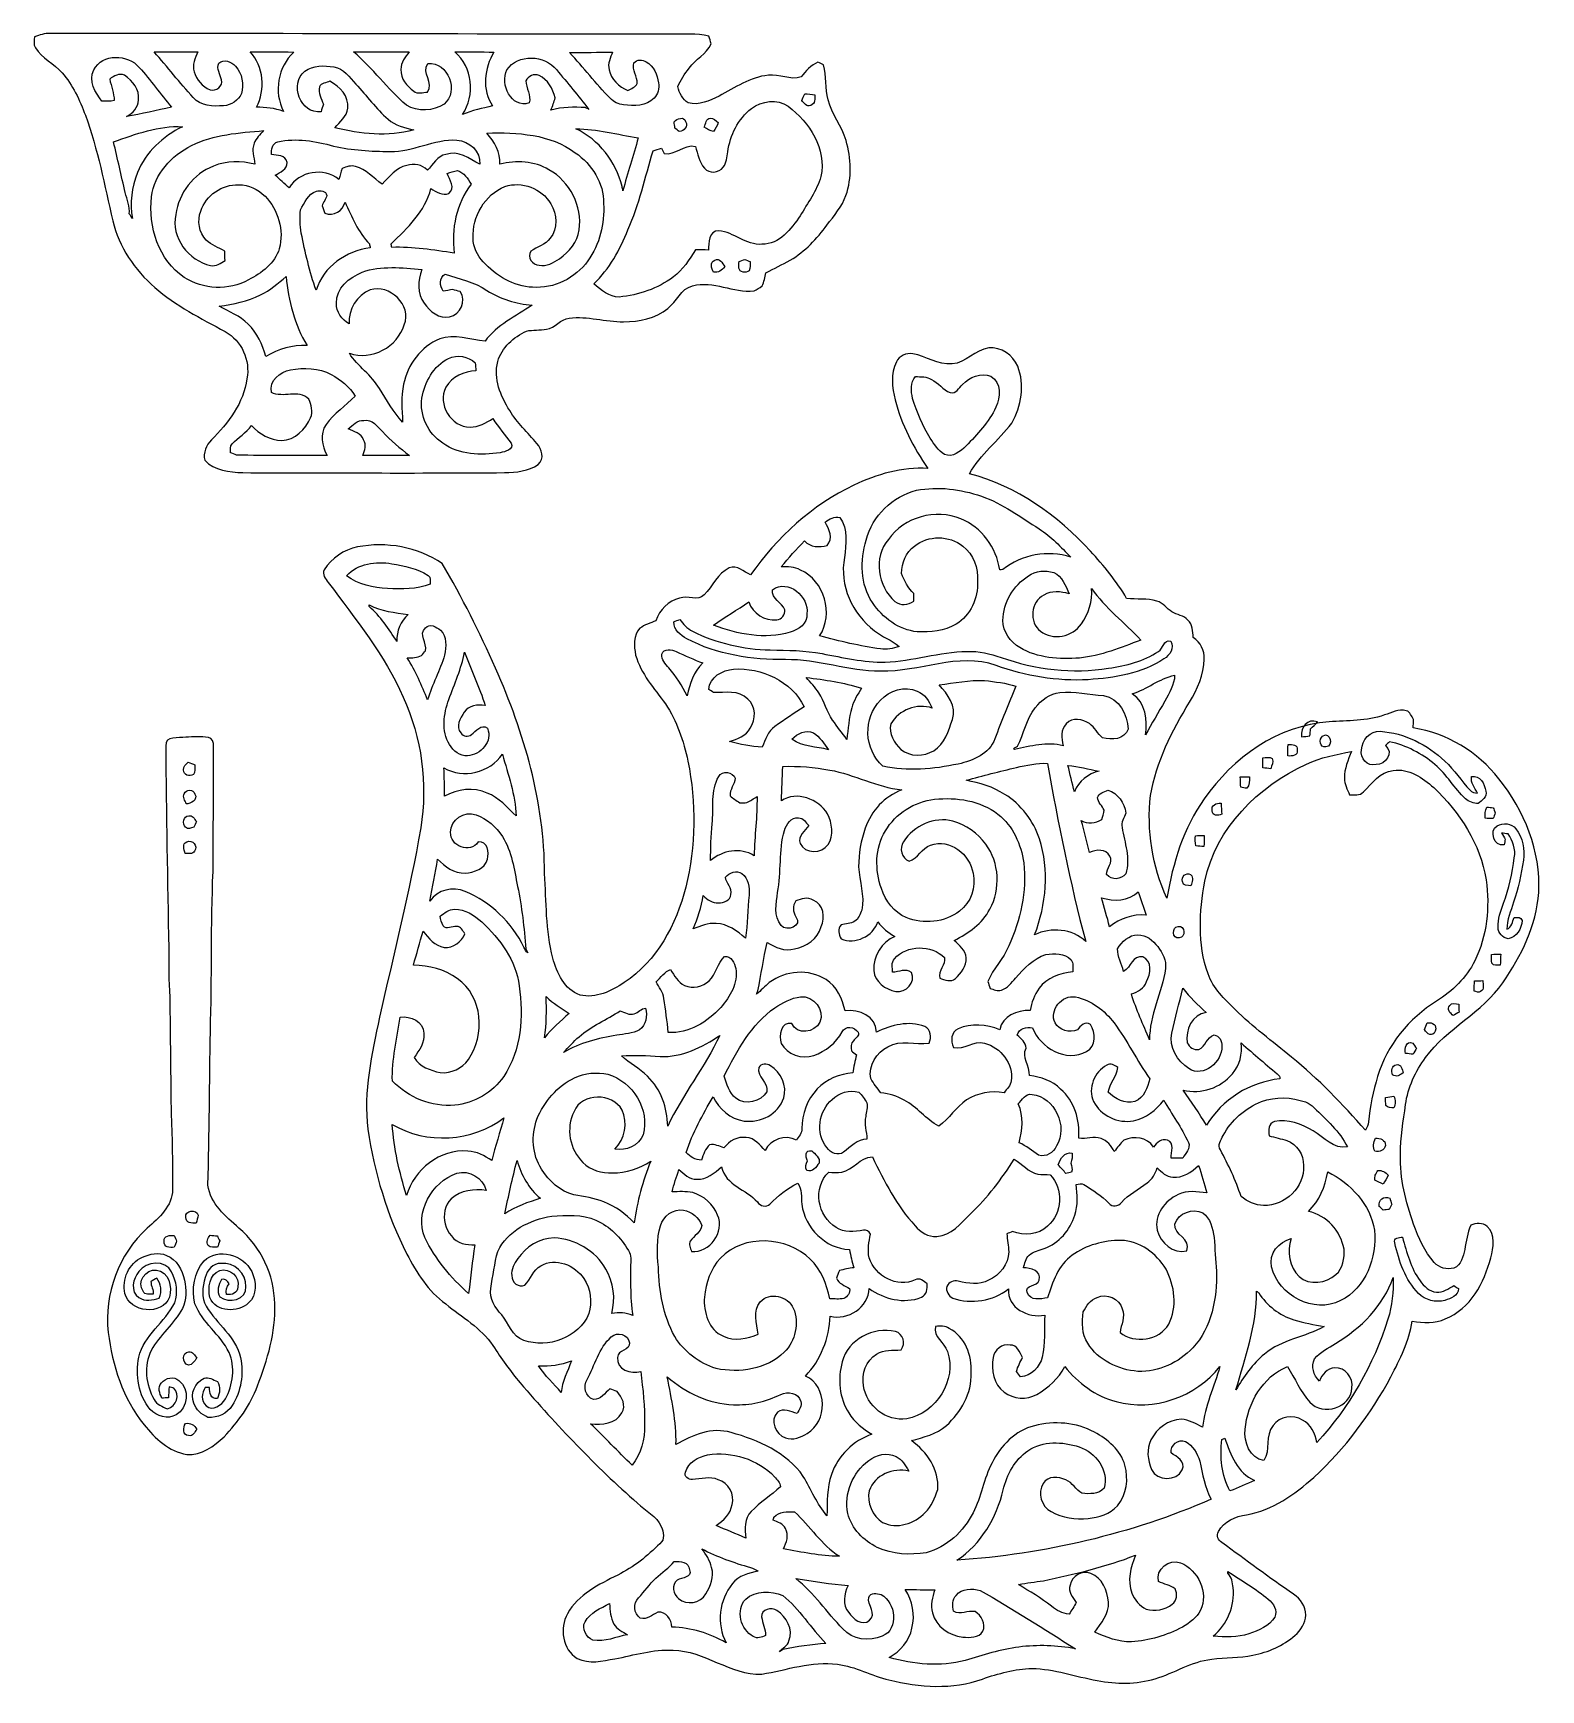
# Model space of a CAD drawing. Header units: centimetres. Extents: x -12.4 to 12.2, y -13.7 to 13.3.
import ezdxf

# ---------------------------------------------------------------- set-up
doc = ezdxf.new("R2010")
doc.units = ezdxf.units.CM
doc.header["$MEASUREMENT"] = 0
doc.layers.add('Camada 1', color=7, linetype='Continuous')

msp = doc.modelspace()

# ---------------------------------------------------------------- linework, layer by layer
at = {"layer": 'Camada 1', "color": 156}
for points, knots in [([(-12.39555, 13.23586), (-12.31159, 13.26161), (-12.22691, 13.2916), (-12.13803, 13.28984), (-12.13803, 13.28984), (-8.76229, 13.29019), (-5.38692, 13.27643), (-2.01117, 13.27714), (-2.01117, 13.27714), (-1.80552, 13.27573), (-1.59666, 13.29443), (-1.39452, 13.24362), (-1.39452, 13.24362), (-1.37865, 13.20341), (-1.36735, 13.16214), (-1.35995, 13.11944), (-1.35995, 13.11944), (-1.43581, 12.95152), (-1.61254, 12.86756), (-1.71838, 12.72292), (-1.71838, 12.72292), (-1.78788, 12.62873), (-1.85914, 12.53207), (-1.90005, 12.42165), (-1.90005, 12.42165), (-1.87924, 12.31829), (-1.82386, 12.21493), (-1.73177, 12.15848), (-1.73177, 12.15848), (-1.5568, 12.10662), (-1.38394, 12.1927), (-1.23013, 12.26784), (-1.23013, 12.26784), (-0.97225, 12.40261), (-0.72214, 12.57758), (-0.42509, 12.60756), (-0.42509, 12.60756), (-0.24411, 12.63368), (-0.06914, 12.51902), (0.11007, 12.57969), (0.11007, 12.57969), (0.1845, 12.67741), (0.27057, 12.76914), (0.38417, 12.82135), (0.38417, 12.82135), (0.41451, 12.80689), (0.4445, 12.79277), (0.47519, 12.77866), (0.47519, 12.77866), (0.52882, 12.59204), (0.49564, 12.39379), (0.54892, 12.20752), (0.54892, 12.20752), (0.60854, 11.96939), (0.77645, 11.77748), (0.84242, 11.54182), (0.84242, 11.54182), (0.92463, 11.2522), (0.94156, 10.93434), (0.84101, 10.64754), (0.84101, 10.64754), (0.77681, 10.46339), (0.64664, 10.31521), (0.53092, 10.16247), (0.53092, 10.16247), (0.36371, 9.94268), (0.17533, 9.72961), (-0.06738, 9.59097), (-0.06738, 9.59097), (-0.19614, 9.51618), (-0.33338, 9.45797), (-0.46355, 9.38565), (-0.46355, 9.38565), (-0.48331, 9.31368), (-0.49213, 9.23678), (-0.52811, 9.1701), (-0.52811, 9.1701), (-0.56549, 9.13482), (-0.61348, 9.11436), (-0.65758, 9.08861), (-0.65758, 9.08861), (-0.99764, 9.05157), (-1.32257, 9.26782), (-1.66122, 9.17081), (-1.66122, 9.17081), (-1.85596, 9.12529), (-1.91698, 8.91222), (-2.0655, 8.80427), (-2.0655, 8.80427), (-2.26554, 8.63917), (-2.53152, 8.58202), (-2.78553, 8.58626), (-2.78553, 8.58626), (-3.08292, 8.58167), (-3.37538, 8.68432), (-3.67312, 8.64517), (-3.67312, 8.64517), (-3.81916, 8.63282), (-3.90065, 8.48254), (-4.04388, 8.46454), (-4.04388, 8.46454), (-4.15183, 8.44515), (-4.26332, 8.45608), (-4.37056, 8.43421), (-4.37056, 8.43421), (-4.58257, 8.33825), (-4.77097, 8.16362), (-4.84011, 7.93644), (-4.84011, 7.93644), (-4.90926, 7.65598), (-4.7939, 7.37129), (-4.64431, 7.13775), (-4.64431, 7.13775), (-4.52332, 6.93666), (-4.3501, 6.77579), (-4.19946, 6.59835), (-4.19946, 6.59835), (-4.12043, 6.50487), (-4.07212, 6.35316), (-4.17724, 6.25934), (-4.17724, 6.25934), (-4.33492, 6.14644), (-4.53989, 6.12951), (-4.72792, 6.12422), (-4.72792, 6.12422), (-6.15138, 6.11328), (-7.57485, 6.11998), (-8.99795, 6.12422), (-8.99795, 6.12422), (-9.21526, 6.13445), (-9.46009, 6.1602), (-9.61955, 6.32529), (-9.61955, 6.32529), (-9.64247, 6.44877), (-9.60261, 6.57153), (-9.51052, 6.65692), (-9.51052, 6.65692), (-9.23466, 6.92962), (-8.98418, 7.26122), (-8.93022, 7.65598), (-8.93022, 7.65598), (-8.8727, 7.95301), (-9.01593, 8.2804), (-9.28475, 8.42504), (-9.28475, 8.42504), (-9.68126, 8.64199), (-10.09227, 8.84519), (-10.43374, 9.14646), (-10.43374, 9.14646), (-10.7622, 9.42975), (-11.01655, 9.80757), (-11.11742, 10.23231), (-11.11742, 10.23231), (-11.25536, 10.8091), (-11.35944, 11.39684), (-11.56545, 11.95492), (-11.56545, 11.95492), (-11.65682, 12.20257), (-11.7722, 12.446), (-11.94542, 12.64743), (-11.94542, 12.64743), (-12.0791, 12.79525), (-12.27101, 12.88485), (-12.37933, 13.05701), (-12.37933, 13.05701), (-12.41743, 13.10957), (-12.39624, 13.1766), (-12.39555, 13.23586)], [0, 0, 0, 0, 0.02325581, 0.02325581, 0.02325581, 0.02325581, 0.04651163, 0.04651163, 0.04651163, 0.04651163, 0.06976744, 0.06976744, 0.06976744, 0.06976744, 0.09302326, 0.09302326, 0.09302326, 0.09302326, 0.11627907, 0.11627907, 0.11627907, 0.11627907, 0.13953488, 0.13953488, 0.13953488, 0.13953488, 0.1627907, 0.1627907, 0.1627907, 0.1627907, 0.18604651, 0.18604651, 0.18604651, 0.18604651, 0.20930233, 0.20930233, 0.20930233, 0.20930233, 0.23255814, 0.23255814, 0.23255814, 0.23255814, 0.25581395, 0.25581395, 0.25581395, 0.25581395, 0.27906977, 0.27906977, 0.27906977, 0.27906977, 0.30232558, 0.30232558, 0.30232558, 0.30232558, 0.3255814, 0.3255814, 0.3255814, 0.3255814, 0.34883721, 0.34883721, 0.34883721, 0.34883721, 0.37209302, 0.37209302, 0.37209302, 0.37209302, 0.39534884, 0.39534884, 0.39534884, 0.39534884, 0.41860465, 0.41860465, 0.41860465, 0.41860465, 0.44186047, 0.44186047, 0.44186047, 0.44186047, 0.46511628, 0.46511628, 0.46511628, 0.46511628, 0.48837209, 0.48837209, 0.48837209, 0.48837209, 0.51162791, 0.51162791, 0.51162791, 0.51162791, 0.53488372, 0.53488372, 0.53488372, 0.53488372, 0.55813953, 0.55813953, 0.55813953, 0.55813953, 0.58139535, 0.58139535, 0.58139535, 0.58139535, 0.60465116, 0.60465116, 0.60465116, 0.60465116, 0.62790698, 0.62790698, 0.62790698, 0.62790698, 0.65116279, 0.65116279, 0.65116279, 0.65116279, 0.6744186, 0.6744186, 0.6744186, 0.6744186, 0.69767442, 0.69767442, 0.69767442, 0.69767442, 0.72093023, 0.72093023, 0.72093023, 0.72093023, 0.74418605, 0.74418605, 0.74418605, 0.74418605, 0.76744186, 0.76744186, 0.76744186, 0.76744186, 0.79069767, 0.79069767, 0.79069767, 0.79069767, 0.81395349, 0.81395349, 0.81395349, 0.81395349, 0.8372093, 0.8372093, 0.8372093, 0.8372093, 0.86046512, 0.86046512, 0.86046512, 0.86046512, 0.88372093, 0.88372093, 0.88372093, 0.88372093, 0.90697674, 0.90697674, 0.90697674, 0.90697674, 0.93023256, 0.93023256, 0.93023256, 0.93023256, 0.95348837, 0.95348837, 0.95348837, 0.95348837, 1, 1, 1, 1]), ([(-10.4447, 12.98856), (-10.4447, 12.98856), (-10.4447, 12.98856), (-10.4447, 12.98856), (-10.4447, 12.98856), (-10.22631, 12.7448), (-10.02841, 12.48339), (-9.8051, 12.24386), (-9.8051, 12.24386), (-9.6855, 12.10098), (-9.4816, 12.09639), (-9.3105, 12.1098), (-9.3105, 12.1098), (-9.18527, 12.11685), (-9.07379, 12.19693), (-9.01876, 12.30806), (-9.01876, 12.30806), (-8.98313, 12.46116), (-9.00324, 12.63861), (-9.11789, 12.75468), (-9.11789, 12.75468), (-9.17999, 12.83123), (-9.30768, 12.87462), (-9.39024, 12.80548), (-9.39024, 12.80548), (-9.42903, 12.71198), (-9.36519, 12.62168), (-9.34685, 12.53101), (-9.34685, 12.53101), (-9.30945, 12.43153), (-9.43997, 12.34404), (-9.53028, 12.36698), (-9.53028, 12.36698), (-9.65694, 12.41918), (-9.75323, 12.5363), (-9.79275, 12.66542), (-9.79275, 12.66542), (-9.82802, 12.77761), (-9.77406, 12.88768), (-9.73242, 12.98927), (-9.73242, 12.98927), (-9.96986, 12.98927), (-10.20726, 12.99245), (-10.4447, 12.98856)], [0, 0, 0, 0, 0.08333333, 0.08333333, 0.08333333, 0.08333333, 0.16666667, 0.16666667, 0.16666667, 0.16666667, 0.25, 0.25, 0.25, 0.25, 0.33333333, 0.33333333, 0.33333333, 0.33333333, 0.41666667, 0.41666667, 0.41666667, 0.41666667, 0.5, 0.5, 0.5, 0.5, 0.58333333, 0.58333333, 0.58333333, 0.58333333, 0.66666667, 0.66666667, 0.66666667, 0.66666667, 0.75, 0.75, 0.75, 0.75, 0.83333333, 0.83333333, 0.83333333, 0.83333333, 1, 1, 1, 1]), ([(-8.8773, 12.99068), (-8.8773, 12.99068), (-8.8773, 12.99068), (-8.8773, 12.99068), (-8.8773, 12.99068), (-8.65611, 12.74867), (-8.62153, 12.37226), (-8.77605, 12.08617), (-8.77605, 12.08617), (-8.62576, 12.08511), (-8.47443, 12.07205), (-8.33296, 12.01772), (-8.33296, 12.01772), (-8.49806, 12.33487), (-8.42539, 12.74056), (-8.1668, 12.98504), (-8.1668, 12.98504), (-8.40351, 12.99351), (-8.64059, 12.9868), (-8.8773, 12.99068)], [0, 0, 0, 0, 0.16666667, 0.16666667, 0.16666667, 0.16666667, 0.33333333, 0.33333333, 0.33333333, 0.33333333, 0.5, 0.5, 0.5, 0.5, 0.66666667, 0.66666667, 0.66666667, 0.66666667, 1, 1, 1, 1]), ([(-7.19067, 12.98927), (-7.19067, 12.98927), (-7.19067, 12.98927), (-7.19067, 12.98927), (-7.19067, 12.98927), (-6.87775, 12.72469), (-6.63928, 12.38497), (-6.32882, 12.11862), (-6.32882, 12.11862), (-6.1461, 12.01173), (-5.89033, 12.01596), (-5.71465, 12.13731), (-5.71465, 12.13731), (-5.46311, 12.33628), (-5.64868, 12.8337), (-5.97675, 12.79701), (-5.97675, 12.79701), (-6.09106, 12.64461), (-5.87375, 12.4848), (-5.98594, 12.33205), (-5.98594, 12.33205), (-6.06, 12.32569), (-6.14362, 12.29818), (-6.20923, 12.34616), (-6.20923, 12.34616), (-6.31859, 12.43153), (-6.42902, 12.55148), (-6.41772, 12.70105), (-6.41772, 12.70105), (-6.42479, 12.81535), (-6.34787, 12.90461), (-6.2819, 12.98856), (-6.2819, 12.98856), (-6.58495, 12.98786), (-6.88798, 12.98751), (-7.19067, 12.98927)], [0, 0, 0, 0, 0.1, 0.1, 0.1, 0.1, 0.2, 0.2, 0.2, 0.2, 0.3, 0.3, 0.3, 0.3, 0.4, 0.4, 0.4, 0.4, 0.5, 0.5, 0.5, 0.5, 0.6, 0.6, 0.6, 0.6, 0.7, 0.7, 0.7, 0.7, 0.8, 0.8, 0.8, 0.8, 1, 1, 1, 1]), ([(-5.54036, 12.98786), (-5.54036, 12.98786), (-5.54036, 12.98786), (-5.54036, 12.98786), (-5.54036, 12.98786), (-5.2444, 12.74197), (-5.20312, 12.28019), (-5.41479, 11.96728), (-5.41479, 11.96728), (-5.25709, 12.03395), (-5.08847, 12.06887), (-4.9223, 12.10697), (-4.9223, 12.10697), (-5.10716, 12.36556), (-5.056, 12.72504), (-4.90114, 12.98539), (-4.90114, 12.98539), (-5.11422, 12.98892), (-5.32729, 12.98609), (-5.54036, 12.98786)], [0, 0, 0, 0, 0.16666667, 0.16666667, 0.16666667, 0.16666667, 0.33333333, 0.33333333, 0.33333333, 0.33333333, 0.5, 0.5, 0.5, 0.5, 0.66666667, 0.66666667, 0.66666667, 0.66666667, 1, 1, 1, 1]), ([(-3.66783, 12.97657), (-3.66783, 12.97657), (-3.66783, 12.97657), (-3.66783, 12.97657), (-3.66783, 12.97657), (-3.43746, 12.73704), (-3.24061, 12.46681), (-3.0046, 12.23221), (-3.0046, 12.23221), (-2.94781, 12.17048), (-2.86948, 12.13414), (-2.78589, 12.12461), (-2.78589, 12.12461), (-2.61691, 12.09921), (-2.41723, 12.10486), (-2.28917, 12.23468), (-2.28917, 12.23468), (-2.22144, 12.29677), (-2.20274, 12.3959), (-2.21826, 12.48339), (-2.21826, 12.48339), (-2.23697, 12.61568), (-2.2927, 12.75891), (-2.41618, 12.82559), (-2.41618, 12.82559), (-2.47826, 12.86474), (-2.57174, 12.86933), (-2.62042, 12.80759), (-2.62042, 12.80759), (-2.65394, 12.69047), (-2.55447, 12.58746), (-2.56363, 12.4714), (-2.56363, 12.4714), (-2.59221, 12.40966), (-2.66452, 12.39273), (-2.71814, 12.36027), (-2.71814, 12.36027), (-2.86526, 12.41742), (-2.98979, 12.5416), (-3.02365, 12.69823), (-3.02365, 12.69823), (-3.0487, 12.79842), (-2.99895, 12.89402), (-2.96545, 12.98539), (-2.96545, 12.98539), (-3.1997, 12.98892), (-3.43358, 12.9734), (-3.66783, 12.97657)], [0, 0, 0, 0, 0.07692308, 0.07692308, 0.07692308, 0.07692308, 0.15384615, 0.15384615, 0.15384615, 0.15384615, 0.23076923, 0.23076923, 0.23076923, 0.23076923, 0.30769231, 0.30769231, 0.30769231, 0.30769231, 0.38461538, 0.38461538, 0.38461538, 0.38461538, 0.46153846, 0.46153846, 0.46153846, 0.46153846, 0.53846154, 0.53846154, 0.53846154, 0.53846154, 0.61538462, 0.61538462, 0.61538462, 0.61538462, 0.69230769, 0.69230769, 0.69230769, 0.69230769, 0.76923077, 0.76923077, 0.76923077, 0.76923077, 0.84615385, 0.84615385, 0.84615385, 0.84615385, 1, 1, 1, 1]), ([(-11.42893, 12.69365), (-11.42893, 12.69365), (-11.42893, 12.69365), (-11.42893, 12.69365), (-11.42893, 12.69365), (-11.51429, 12.51585), (-11.40846, 12.32323), (-11.29454, 12.18564), (-11.29454, 12.18564), (-11.22749, 12.1793), (-11.15976, 12.18212), (-11.0931, 12.19305), (-11.0931, 12.19305), (-11.09909, 12.3137), (-11.14424, 12.42695), (-11.16858, 12.54407), (-11.16858, 12.54407), (-11.10192, 12.60016), (-11.01266, 12.64673), (-10.92517, 12.60615), (-10.92517, 12.60615), (-10.79393, 12.51832), (-10.67542, 12.37156), (-10.69905, 12.20363), (-10.69905, 12.20363), (-10.70468, 12.08369), (-10.79041, 11.98562), (-10.89377, 11.93341), (-10.89377, 11.93341), (-10.64718, 11.9768), (-10.40377, 12.03465), (-10.15858, 12.08546), (-10.15858, 12.08546), (-10.34097, 12.29713), (-10.4983, 12.5296), (-10.6874, 12.73563), (-10.6874, 12.73563), (-10.8712, 12.95329), (-11.28818, 12.96811), (-11.42893, 12.69365)], [0, 0, 0, 0, 0.09090909, 0.09090909, 0.09090909, 0.09090909, 0.18181818, 0.18181818, 0.18181818, 0.18181818, 0.27272727, 0.27272727, 0.27272727, 0.27272727, 0.36363636, 0.36363636, 0.36363636, 0.36363636, 0.45454545, 0.45454545, 0.45454545, 0.45454545, 0.54545455, 0.54545455, 0.54545455, 0.54545455, 0.63636364, 0.63636364, 0.63636364, 0.63636364, 0.72727273, 0.72727273, 0.72727273, 0.72727273, 0.81818182, 0.81818182, 0.81818182, 0.81818182, 1, 1, 1, 1]), ([(-7.98405, 12.67283), (-7.98405, 12.67283), (-7.98405, 12.67283), (-7.98405, 12.67283), (-7.98405, 12.67283), (-8.24723, 12.4788), (-8.05285, 11.96233), (-7.72089, 12.01278), (-7.72089, 12.01278), (-7.70819, 12.053), (-7.69513, 12.09322), (-7.68244, 12.13343), (-7.68244, 12.13343), (-7.71418, 12.22445), (-7.77027, 12.31758), (-7.747, 12.41742), (-7.747, 12.41742), (-7.72054, 12.48409), (-7.63447, 12.48304), (-7.5766, 12.50844), (-7.5766, 12.50844), (-7.4161, 12.42341), (-7.26193, 12.26326), (-7.2852, 12.06782), (-7.2852, 12.06782), (-7.30003, 11.93235), (-7.41432, 11.84733), (-7.49723, 11.75208), (-7.49723, 11.75208), (-7.07813, 11.64624), (-6.63222, 11.60039), (-6.20959, 11.71469), (-6.20959, 11.71469), (-6.35565, 11.75455), (-6.51298, 11.7856), (-6.62905, 11.89037), (-6.62905, 11.89037), (-6.82271, 12.06323), (-6.97934, 12.27101), (-7.15186, 12.46328), (-7.15186, 12.46328), (-7.25346, 12.57617), (-7.35224, 12.71481), (-7.51099, 12.74515), (-7.51099, 12.74515), (-7.66938, 12.76597), (-7.85001, 12.77654), (-7.98405, 12.67283)], [0, 0, 0, 0, 0.07692308, 0.07692308, 0.07692308, 0.07692308, 0.15384615, 0.15384615, 0.15384615, 0.15384615, 0.23076923, 0.23076923, 0.23076923, 0.23076923, 0.30769231, 0.30769231, 0.30769231, 0.30769231, 0.38461538, 0.38461538, 0.38461538, 0.38461538, 0.46153846, 0.46153846, 0.46153846, 0.46153846, 0.53846154, 0.53846154, 0.53846154, 0.53846154, 0.61538462, 0.61538462, 0.61538462, 0.61538462, 0.69230769, 0.69230769, 0.69230769, 0.69230769, 0.76923077, 0.76923077, 0.76923077, 0.76923077, 0.84615385, 0.84615385, 0.84615385, 0.84615385, 1, 1, 1, 1]), ([(-4.69053, 12.69471), (-4.69053, 12.69471), (-4.69053, 12.69471), (-4.69053, 12.69471), (-4.69053, 12.69471), (-4.80272, 12.46434), (-4.6228, 12.05865), (-4.32505, 12.15531), (-4.32505, 12.15531), (-4.28907, 12.28301), (-4.38043, 12.39414), (-4.38114, 12.51726), (-4.38114, 12.51726), (-4.33846, 12.58887), (-4.24814, 12.64179), (-4.16594, 12.60404), (-4.16594, 12.60404), (-4.02132, 12.53666), (-3.93946, 12.38778), (-3.90102, 12.23926), (-3.90102, 12.23926), (-3.92219, 12.17189), (-3.94511, 12.10521), (-3.97087, 12.0396), (-3.97087, 12.0396), (-3.78636, 12.08933), (-3.59516, 12.08898), (-3.40571, 12.0791), (-3.40571, 12.0791), (-3.39336, 12.07205), (-3.36797, 12.05794), (-3.35526, 12.05089), (-3.35526, 12.05089), (-3.52424, 12.27137), (-3.7024, 12.48515), (-3.88055, 12.69858), (-3.88055, 12.69858), (-4.06681, 12.94236), (-4.51555, 12.96211), (-4.69053, 12.69471)], [0, 0, 0, 0, 0.09090909, 0.09090909, 0.09090909, 0.09090909, 0.18181818, 0.18181818, 0.18181818, 0.18181818, 0.27272727, 0.27272727, 0.27272727, 0.27272727, 0.36363636, 0.36363636, 0.36363636, 0.36363636, 0.45454545, 0.45454545, 0.45454545, 0.45454545, 0.54545455, 0.54545455, 0.54545455, 0.54545455, 0.63636364, 0.63636364, 0.63636364, 0.63636364, 0.72727273, 0.72727273, 0.72727273, 0.72727273, 0.81818182, 0.81818182, 0.81818182, 0.81818182, 1, 1, 1, 1]), ([(-0.70097, 12.06358), (-0.70097, 12.06358), (-0.70097, 12.06358), (-0.70097, 12.06358), (-0.70097, 12.06358), (-0.92145, 11.89601), (-1.04985, 11.62861), (-1.0862, 11.35803), (-1.0862, 11.35803), (-1.10666, 11.27372), (-1.10243, 11.17706), (-1.16063, 11.10684), (-1.16063, 11.10684), (-1.23189, 11.01266), (-1.3903, 10.99855), (-1.46931, 11.09062), (-1.46931, 11.09062), (-1.55787, 11.18904), (-1.57339, 11.32663), (-1.61607, 11.44693), (-1.61607, 11.44693), (-1.8034, 11.49138), (-1.93957, 11.29242), (-2.12689, 11.33228), (-2.12689, 11.33228), (-2.13676, 11.35345), (-2.15688, 11.39578), (-2.16675, 11.41694), (-2.16675, 11.41694), (-2.21333, 11.40248), (-2.25953, 11.38731), (-2.30575, 11.3725), (-2.30575, 11.3725), (-2.43451, 10.94104), (-2.53259, 10.49796), (-2.71709, 10.0852), (-2.71709, 10.0852), (-2.84373, 9.76029), (-3.01907, 9.44879), (-3.27166, 9.20502), (-3.27166, 9.20502), (-3.151, 9.10801), (-3.02331, 8.98243), (-2.85679, 8.98877), (-2.85679, 8.98877), (-2.54175, 9.02017), (-2.23026, 9.12706), (-1.97484, 9.31615), (-1.97484, 9.31615), (-1.81856, 9.43081), (-1.71591, 9.59838), (-1.61254, 9.75818), (-1.61254, 9.75818), (-1.54269, 9.76347), (-1.47214, 9.75994), (-1.40194, 9.75395), (-1.40194, 9.75395), (-1.39734, 9.87319), (-1.39805, 10.07074), (-1.23437, 10.07145), (-1.23437, 10.07145), (-0.98495, 10.04675), (-0.78987, 9.82909), (-0.52916, 9.84955), (-0.52916, 9.84955), (-0.24236, 9.84673), (-0.05115, 10.09967), (0.09384, 10.31521), (0.09384, 10.31521), (0.21731, 10.52124), (0.36159, 10.72161), (0.4318, 10.95375), (0.4318, 10.95375), (0.52599, 11.4046), (0.24765, 11.84275), (-0.10337, 12.10098), (-0.10337, 12.10098), (-0.28081, 12.23398), (-0.53233, 12.18635), (-0.70097, 12.06358)], [0, 0, 0, 0, 0.04761905, 0.04761905, 0.04761905, 0.04761905, 0.0952381, 0.0952381, 0.0952381, 0.0952381, 0.14285714, 0.14285714, 0.14285714, 0.14285714, 0.19047619, 0.19047619, 0.19047619, 0.19047619, 0.23809524, 0.23809524, 0.23809524, 0.23809524, 0.28571429, 0.28571429, 0.28571429, 0.28571429, 0.33333333, 0.33333333, 0.33333333, 0.33333333, 0.38095238, 0.38095238, 0.38095238, 0.38095238, 0.42857143, 0.42857143, 0.42857143, 0.42857143, 0.47619048, 0.47619048, 0.47619048, 0.47619048, 0.52380952, 0.52380952, 0.52380952, 0.52380952, 0.57142857, 0.57142857, 0.57142857, 0.57142857, 0.61904762, 0.61904762, 0.61904762, 0.61904762, 0.66666667, 0.66666667, 0.66666667, 0.66666667, 0.71428571, 0.71428571, 0.71428571, 0.71428571, 0.76190476, 0.76190476, 0.76190476, 0.76190476, 0.80952381, 0.80952381, 0.80952381, 0.80952381, 0.85714286, 0.85714286, 0.85714286, 0.85714286, 0.9047619, 0.9047619, 0.9047619, 0.9047619, 1, 1, 1, 1]), ([(0.16932, 12.30524), (0.16932, 12.30524), (0.16932, 12.30524), (0.16932, 12.30524), (0.16932, 12.30524), (0.15699, 12.27807), (0.13229, 12.2241), (0.11994, 12.19693), (0.11994, 12.19693), (0.15662, 12.1539), (0.20002, 12.0844), (0.2674, 12.1165), (0.2674, 12.1165), (0.34361, 12.13908), (0.32914, 12.22833), (0.33372, 12.28972), (0.33372, 12.28972), (0.27905, 12.29642), (0.22401, 12.30171), (0.16932, 12.30524)], [0, 0, 0, 0, 0.16666667, 0.16666667, 0.16666667, 0.16666667, 0.33333333, 0.33333333, 0.33333333, 0.33333333, 0.5, 0.5, 0.5, 0.5, 0.66666667, 0.66666667, 0.66666667, 0.66666667, 1, 1, 1, 1]), ([(-1.96215, 11.84839), (-1.96215, 11.84839), (-1.96215, 11.84839), (-1.96215, 11.84839), (-1.96215, 11.84839), (-1.95826, 11.81381), (-1.95403, 11.77889), (-1.9498, 11.74396), (-1.9498, 11.74396), (-1.9318, 11.73021), (-1.89618, 11.70269), (-1.87819, 11.68893), (-1.87819, 11.68893), (-1.79882, 11.69882), (-1.73107, 11.77007), (-1.77411, 11.85156), (-1.77411, 11.85156), (-1.80057, 11.944), (-1.91557, 11.89919), (-1.96215, 11.84839)], [0, 0, 0, 0, 0.16666667, 0.16666667, 0.16666667, 0.16666667, 0.33333333, 0.33333333, 0.33333333, 0.33333333, 0.5, 0.5, 0.5, 0.5, 0.66666667, 0.66666667, 0.66666667, 0.66666667, 1, 1, 1, 1]), ([(-1.47143, 11.76301), (-1.47143, 11.76301), (-1.47143, 11.76301), (-1.47143, 11.76301), (-1.47143, 11.76301), (-1.42662, 11.72668), (-1.37548, 11.70057), (-1.31903, 11.68717), (-1.31903, 11.68717), (-1.28658, 11.73409), (-1.26012, 11.78454), (-1.24213, 11.83886), (-1.24213, 11.83886), (-1.2834, 11.86285), (-1.31833, 11.91471), (-1.37125, 11.90519), (-1.37125, 11.90519), (-1.44426, 11.90377), (-1.44533, 11.81311), (-1.47143, 11.76301)], [0, 0, 0, 0, 0.16666667, 0.16666667, 0.16666667, 0.16666667, 0.33333333, 0.33333333, 0.33333333, 0.33333333, 0.5, 0.5, 0.5, 0.5, 0.66666667, 0.66666667, 0.66666667, 0.66666667, 1, 1, 1, 1]), ([(-11.10684, 11.51854), (-11.10684, 11.51854), (-11.10684, 11.51854), (-11.10684, 11.51854), (-11.10684, 11.51854), (-11.04018, 11.24373), (-10.9795, 10.96715), (-10.91457, 10.69199), (-10.91457, 10.69199), (-10.88953, 10.57768), (-10.83486, 10.46656), (-10.84862, 10.34697), (-10.84862, 10.34697), (-10.83134, 10.32122), (-10.8137, 10.29545), (-10.79641, 10.26936), (-10.79641, 10.26936), (-10.84791, 10.52053), (-10.80557, 10.78123), (-10.71491, 11.01831), (-10.71491, 11.01831), (-10.58192, 11.35345), (-10.30076, 11.61273), (-9.98078, 11.7683), (-9.98078, 11.7683), (-10.37059, 11.78841), (-10.74561, 11.64872), (-11.10684, 11.51854)], [0, 0, 0, 0, 0.125, 0.125, 0.125, 0.125, 0.25, 0.25, 0.25, 0.25, 0.375, 0.375, 0.375, 0.375, 0.5, 0.5, 0.5, 0.5, 0.625, 0.625, 0.625, 0.625, 0.75, 0.75, 0.75, 0.75, 1, 1, 1, 1]), ([(-9.83438, 11.45893), (-9.83438, 11.45893), (-9.83438, 11.45893), (-9.83438, 11.45893), (-9.83438, 11.45893), (-10.1607, 11.29665), (-10.44151, 10.99678), (-10.48738, 10.62319), (-10.48738, 10.62319), (-10.53923, 10.13882), (-10.37449, 9.5892), (-9.9515, 9.3105), (-9.9515, 9.3105), (-9.64423, 9.10872), (-9.22655, 9.09037), (-8.9041, 9.26782), (-8.9041, 9.26782), (-8.68961, 9.37754), (-8.47653, 9.53876), (-8.4021, 9.77793), (-8.4021, 9.77793), (-8.32097, 10.0785), (-8.42044, 10.41293), (-8.63423, 10.63554), (-8.63423, 10.63554), (-8.74923, 10.7449), (-8.90164, 10.82886), (-9.06497, 10.8211), (-9.06497, 10.8211), (-9.33484, 10.83204), (-9.59872, 10.64823), (-9.68268, 10.39142), (-9.68268, 10.39142), (-9.74372, 10.23338), (-9.71303, 10.0404), (-9.5959, 9.91622), (-9.5959, 9.91622), (-9.50911, 9.83438), (-9.39411, 9.79382), (-9.2904, 9.73878), (-9.2904, 9.73878), (-9.28933, 9.68833), (-9.28828, 9.63788), (-9.28792, 9.58708), (-9.28792, 9.58708), (-9.35813, 9.54158), (-9.43292, 9.48196), (-9.52287, 9.50418), (-9.52287, 9.50418), (-9.88236, 9.5832), (-10.17447, 9.96244), (-10.09156, 10.33533), (-10.09156, 10.33533), (-10.04464, 10.68317), (-9.80332, 10.99678), (-9.47632, 11.12555), (-9.47632, 11.12555), (-9.26217, 11.21515), (-9.02616, 11.20845), (-8.80356, 11.15907), (-8.80356, 11.15907), (-8.80886, 11.27125), (-8.85966, 11.38802), (-8.81167, 11.49737), (-8.81167, 11.49737), (-8.78311, 11.58028), (-8.7129, 11.63884), (-8.65823, 11.70446), (-8.65823, 11.70446), (-9.05615, 11.66636), (-9.47242, 11.6466), (-9.83438, 11.45893)], [0, 0, 0, 0, 0.05263158, 0.05263158, 0.05263158, 0.05263158, 0.10526316, 0.10526316, 0.10526316, 0.10526316, 0.15789474, 0.15789474, 0.15789474, 0.15789474, 0.21052632, 0.21052632, 0.21052632, 0.21052632, 0.26315789, 0.26315789, 0.26315789, 0.26315789, 0.31578947, 0.31578947, 0.31578947, 0.31578947, 0.36842105, 0.36842105, 0.36842105, 0.36842105, 0.42105263, 0.42105263, 0.42105263, 0.42105263, 0.47368421, 0.47368421, 0.47368421, 0.47368421, 0.52631579, 0.52631579, 0.52631579, 0.52631579, 0.57894737, 0.57894737, 0.57894737, 0.57894737, 0.63157895, 0.63157895, 0.63157895, 0.63157895, 0.68421053, 0.68421053, 0.68421053, 0.68421053, 0.73684211, 0.73684211, 0.73684211, 0.73684211, 0.78947368, 0.78947368, 0.78947368, 0.78947368, 0.84210526, 0.84210526, 0.84210526, 0.84210526, 0.89473684, 0.89473684, 0.89473684, 0.89473684, 1, 1, 1, 1]), ([(-5.01614, 11.66424), (-5.01614, 11.66424), (-5.01614, 11.66424), (-5.01614, 11.66424), (-5.01614, 11.66424), (-4.89408, 11.52207), (-4.7946, 11.35062), (-4.80272, 11.15624), (-4.80272, 11.15624), (-4.53565, 11.2215), (-4.24461, 11.2088), (-4.00332, 11.06663), (-4.00332, 11.06663), (-3.66218, 10.87649), (-3.45687, 10.47009), (-3.50979, 10.08274), (-3.50979, 10.08274), (-3.53905, 9.888), (-3.67417, 9.72643), (-3.8301, 9.6146), (-3.8301, 9.6146), (-3.92852, 9.54898), (-4.04283, 9.48443), (-4.1656, 9.5063), (-4.1656, 9.5063), (-4.27002, 9.51159), (-4.36986, 9.64106), (-4.2993, 9.73596), (-4.2993, 9.73596), (-4.19522, 9.80792), (-4.06152, 9.84073), (-3.98392, 9.94727), (-3.98392, 9.94727), (-3.85056, 10.10461), (-3.87103, 10.34273), (-3.97403, 10.5103), (-3.97403, 10.5103), (-4.11938, 10.76289), (-4.44675, 10.88284), (-4.72263, 10.79358), (-4.72263, 10.79358), (-5.05249, 10.66129), (-5.25604, 10.29582), (-5.24121, 9.94727), (-5.24121, 9.94727), (-5.24369, 9.80263), (-5.17031, 9.66787), (-5.07612, 9.56239), (-5.07612, 9.56239), (-4.86587, 9.33908), (-4.5847, 9.15811), (-4.27002, 9.14893), (-4.27002, 9.14893), (-3.92112, 9.12071), (-3.57187, 9.2971), (-3.36937, 9.57897), (-3.36937, 9.57897), (-3.17605, 9.84744), (-3.09279, 10.18504), (-3.11221, 10.51348), (-3.11221, 10.51348), (-3.10373, 10.84862), (-3.30624, 11.15624), (-3.57399, 11.34321), (-3.57399, 11.34321), (-3.98356, 11.65083), (-4.52366, 11.67623), (-5.01614, 11.66424)], [0, 0, 0, 0, 0.05555556, 0.05555556, 0.05555556, 0.05555556, 0.11111111, 0.11111111, 0.11111111, 0.11111111, 0.16666667, 0.16666667, 0.16666667, 0.16666667, 0.22222222, 0.22222222, 0.22222222, 0.22222222, 0.27777778, 0.27777778, 0.27777778, 0.27777778, 0.33333333, 0.33333333, 0.33333333, 0.33333333, 0.38888889, 0.38888889, 0.38888889, 0.38888889, 0.44444444, 0.44444444, 0.44444444, 0.44444444, 0.5, 0.5, 0.5, 0.5, 0.55555556, 0.55555556, 0.55555556, 0.55555556, 0.61111111, 0.61111111, 0.61111111, 0.61111111, 0.66666667, 0.66666667, 0.66666667, 0.66666667, 0.72222222, 0.72222222, 0.72222222, 0.72222222, 0.77777778, 0.77777778, 0.77777778, 0.77777778, 0.83333333, 0.83333333, 0.83333333, 0.83333333, 0.88888889, 0.88888889, 0.88888889, 0.88888889, 1, 1, 1, 1]), ([(-3.56481, 11.73585), (-3.56481, 11.73585), (-3.56481, 11.73585), (-3.56481, 11.73585), (-3.56481, 11.73585), (-3.18628, 11.55347), (-2.91217, 11.19857), (-2.80987, 10.79358), (-2.80987, 10.79358), (-2.80704, 10.7763), (-2.80141, 10.74173), (-2.79858, 10.72409), (-2.79858, 10.72409), (-2.72097, 11.0123), (-2.62431, 11.29488), (-2.54811, 11.5838), (-2.54811, 11.5838), (-2.88536, 11.64272), (-3.2205, 11.73056), (-3.56481, 11.73585)], [0, 0, 0, 0, 0.16666667, 0.16666667, 0.16666667, 0.16666667, 0.33333333, 0.33333333, 0.33333333, 0.33333333, 0.5, 0.5, 0.5, 0.5, 0.66666667, 0.66666667, 0.66666667, 0.66666667, 1, 1, 1, 1]), ([(-8.5284, 11.31393), (-8.5284, 11.31393), (-8.5284, 11.31393), (-8.5284, 11.31393), (-8.5284, 11.31393), (-8.43385, 11.30018), (-8.29839, 11.30723), (-8.2758, 11.18622), (-8.2758, 11.18622), (-8.26276, 11.07122), (-8.39045, 11.02642), (-8.46771, 10.97492), (-8.46771, 10.97492), (-8.39223, 10.90612), (-8.31603, 10.83768), (-8.24018, 10.76889), (-8.24018, 10.76889), (-8.08143, 11.04618), (-7.67574, 11.10403), (-7.43055, 10.9093), (-7.43055, 10.9093), (-7.41327, 10.96891), (-7.39563, 11.02854), (-7.37834, 11.08816), (-7.37834, 11.08816), (-7.30815, 11.11002), (-7.2344, 11.14671), (-7.15997, 11.11743), (-7.15997, 11.11743), (-6.98358, 11.07757), (-6.86929, 10.92764), (-6.72429, 10.83204), (-6.72429, 10.83204), (-6.60435, 10.94916), (-6.49887, 11.10262), (-6.32249, 11.13507), (-6.32249, 11.13507), (-6.20535, 11.17776), (-6.07447, 11.14565), (-5.98628, 11.05923), (-5.98628, 11.05923), (-5.88644, 11.14601), (-5.82894, 11.291), (-5.68537, 11.3157), (-5.68537, 11.3157), (-5.48252, 11.38802), (-5.3026, 11.24479), (-5.13396, 11.15624), (-5.13396, 11.15624), (-5.1114, 11.3672), (-5.30789, 11.53548), (-5.50545, 11.55029), (-5.50545, 11.55029), (-5.88081, 11.57323), (-6.22087, 11.35238), (-6.59553, 11.36368), (-6.59553, 11.36368), (-6.90421, 11.3665), (-7.21571, 11.38201), (-7.51733, 11.45222), (-7.51733, 11.45222), (-7.8119, 11.5323), (-8.12517, 11.5891), (-8.42751, 11.52102), (-8.42751, 11.52102), (-8.51746, 11.49526), (-8.53475, 11.39436), (-8.5284, 11.31393)], [0, 0, 0, 0, 0.05555556, 0.05555556, 0.05555556, 0.05555556, 0.11111111, 0.11111111, 0.11111111, 0.11111111, 0.16666667, 0.16666667, 0.16666667, 0.16666667, 0.22222222, 0.22222222, 0.22222222, 0.22222222, 0.27777778, 0.27777778, 0.27777778, 0.27777778, 0.33333333, 0.33333333, 0.33333333, 0.33333333, 0.38888889, 0.38888889, 0.38888889, 0.38888889, 0.44444444, 0.44444444, 0.44444444, 0.44444444, 0.5, 0.5, 0.5, 0.5, 0.55555556, 0.55555556, 0.55555556, 0.55555556, 0.61111111, 0.61111111, 0.61111111, 0.61111111, 0.66666667, 0.66666667, 0.66666667, 0.66666667, 0.72222222, 0.72222222, 0.72222222, 0.72222222, 0.77777778, 0.77777778, 0.77777778, 0.77777778, 0.83333333, 0.83333333, 0.83333333, 0.83333333, 0.88888889, 0.88888889, 0.88888889, 0.88888889, 1, 1, 1, 1]), ([(-5.6642, 11.00596), (-5.6642, 11.00596), (-5.6642, 11.00596), (-5.6642, 11.00596), (-5.6642, 11.00596), (-5.62821, 10.90224), (-5.51885, 10.76924), (-5.63774, 10.67893), (-5.63774, 10.67893), (-5.74357, 10.63307), (-5.84164, 10.70751), (-5.92912, 10.7576), (-5.92912, 10.7576), (-6.02473, 10.38718), (-6.30977, 10.11237), (-6.58001, 9.85943), (-6.58001, 9.85943), (-6.57684, 9.84426), (-6.57048, 9.81392), (-6.56766, 9.79875), (-6.56766, 9.79875), (-6.22477, 9.81356), (-5.88715, 9.75501), (-5.54918, 9.70702), (-5.54918, 9.70702), (-5.59859, 10.0972), (-5.51673, 10.5163), (-5.27156, 10.83098), (-5.27156, 10.83098), (-5.3287, 10.92094), (-5.39184, 11.01865), (-5.49804, 11.05534), (-5.49804, 11.05534), (-5.55483, 11.0437), (-5.60916, 11.02395), (-5.6642, 11.00596)], [0, 0, 0, 0, 0.1, 0.1, 0.1, 0.1, 0.2, 0.2, 0.2, 0.2, 0.3, 0.3, 0.3, 0.3, 0.4, 0.4, 0.4, 0.4, 0.5, 0.5, 0.5, 0.5, 0.6, 0.6, 0.6, 0.6, 0.7, 0.7, 0.7, 0.7, 0.8, 0.8, 0.8, 0.8, 1, 1, 1, 1]), ([(-8.05744, 10.41118), (-8.05744, 10.41118), (-8.05744, 10.41118), (-8.05744, 10.41118), (-8.05744, 10.41118), (-8.06343, 10.28488), (-8.06908, 10.15682), (-8.04333, 10.03229), (-8.04333, 10.03229), (-7.97984, 9.7169), (-7.91033, 9.40152), (-7.80062, 9.09848), (-7.80062, 9.09848), (-7.68667, 9.48619), (-7.30885, 9.7416), (-6.92009, 9.79275), (-6.92009, 9.79275), (-6.92291, 9.80828), (-6.92855, 9.84002), (-6.93137, 9.85555), (-6.93137, 9.85555), (-7.11588, 10.04817), (-7.221, 10.29828), (-7.3293, 10.53782), (-7.3293, 10.53782), (-7.36423, 10.3893), (-7.51628, 10.30781), (-7.66092, 10.35473), (-7.66092, 10.35473), (-7.67574, 10.39636), (-7.6909, 10.43798), (-7.70573, 10.47962), (-7.70573, 10.47962), (-7.67997, 10.5357), (-7.64046, 10.58686), (-7.62881, 10.64823), (-7.62881, 10.64823), (-7.63517, 10.72691), (-7.74064, 10.72338), (-7.79814, 10.71845), (-7.79814, 10.71845), (-7.93291, 10.67223), (-7.99146, 10.52512), (-8.05744, 10.41118)], [0, 0, 0, 0, 0.08333333, 0.08333333, 0.08333333, 0.08333333, 0.16666667, 0.16666667, 0.16666667, 0.16666667, 0.25, 0.25, 0.25, 0.25, 0.33333333, 0.33333333, 0.33333333, 0.33333333, 0.41666667, 0.41666667, 0.41666667, 0.41666667, 0.5, 0.5, 0.5, 0.5, 0.58333333, 0.58333333, 0.58333333, 0.58333333, 0.66666667, 0.66666667, 0.66666667, 0.66666667, 0.75, 0.75, 0.75, 0.75, 0.83333333, 0.83333333, 0.83333333, 0.83333333, 1, 1, 1, 1]), ([(-7.05167, 9.39587), (-7.05167, 9.39587), (-7.05167, 9.39587), (-7.05167, 9.39587), (-7.05167, 9.39587), (-7.25664, 9.30733), (-7.48347, 9.13588), (-7.46936, 8.88787), (-7.46936, 8.88787), (-7.47923, 8.74254), (-7.37693, 8.62647), (-7.26439, 8.54957), (-7.26439, 8.54957), (-7.27428, 8.78134), (-7.14199, 9.02264), (-6.91902, 9.10483), (-6.91902, 9.10483), (-6.60541, 9.20679), (-6.23359, 8.85684), (-6.36447, 8.53792), (-6.36447, 8.53792), (-6.47064, 8.1735), (-6.89926, 7.94702), (-7.25981, 8.07155), (-7.25981, 8.07155), (-7.12187, 7.85636), (-6.89575, 7.71735), (-6.76804, 7.49477), (-6.76804, 7.49477), (-6.65444, 7.30532), (-6.53696, 7.11763), (-6.39234, 6.94972), (-6.39234, 6.94972), (-6.39726, 7.15468), (-6.42196, 7.36282), (-6.37504, 7.56496), (-6.37504, 7.56496), (-6.31119, 7.88458), (-6.09389, 8.18409), (-5.78626, 8.30509), (-5.78626, 8.30509), (-5.54426, 8.39893), (-5.29166, 8.2878), (-5.04647, 8.26698), (-5.04647, 8.26698), (-4.85457, 8.53722), (-4.54271, 8.67233), (-4.27777, 8.85542), (-4.27777, 8.85542), (-4.53777, 8.87941), (-4.79602, 8.95561), (-5.01685, 9.09672), (-5.01685, 9.09672), (-5.21864, 9.23959), (-5.4684, 9.27734), (-5.69489, 9.36483), (-5.69489, 9.36483), (-5.79472, 9.30168), (-5.78801, 9.17222), (-5.72769, 9.08332), (-5.72769, 9.08332), (-5.67655, 9.09214), (-5.62504, 9.10131), (-5.57388, 9.11154), (-5.57388, 9.11154), (-5.53402, 9.09954), (-5.4938, 9.08826), (-5.45324, 9.07697), (-5.45324, 9.07697), (-5.34282, 8.92457), (-5.44971, 8.7062), (-5.62434, 8.66598), (-5.62434, 8.66598), (-5.79542, 8.62824), (-5.94676, 8.75735), (-6.04026, 8.88646), (-6.04026, 8.88646), (-6.16196, 9.04416), (-6.13657, 9.26041), (-6.07764, 9.43786), (-6.07764, 9.43786), (-6.40045, 9.46855), (-6.74017, 9.50488), (-7.05167, 9.39587)], [0, 0, 0, 0, 0.04545455, 0.04545455, 0.04545455, 0.04545455, 0.09090909, 0.09090909, 0.09090909, 0.09090909, 0.13636364, 0.13636364, 0.13636364, 0.13636364, 0.18181818, 0.18181818, 0.18181818, 0.18181818, 0.22727273, 0.22727273, 0.22727273, 0.22727273, 0.27272727, 0.27272727, 0.27272727, 0.27272727, 0.31818182, 0.31818182, 0.31818182, 0.31818182, 0.36363636, 0.36363636, 0.36363636, 0.36363636, 0.40909091, 0.40909091, 0.40909091, 0.40909091, 0.45454545, 0.45454545, 0.45454545, 0.45454545, 0.5, 0.5, 0.5, 0.5, 0.54545455, 0.54545455, 0.54545455, 0.54545455, 0.59090909, 0.59090909, 0.59090909, 0.59090909, 0.63636364, 0.63636364, 0.63636364, 0.63636364, 0.68181818, 0.68181818, 0.68181818, 0.68181818, 0.72727273, 0.72727273, 0.72727273, 0.72727273, 0.77272727, 0.77272727, 0.77272727, 0.77272727, 0.81818182, 0.81818182, 0.81818182, 0.81818182, 0.86363636, 0.86363636, 0.86363636, 0.86363636, 0.90909091, 0.90909091, 0.90909091, 0.90909091, 1, 1, 1, 1]), ([(-1.29821, 9.5899), (-1.29821, 9.5899), (-1.29821, 9.5899), (-1.29821, 9.5899), (-1.29821, 9.5899), (-1.38923, 9.56275), (-1.34832, 9.45479), (-1.32221, 9.39376), (-1.32221, 9.39376), (-1.24354, 9.38565), (-1.17897, 9.41846), (-1.1377, 9.48619), (-1.1377, 9.48619), (-1.1691, 9.54122), (-1.22061, 9.63647), (-1.29821, 9.5899)], [0, 0, 0, 0, 0.2, 0.2, 0.2, 0.2, 0.4, 0.4, 0.4, 0.4, 0.6, 0.6, 0.6, 0.6, 1, 1, 1, 1]), ([(-0.90311, 9.56839), (-0.90311, 9.56839), (-0.90311, 9.56839), (-0.90311, 9.56839), (-0.90311, 9.56839), (-0.90628, 9.53276), (-0.90769, 9.49713), (-0.90699, 9.4615), (-0.90699, 9.4615), (-0.89429, 9.38494), (-0.79092, 9.37823), (-0.73942, 9.4181), (-0.73942, 9.4181), (-0.71084, 9.46255), (-0.7239, 9.51759), (-0.72107, 9.56733), (-0.72107, 9.56733), (-0.74329, 9.57615), (-0.78846, 9.59414), (-0.81104, 9.60331), (-0.81104, 9.60331), (-0.83397, 9.59449), (-0.88018, 9.57721), (-0.90311, 9.56839)], [0, 0, 0, 0, 0.14285714, 0.14285714, 0.14285714, 0.14285714, 0.28571429, 0.28571429, 0.28571429, 0.28571429, 0.42857143, 0.42857143, 0.42857143, 0.42857143, 0.57142857, 0.57142857, 0.57142857, 0.57142857, 0.71428571, 0.71428571, 0.71428571, 0.71428571, 1, 1, 1, 1]), ([(-8.71007, 9.02545), (-8.71007, 9.02545), (-8.71007, 9.02545), (-8.71007, 9.02545), (-8.71007, 9.02545), (-8.91928, 8.91716), (-9.15212, 8.87165), (-9.38354, 8.84132), (-9.38354, 8.84132), (-9.22197, 8.75065), (-9.04275, 8.68362), (-8.91046, 8.54851), (-8.91046, 8.54851), (-8.76194, 8.40598), (-8.67867, 8.21302), (-8.61942, 8.0197), (-8.61942, 8.0197), (-8.41691, 8.13716), (-8.18585, 8.21302), (-7.94948, 8.1975), (-7.94948, 8.1975), (-8.15693, 8.5351), (-8.25112, 8.93091), (-8.29132, 9.3218), (-8.29132, 9.3218), (-8.42468, 9.21455), (-8.55132, 9.09496), (-8.71007, 9.02545)], [0, 0, 0, 0, 0.125, 0.125, 0.125, 0.125, 0.25, 0.25, 0.25, 0.25, 0.375, 0.375, 0.375, 0.375, 0.5, 0.5, 0.5, 0.5, 0.625, 0.625, 0.625, 0.625, 0.75, 0.75, 0.75, 0.75, 1, 1, 1, 1]), ([(2.57147, 7.89712), (2.79865, 7.91475), (2.94788, 8.12606), (3.16873, 8.16099), (3.16873, 8.16099), (3.36804, 8.17262), (3.5677, 8.04739), (3.64215, 7.86077), (3.64215, 7.86077), (3.7635, 7.5595), (3.6993, 7.20884), (3.54584, 6.93156), (3.54584, 6.93156), (3.32641, 6.64863), (3.03254, 6.4225), (2.8551, 6.10641), (2.8551, 6.10641), (3.62627, 5.90568), (4.29372, 5.42344), (4.82819, 4.84416), (4.82819, 4.84416), (5.04479, 4.60357), (5.25575, 4.35417), (5.41874, 4.07335), (5.41874, 4.07335), (5.58277, 4.05077), (5.75351, 4.07935), (5.91333, 4.02819), (5.91333, 4.02819), (6.01246, 3.99749), (6.07595, 3.91071), (6.1564, 3.85075), (6.1564, 3.85075), (6.24106, 3.80278), (6.35007, 3.79606), (6.41816, 3.71951), (6.41816, 3.71951), (6.50036, 3.64754), (6.49646, 3.53218), (6.50564, 3.43305), (6.50564, 3.43305), (6.62453, 3.35932), (6.6919, 3.22104), (6.68591, 3.08205), (6.68591, 3.08205), (6.67887, 2.82981), (6.57372, 2.59203), (6.44461, 2.37966), (6.44461, 2.37966), (6.15745, 1.91047), (5.9031, 1.40599), (5.80961, 0.85919), (5.80961, 0.85919), (5.74223, 0.29157), (5.84031, -0.29615), (6.0742, -0.8165), (6.0742, -0.8165), (6.17545, -0.24641), (6.34231, 0.32721), (6.6845, 0.8031), (6.6845, 0.8031), (7.15158, 1.47233), (7.88747, 2.00537), (8.72108, 2.05792), (8.72108, 2.05792), (9.02236, 2.08228), (9.33386, 2.06499), (9.62279, 2.17082), (9.62279, 2.17082), (9.73744, 2.20892), (9.85633, 2.27278), (9.98085, 2.24032), (9.98085, 2.24032), (10.04577, 2.21915), (10.06517, 2.1486), (10.09833, 2.09602), (10.09833, 2.09602), (10.09657, 2.05052), (10.09516, 2.00466), (10.09445, 1.95881), (10.09445, 1.95881), (10.64691, 1.88154), (11.1436, 1.56052), (11.49146, 1.13154), (11.49146, 1.13154), (11.90809, 0.61014), (12.17548, -0.05131), (12.14197, -0.72582), (12.14197, -0.72582), (12.1007, -1.26205), (11.85834, -1.76123), (11.55565, -2.19797), (11.55565, -2.19797), (11.21557, -2.68304), (10.64584, -2.94021), (10.29625, -3.41682), (10.29625, -3.41682), (10.12761, -3.64153), (10.00626, -3.90506), (9.96815, -4.18482), (9.96815, -4.18482), (9.93324, -4.45574), (9.88454, -4.72598), (9.88702, -5.00043), (9.88702, -5.00043), (9.87608, -5.38919), (9.96815, -5.77303), (10.09939, -6.13673), (10.09939, -6.13673), (10.17877, -6.36004), (10.27649, -6.58442), (10.43736, -6.76222), (10.43736, -6.76222), (10.51708, -6.85181), (10.64267, -6.88216), (10.75803, -6.85463), (10.75803, -6.85463), (10.87797, -6.80279), (10.91008, -6.6645), (10.93335, -6.54914), (10.93335, -6.54914), (10.95523, -6.41402), (10.98063, -6.27925), (11.03072, -6.15156), (11.03072, -6.15156), (11.11856, -6.11699), (11.22758, -6.10534), (11.30131, -6.1766), (11.30131, -6.1766), (11.44312, -6.30641), (11.40114, -6.51915), (11.35775, -6.68389), (11.35775, -6.68389), (11.25438, -7.09205), (11.02614, -7.51645), (10.61726, -7.68225), (10.61726, -7.68225), (10.44758, -7.76057), (10.25814, -7.74469), (10.07893, -7.71894), (10.07893, -7.71894), (10.02319, -8.04173), (9.88032, -8.34019), (9.72932, -8.62805), (9.72932, -8.62805), (9.39806, -9.23342), (8.98391, -9.79857), (8.47484, -10.26671), (8.47484, -10.26671), (8.15805, -10.54399), (7.79893, -10.80786), (7.37312, -10.87595), (7.37312, -10.87595), (7.19639, -10.90594), (7.00129, -10.98072), (6.91699, -11.15041), (6.91699, -11.15041), (6.87818, -11.21533), (6.91204, -11.29364), (6.97342, -11.32998), (6.97342, -11.32998), (7.35901, -11.61643), (7.74671, -11.90042), (8.14148, -12.17417), (8.14148, -12.17417), (8.25401, -12.25001), (8.34185, -12.37419), (8.34221, -12.51389), (8.34221, -12.51389), (8.33726, -12.64479), (8.2586, -12.76013), (8.1637, -12.84515), (8.1637, -12.84515), (7.97213, -13.0145), (7.72943, -13.12033), (7.47931, -13.16618), (7.47931, -13.16618), (7.25883, -13.21734), (7.03023, -13.19864), (6.80726, -13.23462), (6.80726, -13.23462), (6.47636, -13.26532), (6.19767, -13.46322), (5.88405, -13.55178), (5.88405, -13.55178), (5.57785, -13.64455), (5.2508, -13.64455), (4.93931, -13.58104), (4.93931, -13.58104), (4.58442, -13.51684), (4.23869, -13.39055), (3.87499, -13.38562), (3.87499, -13.38562), (3.59805, -13.39196), (3.32853, -13.46534), (3.06889, -13.55671), (3.06889, -13.55671), (2.57958, -13.7338), (2.03947, -13.69499), (1.54276, -13.57012), (1.54276, -13.57012), (1.25491, -13.50944), (0.99666, -13.34786), (0.70138, -13.31646), (0.70138, -13.31646), (0.28087, -13.25472), (-0.12374, -13.41489), (-0.53333, -13.47557), (-0.53333, -13.47557), (-1.04908, -13.4985), (-1.46642, -13.08998), (-1.97972, -13.08822), (-1.97972, -13.08822), (-2.30356, -13.06388), (-2.61401, -13.17147), (-2.92939, -13.2258), (-2.92939, -13.2258), (-3.12871, -13.26391), (-3.35131, -13.31753), (-3.54216, -13.22052), (-3.54216, -13.22052), (-3.78311, -13.07623), (-3.83709, -12.72521), (-3.70127, -12.49167), (-3.70127, -12.49167), (-3.52841, -12.17699), (-3.19008, -12.01366), (-2.8814, -11.86125), (-2.8814, -11.86125), (-2.62354, -11.73285), (-2.39775, -11.54906), (-2.19278, -11.34902), (-2.19278, -11.34902), (-2.10566, -11.28165), (-2.13599, -11.15747), (-2.17304, -11.07103), (-2.17304, -11.07103), (-2.24852, -10.89783), (-2.42844, -10.81174), (-2.55968, -10.68756), (-2.55968, -10.68756), (-3.24724, -10.08396), (-3.87941, -9.41933), (-4.47314, -8.72401), (-4.47314, -8.72401), (-4.63789, -8.53386), (-4.78006, -8.32607), (-4.91835, -8.11652), (-4.91835, -8.11652), (-5.11167, -7.82689), (-5.42352, -7.65367), (-5.6867, -7.43672), (-5.6867, -7.43672), (-5.97598, -7.23669), (-6.15943, -6.9266), (-6.32276, -6.62321), (-6.32276, -6.62321), (-6.64555, -5.9868), (-6.85193, -5.29359), (-6.95776, -4.58874), (-6.95776, -4.58874), (-7.03431, -3.97279), (-6.89497, -3.36072), (-6.76726, -2.76136), (-6.76726, -2.76136), (-6.53689, -1.73265), (-6.27584, -0.71031), (-6.09558, 0.32897), (-6.09558, 0.32897), (-5.97703, 1.04828), (-6.07899, 1.79969), (-6.38238, 2.46186), (-6.38238, 2.46186), (-6.684, 3.14873), (-7.15778, 3.7368), (-7.60475, 4.33229), (-7.60475, 4.33229), (-7.64673, 4.39156), (-7.70881, 4.46351), (-7.67143, 4.54042), (-7.67143, 4.54042), (-7.54584, 4.7267), (-7.3504, 4.86816), (-7.12814, 4.91191), (-7.12814, 4.91191), (-6.65719, 5.00432), (-6.14319, 4.91191), (-5.74562, 4.64202), (-5.74562, 4.64202), (-5.42035, 4.09204), (-5.13496, 3.51773), (-4.87531, 2.93353), (-4.87531, 2.93353), (-4.40753, 1.88014), (-4.07592, 0.74665), (-4.07556, -0.41432), (-4.07556, -0.41432), (-4.04628, -0.87505), (-4.05828, -1.34389), (-3.94115, -1.79405), (-3.94115, -1.79405), (-3.87308, -2.03604), (-3.75382, -2.30979), (-3.49701, -2.39764), (-3.49701, -2.39764), (-3.23878, -2.46043), (-2.98618, -2.33237), (-2.77557, -2.19479), (-2.77557, -2.19479), (-2.24323, -1.84307), (-1.92749, -1.24547), (-1.77368, -0.64046), (-1.77368, -0.64046), (-1.60718, 0.03157), (-1.60083, 0.74102), (-1.7377, 1.41905), (-1.7377, 1.41905), (-1.81003, 1.74644), (-1.91586, 2.07346), (-2.10424, 2.35391), (-2.10424, 2.35391), (-2.2884, 2.60333), (-2.50394, 2.84356), (-2.58966, 3.14873), (-2.58966, 3.14873), (-2.61965, 3.29301), (-2.63129, 3.4694), (-2.52158, 3.58475), (-2.52158, 3.58475), (-2.44362, 3.64367), (-2.34731, 3.67013), (-2.25875, 3.70893), (-2.25875, 3.70893), (-2.19702, 3.88532), (-2.05556, 4.03101), (-1.87211, 4.07794), (-1.87211, 4.07794), (-1.74123, 4.12732), (-1.58107, 4.01655), (-1.46995, 4.12944), (-1.46995, 4.12944), (-1.33729, 4.27725), (-1.2491, 4.47445), (-1.06637, 4.57076), (-1.06637, 4.57076), (-0.93125, 4.62121), (-0.82647, 4.50833), (-0.71394, 4.4561), (-0.71394, 4.4561), (-0.28461, 5.07137), (0.28687, 5.5963), (0.96844, 5.91908), (0.96844, 5.91908), (1.34344, 6.09723), (1.75762, 6.22036), (2.17671, 6.19178), (2.17671, 6.19178), (1.94211, 6.53362), (1.74385, 6.90757), (1.64296, 7.31185), (1.64296, 7.31185), (1.59356, 7.51328), (1.56464, 7.74013), (1.66306, 7.93168), (1.66306, 7.93168), (1.7047, 8.03258), (1.82817, 8.07702), (1.93047, 8.06503), (1.93047, 8.06503), (2.14743, 8.02199), (2.34287, 7.87841), (2.57147, 7.89712)], [0, 0, 0, 0, 0.0106383, 0.0106383, 0.0106383, 0.0106383, 0.0212766, 0.0212766, 0.0212766, 0.0212766, 0.03191489, 0.03191489, 0.03191489, 0.03191489, 0.04255319, 0.04255319, 0.04255319, 0.04255319, 0.05319149, 0.05319149, 0.05319149, 0.05319149, 0.06382979, 0.06382979, 0.06382979, 0.06382979, 0.07446809, 0.07446809, 0.07446809, 0.07446809, 0.08510638, 0.08510638, 0.08510638, 0.08510638, 0.09574468, 0.09574468, 0.09574468, 0.09574468, 0.10638298, 0.10638298, 0.10638298, 0.10638298, 0.11702128, 0.11702128, 0.11702128, 0.11702128, 0.12765957, 0.12765957, 0.12765957, 0.12765957, 0.13829787, 0.13829787, 0.13829787, 0.13829787, 0.14893617, 0.14893617, 0.14893617, 0.14893617, 0.15957447, 0.15957447, 0.15957447, 0.15957447, 0.17021277, 0.17021277, 0.17021277, 0.17021277, 0.18085106, 0.18085106, 0.18085106, 0.18085106, 0.19148936, 0.19148936, 0.19148936, 0.19148936, 0.20212766, 0.20212766, 0.20212766, 0.20212766, 0.21276596, 0.21276596, 0.21276596, 0.21276596, 0.22340426, 0.22340426, 0.22340426, 0.22340426, 0.23404255, 0.23404255, 0.23404255, 0.23404255, 0.24468085, 0.24468085, 0.24468085, 0.24468085, 0.25531915, 0.25531915, 0.25531915, 0.25531915, 0.26595745, 0.26595745, 0.26595745, 0.26595745, 0.27659574, 0.27659574, 0.27659574, 0.27659574, 0.28723404, 0.28723404, 0.28723404, 0.28723404, 0.29787234, 0.29787234, 0.29787234, 0.29787234, 0.30851064, 0.30851064, 0.30851064, 0.30851064, 0.31914894, 0.31914894, 0.31914894, 0.31914894, 0.32978723, 0.32978723, 0.32978723, 0.32978723, 0.34042553, 0.34042553, 0.34042553, 0.34042553, 0.35106383, 0.35106383, 0.35106383, 0.35106383, 0.36170213, 0.36170213, 0.36170213, 0.36170213, 0.37234043, 0.37234043, 0.37234043, 0.37234043, 0.38297872, 0.38297872, 0.38297872, 0.38297872, 0.39361702, 0.39361702, 0.39361702, 0.39361702, 0.40425532, 0.40425532, 0.40425532, 0.40425532, 0.41489362, 0.41489362, 0.41489362, 0.41489362, 0.42553191, 0.42553191, 0.42553191, 0.42553191, 0.43617021, 0.43617021, 0.43617021, 0.43617021, 0.44680851, 0.44680851, 0.44680851, 0.44680851, 0.45744681, 0.45744681, 0.45744681, 0.45744681, 0.46808511, 0.46808511, 0.46808511, 0.46808511, 0.4787234, 0.4787234, 0.4787234, 0.4787234, 0.4893617, 0.4893617, 0.4893617, 0.4893617, 0.5, 0.5, 0.5, 0.5, 0.5106383, 0.5106383, 0.5106383, 0.5106383, 0.5212766, 0.5212766, 0.5212766, 0.5212766, 0.53191489, 0.53191489, 0.53191489, 0.53191489, 0.54255319, 0.54255319, 0.54255319, 0.54255319, 0.55319149, 0.55319149, 0.55319149, 0.55319149, 0.56382979, 0.56382979, 0.56382979, 0.56382979, 0.57446809, 0.57446809, 0.57446809, 0.57446809, 0.58510638, 0.58510638, 0.58510638, 0.58510638, 0.59574468, 0.59574468, 0.59574468, 0.59574468, 0.60638298, 0.60638298, 0.60638298, 0.60638298, 0.61702128, 0.61702128, 0.61702128, 0.61702128, 0.62765957, 0.62765957, 0.62765957, 0.62765957, 0.63829787, 0.63829787, 0.63829787, 0.63829787, 0.64893617, 0.64893617, 0.64893617, 0.64893617, 0.65957447, 0.65957447, 0.65957447, 0.65957447, 0.67021277, 0.67021277, 0.67021277, 0.67021277, 0.68085106, 0.68085106, 0.68085106, 0.68085106, 0.69148936, 0.69148936, 0.69148936, 0.69148936, 0.70212766, 0.70212766, 0.70212766, 0.70212766, 0.71276596, 0.71276596, 0.71276596, 0.71276596, 0.72340426, 0.72340426, 0.72340426, 0.72340426, 0.73404255, 0.73404255, 0.73404255, 0.73404255, 0.74468085, 0.74468085, 0.74468085, 0.74468085, 0.75531915, 0.75531915, 0.75531915, 0.75531915, 0.76595745, 0.76595745, 0.76595745, 0.76595745, 0.77659574, 0.77659574, 0.77659574, 0.77659574, 0.78723404, 0.78723404, 0.78723404, 0.78723404, 0.79787234, 0.79787234, 0.79787234, 0.79787234, 0.80851064, 0.80851064, 0.80851064, 0.80851064, 0.81914894, 0.81914894, 0.81914894, 0.81914894, 0.82978723, 0.82978723, 0.82978723, 0.82978723, 0.84042553, 0.84042553, 0.84042553, 0.84042553, 0.85106383, 0.85106383, 0.85106383, 0.85106383, 0.86170213, 0.86170213, 0.86170213, 0.86170213, 0.87234043, 0.87234043, 0.87234043, 0.87234043, 0.88297872, 0.88297872, 0.88297872, 0.88297872, 0.89361702, 0.89361702, 0.89361702, 0.89361702, 0.90425532, 0.90425532, 0.90425532, 0.90425532, 0.91489362, 0.91489362, 0.91489362, 0.91489362, 0.92553191, 0.92553191, 0.92553191, 0.92553191, 0.93617021, 0.93617021, 0.93617021, 0.93617021, 0.94680851, 0.94680851, 0.94680851, 0.94680851, 0.95744681, 0.95744681, 0.95744681, 0.95744681, 0.96808511, 0.96808511, 0.96808511, 0.96808511, 0.9787234, 0.9787234, 0.9787234, 0.9787234, 1, 1, 1, 1]), ([(-8.53122, 7.43408), (-8.53122, 7.43408), (-8.53122, 7.43408), (-8.53122, 7.43408), (-8.53122, 7.43408), (-8.34002, 7.33071), (-8.0913, 7.48946), (-7.91915, 7.32367), (-7.91915, 7.32367), (-7.88175, 7.22806), (-7.84684, 7.12011), (-7.89235, 7.02027), (-7.89235, 7.02027), (-7.97594, 6.83331), (-8.14422, 6.6548), (-8.36117, 6.64669), (-8.36117, 6.64669), (-8.55062, 6.65444), (-8.72912, 6.75462), (-8.85647, 6.89186), (-8.85647, 6.89186), (-8.94186, 6.77157), (-9.07308, 6.69854), (-9.17222, 6.592), (-9.17222, 6.592), (-9.21208, 6.5553), (-9.19444, 6.49676), (-9.20043, 6.44913), (-9.20043, 6.44913), (-9.17468, 6.43924), (-9.12388, 6.41984), (-9.09849, 6.40997), (-9.09849, 6.40997), (-8.60672, 6.39903), (-8.11459, 6.4082), (-7.62282, 6.40537), (-7.62282, 6.40537), (-7.70819, 6.55884), (-7.7477, 6.75498), (-7.6401, 6.90915), (-7.6401, 6.90915), (-7.5078, 7.0873), (-7.32119, 7.21606), (-7.16704, 7.37376), (-7.16704, 7.37376), (-7.25416, 7.52863), (-7.40197, 7.64187), (-7.5558, 7.72583), (-7.5558, 7.72583), (-7.75828, 7.83624), (-7.99958, 7.83941), (-8.22184, 7.80204), (-8.22184, 7.80204), (-8.38975, 7.76427), (-8.5732, 7.62881), (-8.53122, 7.43408)], [0, 0, 0, 0, 0.06666667, 0.06666667, 0.06666667, 0.06666667, 0.13333333, 0.13333333, 0.13333333, 0.13333333, 0.2, 0.2, 0.2, 0.2, 0.26666667, 0.26666667, 0.26666667, 0.26666667, 0.33333333, 0.33333333, 0.33333333, 0.33333333, 0.4, 0.4, 0.4, 0.4, 0.46666667, 0.46666667, 0.46666667, 0.46666667, 0.53333333, 0.53333333, 0.53333333, 0.53333333, 0.6, 0.6, 0.6, 0.6, 0.66666667, 0.66666667, 0.66666667, 0.66666667, 0.73333333, 0.73333333, 0.73333333, 0.73333333, 0.8, 0.8, 0.8, 0.8, 0.86666667, 0.86666667, 0.86666667, 0.86666667, 1, 1, 1, 1]), ([(-6.07905, 7.33918), (-6.07905, 7.33918), (-6.07905, 7.33918), (-6.07905, 7.33918), (-6.07905, 7.33918), (-6.11187, 7.05414), (-5.97923, 6.76027), (-5.7358, 6.60541), (-5.7358, 6.60541), (-5.46629, 6.40927), (-5.11386, 6.40537), (-4.79707, 6.44806), (-4.79707, 6.44806), (-4.72298, 6.46888), (-4.56952, 6.49605), (-4.62138, 6.60505), (-4.62138, 6.60505), (-4.71452, 6.74299), (-4.83588, 6.86152), (-4.91771, 7.00899), (-4.91771, 7.00899), (-5.02884, 6.9349), (-5.15301, 6.86964), (-5.28954, 6.86611), (-5.28954, 6.86611), (-5.59752, 6.86364), (-5.83177, 7.2457), (-5.68537, 7.51733), (-5.68537, 7.51733), (-5.58694, 7.6909), (-5.38692, 7.77558), (-5.1943, 7.78756), (-5.1943, 7.78756), (-5.19852, 7.83025), (-5.19994, 7.8733), (-5.2077, 7.91527), (-5.2077, 7.91527), (-5.322, 8.0204), (-5.4998, 8.06026), (-5.64161, 7.98723), (-5.64161, 7.98723), (-5.89068, 7.86906), (-6.02684, 7.59882), (-6.07905, 7.33918)], [0, 0, 0, 0, 0.08333333, 0.08333333, 0.08333333, 0.08333333, 0.16666667, 0.16666667, 0.16666667, 0.16666667, 0.25, 0.25, 0.25, 0.25, 0.33333333, 0.33333333, 0.33333333, 0.33333333, 0.41666667, 0.41666667, 0.41666667, 0.41666667, 0.5, 0.5, 0.5, 0.5, 0.58333333, 0.58333333, 0.58333333, 0.58333333, 0.66666667, 0.66666667, 0.66666667, 0.66666667, 0.75, 0.75, 0.75, 0.75, 0.83333333, 0.83333333, 0.83333333, 0.83333333, 1, 1, 1, 1]), ([(1.97598, 7.69179), (1.97598, 7.69179), (1.97598, 7.69179), (1.97598, 7.69179), (1.97598, 7.69179), (1.88672, 7.59442), (1.90083, 7.45472), (1.92799, 7.33548), (1.92799, 7.33548), (1.99608, 7.10829), (2.09134, 6.88886), (2.21516, 6.68638), (2.21516, 6.68638), (2.27725, 6.5869), (2.3464, 6.48458), (2.4487, 6.42215), (2.4487, 6.42215), (2.58452, 6.36322), (2.70587, 6.47118), (2.7976, 6.55832), (2.7976, 6.55832), (2.98562, 6.7467), (3.17083, 6.94779), (3.28548, 7.19084), (3.28548, 7.19084), (3.35956, 7.35348), (3.38144, 7.59195), (3.20506, 7.69708), (3.20506, 7.69708), (3.04631, 7.75706), (2.85123, 7.69038), (2.74398, 7.56126), (2.74398, 7.56126), (2.68471, 7.50763), (2.63496, 7.4071), (2.53972, 7.42967), (2.53972, 7.42967), (2.42012, 7.47342), (2.35027, 7.59302), (2.23528, 7.64628), (2.23528, 7.64628), (2.158, 7.69567), (2.06311, 7.68721), (1.97598, 7.69179)], [0, 0, 0, 0, 0.08333333, 0.08333333, 0.08333333, 0.08333333, 0.16666667, 0.16666667, 0.16666667, 0.16666667, 0.25, 0.25, 0.25, 0.25, 0.33333333, 0.33333333, 0.33333333, 0.33333333, 0.41666667, 0.41666667, 0.41666667, 0.41666667, 0.5, 0.5, 0.5, 0.5, 0.58333333, 0.58333333, 0.58333333, 0.58333333, 0.66666667, 0.66666667, 0.66666667, 0.66666667, 0.75, 0.75, 0.75, 0.75, 0.83333333, 0.83333333, 0.83333333, 0.83333333, 1, 1, 1, 1]), ([(-7.27674, 6.83682), (-7.27674, 6.83682), (-7.27674, 6.83682), (-7.27674, 6.83682), (-7.27674, 6.83682), (-7.18502, 6.79484), (-7.06578, 6.76521), (-7.02663, 6.65902), (-7.02663, 6.65902), (-6.979, 6.57754), (-7.00899, 6.48582), (-7.03826, 6.40467), (-7.03826, 6.40467), (-6.78427, 6.40644), (-6.53026, 6.40396), (-6.27627, 6.40608), (-6.27627, 6.40608), (-6.43748, 6.51968), (-6.58566, 6.64986), (-6.71829, 6.79555), (-6.71829, 6.79555), (-6.80507, 6.87528), (-6.88552, 7.00122), (-7.02168, 6.97583), (-7.02168, 6.97583), (-7.12823, 6.98429), (-7.20514, 6.90174), (-7.27674, 6.83682)], [0, 0, 0, 0, 0.125, 0.125, 0.125, 0.125, 0.25, 0.25, 0.25, 0.25, 0.375, 0.375, 0.375, 0.375, 0.5, 0.5, 0.5, 0.5, 0.625, 0.625, 0.625, 0.625, 0.75, 0.75, 0.75, 0.75, 1, 1, 1, 1]), ([(1.99221, 5.83618), (1.99221, 5.83618), (1.99221, 5.83618), (1.99221, 5.83618), (1.99221, 5.83618), (1.60133, 5.73845), (1.26831, 5.4192), (1.17234, 5.02479), (1.17234, 5.02479), (1.07075, 4.69072), (1.07216, 4.30266), (1.27184, 4.00351), (1.27184, 4.00351), (1.43975, 3.75937), (1.7001, 3.55618), (2.00314, 3.5276), (2.00314, 3.5276), (2.21833, 3.51632), (2.44624, 3.54066), (2.63603, 3.65002), (2.63603, 3.65002), (2.87415, 3.79323), (2.99833, 4.07969), (2.98844, 4.35134), (2.98844, 4.35134), (2.99833, 4.56476), (2.92283, 4.79336), (2.7482, 4.92565), (2.7482, 4.92565), (2.52561, 5.10345), (2.18059, 5.10733), (1.95905, 4.92602), (1.95905, 4.92602), (1.81582, 4.82583), (1.75055, 4.64944), (1.74561, 4.4801), (1.74561, 4.4801), (1.78865, 4.35663), (1.85814, 4.24515), (1.94775, 4.15025), (1.94775, 4.15025), (1.94775, 4.10934), (1.94775, 4.06771), (1.94775, 4.02643), (1.94775, 4.02643), (1.85392, 3.97174), (1.72904, 3.94635), (1.63836, 4.02149), (1.63836, 4.02149), (1.36215, 4.26809), (1.27747, 4.74257), (1.53253, 5.03431), (1.53253, 5.03431), (1.78829, 5.40156), (2.30406, 5.5416), (2.71433, 5.36981), (2.71433, 5.36981), (3.05371, 5.23328), (3.29712, 4.89849), (3.34863, 4.53972), (3.34863, 4.53972), (3.36098, 4.54042), (3.38532, 4.5422), (3.39732, 4.54289), (3.39732, 4.54289), (3.70742, 4.78491), (4.13321, 4.86957), (4.50892, 4.74505), (4.50892, 4.74505), (4.34488, 4.90767), (4.19037, 5.0837), (3.9921, 5.20647), (3.9921, 5.20647), (3.68907, 5.4012), (3.39414, 5.61851), (3.05125, 5.73882), (3.05125, 5.73882), (2.71399, 5.85805), (2.34533, 5.9032), (1.99221, 5.83618)], [0, 0, 0, 0, 0.04761905, 0.04761905, 0.04761905, 0.04761905, 0.0952381, 0.0952381, 0.0952381, 0.0952381, 0.14285714, 0.14285714, 0.14285714, 0.14285714, 0.19047619, 0.19047619, 0.19047619, 0.19047619, 0.23809524, 0.23809524, 0.23809524, 0.23809524, 0.28571429, 0.28571429, 0.28571429, 0.28571429, 0.33333333, 0.33333333, 0.33333333, 0.33333333, 0.38095238, 0.38095238, 0.38095238, 0.38095238, 0.42857143, 0.42857143, 0.42857143, 0.42857143, 0.47619048, 0.47619048, 0.47619048, 0.47619048, 0.52380952, 0.52380952, 0.52380952, 0.52380952, 0.57142857, 0.57142857, 0.57142857, 0.57142857, 0.61904762, 0.61904762, 0.61904762, 0.61904762, 0.66666667, 0.66666667, 0.66666667, 0.66666667, 0.71428571, 0.71428571, 0.71428571, 0.71428571, 0.76190476, 0.76190476, 0.76190476, 0.76190476, 0.80952381, 0.80952381, 0.80952381, 0.80952381, 0.85714286, 0.85714286, 0.85714286, 0.85714286, 0.9047619, 0.9047619, 0.9047619, 0.9047619, 1, 1, 1, 1]), ([(0.50065, 5.31512), (0.50065, 5.31512), (0.50065, 5.31512), (0.50065, 5.31512), (0.50065, 5.31512), (0.56699, 5.19906), (0.63825, 5.05336), (0.53171, 4.93659), (0.53171, 4.93659), (0.40471, 4.90202), (0.26041, 4.90731), (0.16551, 5.00963), (0.16551, 5.00963), (0.03181, 4.87522), (-0.09446, 4.73411), (-0.21547, 4.58805), (-0.21547, 4.58805), (-0.10893, 4.58664), (0.00325, 4.58876), (0.09956, 4.53584), (0.09956, 4.53584), (0.48867, 4.36086), (0.64812, 3.81652), (0.4107, 3.46058), (0.4107, 3.46058), (0.73914, 3.37521), (1.06934, 3.29406), (1.40625, 3.2475), (1.40625, 3.2475), (1.50819, 3.2348), (1.61015, 3.25632), (1.70751, 3.28665), (1.70751, 3.28665), (1.59005, 3.39672), (1.42706, 3.43906), (1.30641, 3.5456), (1.30641, 3.5456), (0.9434, 3.81511), (0.72855, 4.29065), (0.8171, 4.7401), (0.8171, 4.7401), (0.83686, 4.95706), (0.87813, 5.20366), (0.74338, 5.39309), (0.74338, 5.39309), (0.65165, 5.40967), (0.56909, 5.3744), (0.50065, 5.31512)], [0, 0, 0, 0, 0.07692308, 0.07692308, 0.07692308, 0.07692308, 0.15384615, 0.15384615, 0.15384615, 0.15384615, 0.23076923, 0.23076923, 0.23076923, 0.23076923, 0.30769231, 0.30769231, 0.30769231, 0.30769231, 0.38461538, 0.38461538, 0.38461538, 0.38461538, 0.46153846, 0.46153846, 0.46153846, 0.46153846, 0.53846154, 0.53846154, 0.53846154, 0.53846154, 0.61538462, 0.61538462, 0.61538462, 0.61538462, 0.69230769, 0.69230769, 0.69230769, 0.69230769, 0.76923077, 0.76923077, 0.76923077, 0.76923077, 0.84615385, 0.84615385, 0.84615385, 0.84615385, 1, 1, 1, 1]), ([(-7.30453, 4.442), (-7.30453, 4.442), (-7.30453, 4.442), (-7.30453, 4.442), (-7.30453, 4.442), (-7.11687, 4.29031), (-6.86993, 4.24974), (-6.63568, 4.23457), (-6.63568, 4.23457), (-6.40214, 4.2247), (-6.16153, 4.21869), (-5.93965, 4.30513), (-5.93965, 4.30513), (-5.94564, 4.35239), (-5.92235, 4.41942), (-5.97632, 4.44624), (-5.97632, 4.44624), (-6.1492, 4.56547), (-6.36298, 4.60075), (-6.56547, 4.63814), (-6.56547, 4.63814), (-6.82476, 4.68365), (-7.11827, 4.64521), (-7.30453, 4.442)], [0, 0, 0, 0, 0.14285714, 0.14285714, 0.14285714, 0.14285714, 0.28571429, 0.28571429, 0.28571429, 0.28571429, 0.42857143, 0.42857143, 0.42857143, 0.42857143, 0.57142857, 0.57142857, 0.57142857, 0.57142857, 0.71428571, 0.71428571, 0.71428571, 0.71428571, 1, 1, 1, 1]), ([(-0.35658, 4.21481), (-0.35658, 4.21481), (-0.35658, 4.21481), (-0.35658, 4.21481), (-0.35658, 4.21481), (-0.37351, 4.06276), (-0.21159, 4.00668), (-0.15478, 3.88849), (-0.15478, 3.88849), (-0.14844, 3.81265), (-0.20911, 3.72728), (-0.28814, 3.7248), (-0.28814, 3.7248), (-0.48463, 3.70046), (-0.68219, 3.82746), (-0.74322, 4.01584), (-0.74322, 4.01584), (-0.93267, 3.88532), (-1.13269, 3.77101), (-1.3179, 3.63521), (-1.3179, 3.63521), (-0.92455, 3.48774), (-0.48076, 3.39813), (-0.06836, 3.52124), (-0.06836, 3.52124), (0.06357, 3.56429), (0.22162, 3.66094), (0.20257, 3.82181), (0.20257, 3.82181), (0.24489, 4.10123), (-0.10399, 4.39614), (-0.35658, 4.21481)], [0, 0, 0, 0, 0.11111111, 0.11111111, 0.11111111, 0.11111111, 0.22222222, 0.22222222, 0.22222222, 0.22222222, 0.33333333, 0.33333333, 0.33333333, 0.33333333, 0.44444444, 0.44444444, 0.44444444, 0.44444444, 0.55555556, 0.55555556, 0.55555556, 0.55555556, 0.66666667, 0.66666667, 0.66666667, 0.66666667, 0.77777778, 0.77777778, 0.77777778, 0.77777778, 1, 1, 1, 1]), ([(3.81712, 4.43988), (3.81712, 4.43988), (3.81712, 4.43988), (3.81712, 4.43988), (3.81712, 4.43988), (3.57406, 4.28432), (3.40261, 4.00631), (3.4012, 3.71422), (3.4012, 3.71422), (3.39908, 3.52796), (3.51973, 3.35932), (3.67777, 3.26901), (3.67777, 3.26901), (3.96918, 3.09581), (4.32088, 3.0764), (4.6511, 3.09898), (4.6511, 3.09898), (4.99893, 3.1346), (5.32525, 3.27042), (5.6498, 3.39248), (5.6498, 3.39248), (5.38804, 3.6793), (5.06737, 3.91424), (4.84476, 4.23633), (4.84476, 4.23633), (4.86698, 4.0289), (4.79608, 3.82464), (4.68036, 3.65495), (4.68036, 3.65495), (4.54137, 3.44294), (4.21471, 3.38366), (4.0115, 3.53571), (4.0115, 3.53571), (3.82524, 3.68389), (3.85063, 4.01903), (4.06865, 4.12486), (4.06865, 4.12486), (4.19319, 4.20529), (4.34452, 4.18377), (4.48, 4.14849), (4.48, 4.14849), (4.42072, 4.2755), (4.37134, 4.4353), (4.22952, 4.49316), (4.22952, 4.49316), (4.0944, 4.54396), (3.93672, 4.51925), (3.81712, 4.43988)], [0, 0, 0, 0, 0.07692308, 0.07692308, 0.07692308, 0.07692308, 0.15384615, 0.15384615, 0.15384615, 0.15384615, 0.23076923, 0.23076923, 0.23076923, 0.23076923, 0.30769231, 0.30769231, 0.30769231, 0.30769231, 0.38461538, 0.38461538, 0.38461538, 0.38461538, 0.46153846, 0.46153846, 0.46153846, 0.46153846, 0.53846154, 0.53846154, 0.53846154, 0.53846154, 0.61538462, 0.61538462, 0.61538462, 0.61538462, 0.69230769, 0.69230769, 0.69230769, 0.69230769, 0.76923077, 0.76923077, 0.76923077, 0.76923077, 0.84615385, 0.84615385, 0.84615385, 0.84615385, 1, 1, 1, 1]), ([(-6.93766, 3.93929), (-6.93766, 3.93929), (-6.93766, 3.93929), (-6.93766, 3.93929), (-6.93766, 3.93929), (-6.7528, 3.78161), (-6.61451, 3.57487), (-6.48434, 3.37131), (-6.48434, 3.37131), (-6.49245, 3.53749), (-6.42401, 3.69975), (-6.29947, 3.80982), (-6.29947, 3.80982), (-6.5136, 3.84546), (-6.74503, 3.85709), (-6.93588, 3.96646), (-6.93588, 3.96646), (-6.93625, 3.95975), (-6.9373, 3.94599), (-6.93766, 3.93929)], [0, 0, 0, 0, 0.16666667, 0.16666667, 0.16666667, 0.16666667, 0.33333333, 0.33333333, 0.33333333, 0.33333333, 0.5, 0.5, 0.5, 0.5, 0.66666667, 0.66666667, 0.66666667, 0.66666667, 1, 1, 1, 1]), ([(-6.01903, 3.5904), (-6.01903, 3.5904), (-6.01903, 3.5904), (-6.01903, 3.5904), (-6.01903, 3.5904), (-6.1386, 3.48421), (-5.98833, 3.34485), (-6.01691, 3.21751), (-6.01691, 3.21751), (-6.03277, 3.19775), (-6.06417, 3.15825), (-6.08005, 3.13849), (-6.08005, 3.13849), (-6.15483, 3.1085), (-6.23491, 3.10003), (-6.31499, 3.10144), (-6.31499, 3.10144), (-6.17671, 2.88731), (-6.07935, 2.6506), (-5.98444, 2.4153), (-5.98444, 2.4153), (-5.90859, 2.66612), (-5.78266, 2.89859), (-5.7061, 3.14873), (-5.7061, 3.14873), (-5.68457, 3.28243), (-5.65953, 3.45388), (-5.77418, 3.55301), (-5.77418, 3.55301), (-5.8384, 3.60697), (-5.95093, 3.67224), (-6.01903, 3.5904)], [0, 0, 0, 0, 0.11111111, 0.11111111, 0.11111111, 0.11111111, 0.22222222, 0.22222222, 0.22222222, 0.22222222, 0.33333333, 0.33333333, 0.33333333, 0.33333333, 0.44444444, 0.44444444, 0.44444444, 0.44444444, 0.55555556, 0.55555556, 0.55555556, 0.55555556, 0.66666667, 0.66666667, 0.66666667, 0.66666667, 0.77777778, 0.77777778, 0.77777778, 0.77777778, 1, 1, 1, 1]), ([(-1.96596, 3.68918), (-1.96596, 3.68918), (-1.96596, 3.68918), (-1.96596, 3.68918), (-1.96596, 3.68918), (-1.97548, 3.55547), (-1.85554, 3.47398), (-1.75429, 3.41365), (-1.75429, 3.41365), (-1.2611, 3.1526), (-0.69666, 3.07006), (-0.14421, 3.07323), (-0.14421, 3.07323), (0.38071, 3.0838), (0.88237, 2.88273), (1.40659, 2.88449), (1.40659, 2.88449), (2.03665, 2.86368), (2.66743, 3.20094), (3.28937, 2.97797), (3.28937, 2.97797), (3.76915, 2.8037), (4.28278, 2.71833), (4.79326, 2.74655), (4.79326, 2.74655), (5.21976, 2.7769), (5.66463, 2.84251), (6.02728, 3.08558), (6.02728, 3.08558), (6.11935, 3.14378), (6.20895, 3.26619), (6.13769, 3.37343), (6.13769, 3.37343), (6.01916, 3.41331), (6.02057, 3.25208), (5.93803, 3.20798), (5.93803, 3.20798), (5.69672, 3.04782), (5.40955, 2.97304), (5.12557, 2.93246), (5.12557, 2.93246), (4.5375, 2.83722), (3.93037, 2.91341), (3.3705, 3.10992), (3.3705, 3.10992), (3.19341, 3.17377), (3.00608, 3.21327), (2.817, 3.20834), (2.817, 3.20834), (2.36474, 3.20164), (1.92906, 3.04923), (1.47786, 3.03159), (1.47786, 3.03159), (1.13073, 3.03159), (0.79028, 3.10673), (0.45127, 3.17129), (0.45127, 3.17129), (0.17258, 3.22528), (-0.1121, 3.2274), (-0.39503, 3.23162), (-0.39503, 3.23162), (-0.83283, 3.24255), (-1.27027, 3.34098), (-1.66291, 3.53678), (-1.66291, 3.53678), (-1.75181, 3.57735), (-1.81391, 3.65424), (-1.87141, 3.72974), (-1.87141, 3.72974), (-1.90315, 3.71598), (-1.93491, 3.70294), (-1.96596, 3.68918)], [0, 0, 0, 0, 0.05263158, 0.05263158, 0.05263158, 0.05263158, 0.10526316, 0.10526316, 0.10526316, 0.10526316, 0.15789474, 0.15789474, 0.15789474, 0.15789474, 0.21052632, 0.21052632, 0.21052632, 0.21052632, 0.26315789, 0.26315789, 0.26315789, 0.26315789, 0.31578947, 0.31578947, 0.31578947, 0.31578947, 0.36842105, 0.36842105, 0.36842105, 0.36842105, 0.42105263, 0.42105263, 0.42105263, 0.42105263, 0.47368421, 0.47368421, 0.47368421, 0.47368421, 0.52631579, 0.52631579, 0.52631579, 0.52631579, 0.57894737, 0.57894737, 0.57894737, 0.57894737, 0.63157895, 0.63157895, 0.63157895, 0.63157895, 0.68421053, 0.68421053, 0.68421053, 0.68421053, 0.73684211, 0.73684211, 0.73684211, 0.73684211, 0.78947368, 0.78947368, 0.78947368, 0.78947368, 0.84210526, 0.84210526, 0.84210526, 0.84210526, 0.89473684, 0.89473684, 0.89473684, 0.89473684, 1, 1, 1, 1]), ([(-2.16174, 3.16318), (-2.16174, 3.16318), (-2.16174, 3.16318), (-2.16174, 3.16318), (-2.16174, 3.16318), (-2.17056, 3.07428), (-2.10777, 3.00021), (-2.05096, 2.93882), (-2.05096, 2.93882), (-1.92609, 2.80406), (-1.83437, 2.64354), (-1.74688, 2.48303), (-1.74688, 2.48303), (-1.70701, 2.67988), (-1.64387, 2.87813), (-1.49358, 3.01995), (-1.49358, 3.01995), (-1.64281, 3.07145), (-1.78462, 3.14061), (-1.92749, 3.20657), (-1.92749, 3.20657), (-2.00228, 3.2408), (-2.12965, 3.26409), (-2.16174, 3.16318)], [0, 0, 0, 0, 0.14285714, 0.14285714, 0.14285714, 0.14285714, 0.28571429, 0.28571429, 0.28571429, 0.28571429, 0.42857143, 0.42857143, 0.42857143, 0.42857143, 0.57142857, 0.57142857, 0.57142857, 0.57142857, 0.71428571, 0.71428571, 0.71428571, 0.71428571, 1, 1, 1, 1]), ([(-5.37979, 3.19282), (-5.37979, 3.19282), (-5.37979, 3.19282), (-5.37979, 3.19282), (-5.37979, 3.19282), (-5.43375, 2.92717), (-5.54312, 2.67882), (-5.63626, 2.42587), (-5.63626, 2.42587), (-5.71951, 2.19199), (-5.76219, 1.9094), (-5.62532, 1.68716), (-5.62532, 1.68716), (-5.5611, 1.58769), (-5.45916, 1.48997), (-5.33111, 1.50442), (-5.33111, 1.50442), (-5.12402, 1.51501), (-4.90917, 1.74466), (-5.0083, 1.95421), (-5.0083, 1.95421), (-5.11272, 2.03288), (-5.19246, 1.90589), (-5.26866, 1.85156), (-5.26866, 1.85156), (-5.32088, 1.80428), (-5.40376, 1.82121), (-5.44082, 1.87802), (-5.44082, 1.87802), (-5.53712, 1.9782), (-5.44645, 2.12073), (-5.38683, 2.21492), (-5.38683, 2.21492), (-5.3117, 2.33028), (-5.16741, 2.34121), (-5.04324, 2.32674), (-5.04324, 2.32674), (-5.14025, 2.62132), (-5.27077, 2.90283), (-5.37979, 3.19282)], [0, 0, 0, 0, 0.09090909, 0.09090909, 0.09090909, 0.09090909, 0.18181818, 0.18181818, 0.18181818, 0.18181818, 0.27272727, 0.27272727, 0.27272727, 0.27272727, 0.36363636, 0.36363636, 0.36363636, 0.36363636, 0.45454545, 0.45454545, 0.45454545, 0.45454545, 0.54545455, 0.54545455, 0.54545455, 0.54545455, 0.63636364, 0.63636364, 0.63636364, 0.63636364, 0.72727273, 0.72727273, 0.72727273, 0.72727273, 0.81818182, 0.81818182, 0.81818182, 0.81818182, 1, 1, 1, 1]), ([(-1.39586, 2.58816), (-1.39586, 2.58816), (-1.39586, 2.58816), (-1.39586, 2.58816), (-1.39586, 2.58816), (-1.37647, 2.5751), (-1.33695, 2.54935), (-1.31719, 2.53629), (-1.31719, 2.53629), (-1.13057, 2.53207), (-0.90656, 2.58146), (-0.76052, 2.43082), (-0.76052, 2.43082), (-0.62328, 2.31264), (-0.62504, 2.10131), (-0.72064, 1.95774), (-0.72064, 1.95774), (-0.78803, 1.83003), (-0.92879, 1.7757), (-1.06002, 1.73972), (-1.06002, 1.73972), (-0.88433, 1.69281), (-0.70619, 1.6533), (-0.5238, 1.64553), (-0.5238, 1.64553), (-0.47511, 1.76795), (-0.43349, 1.90728), (-0.31672, 1.98349), (-0.31672, 1.98349), (-0.16114, 2.09391), (-0.00275, 2.20186), (0.15776, 2.30523), (0.15776, 2.30523), (-0.04332, 2.72749), (-0.54108, 2.94481), (-0.99194, 2.91976), (-0.99194, 2.91976), (-1.17114, 2.90178), (-1.3867, 2.79135), (-1.39586, 2.58816)], [0, 0, 0, 0, 0.09090909, 0.09090909, 0.09090909, 0.09090909, 0.18181818, 0.18181818, 0.18181818, 0.18181818, 0.27272727, 0.27272727, 0.27272727, 0.27272727, 0.36363636, 0.36363636, 0.36363636, 0.36363636, 0.45454545, 0.45454545, 0.45454545, 0.45454545, 0.54545455, 0.54545455, 0.54545455, 0.54545455, 0.63636364, 0.63636364, 0.63636364, 0.63636364, 0.72727273, 0.72727273, 0.72727273, 0.72727273, 0.81818182, 0.81818182, 0.81818182, 0.81818182, 1, 1, 1, 1]), ([(0.19409, 2.78182), (0.19409, 2.78182), (0.19409, 2.78182), (0.19409, 2.78182), (0.19409, 2.78182), (0.26323, 2.69964), (0.34015, 2.62273), (0.39835, 2.53171), (0.39835, 2.53171), (0.48832, 2.3906), (0.52994, 2.22444), (0.62378, 2.08545), (0.62378, 2.08545), (0.69575, 1.97784), (0.77795, 1.87731), (0.85555, 1.77324), (0.85555, 1.77324), (0.87567, 1.94609), (0.888, 2.12107), (0.93388, 2.28971), (0.93388, 2.28971), (0.96562, 2.40577), (1.03688, 2.50454), (1.09226, 2.60967), (1.09226, 2.60967), (0.80122, 2.70245), (0.49678, 2.7455), (0.19409, 2.78182)], [0, 0, 0, 0, 0.125, 0.125, 0.125, 0.125, 0.25, 0.25, 0.25, 0.25, 0.375, 0.375, 0.375, 0.375, 0.5, 0.5, 0.5, 0.5, 0.625, 0.625, 0.625, 0.625, 0.75, 0.75, 0.75, 0.75, 1, 1, 1, 1]), ([(2.36156, 2.66224), (2.36156, 2.66224), (2.36156, 2.66224), (2.36156, 2.66224), (2.36156, 2.66224), (2.49667, 2.51161), (2.64872, 2.3151), (2.57675, 2.09956), (2.57675, 2.09956), (2.5129, 1.91259), (2.45294, 1.69774), (2.27477, 1.58662), (2.27477, 1.58662), (2.11144, 1.49455), (1.88496, 1.48361), (1.73538, 1.60884), (1.73538, 1.60884), (1.62673, 1.71116), (1.52972, 1.87132), (1.57416, 2.02406), (1.57416, 2.02406), (1.69975, 2.25373), (2.00066, 2.36943), (2.24868, 2.28301), (2.24868, 2.28301), (2.19506, 2.39413), (2.12732, 2.51407), (2.00349, 2.55712), (2.00349, 2.55712), (1.80064, 2.65801), (1.55053, 2.57157), (1.40413, 2.41248), (1.40413, 2.41248), (1.11485, 2.12638), (1.13531, 1.60532), (1.44117, 1.33755), (1.44117, 1.33755), (1.84545, 1.24548), (2.27019, 1.285), (2.67272, 1.37071), (2.67272, 1.37071), (2.91119, 1.42504), (3.18071, 1.53265), (3.26891, 1.78347), (3.26891, 1.78347), (3.37757, 2.07134), (3.49434, 2.35603), (3.61428, 2.6393), (3.61428, 2.6393), (3.44847, 2.69752), (3.27208, 2.70846), (3.09993, 2.73456), (3.09993, 2.73456), (2.85193, 2.74091), (2.60638, 2.69716), (2.36156, 2.66224)], [0, 0, 0, 0, 0.06666667, 0.06666667, 0.06666667, 0.06666667, 0.13333333, 0.13333333, 0.13333333, 0.13333333, 0.2, 0.2, 0.2, 0.2, 0.26666667, 0.26666667, 0.26666667, 0.26666667, 0.33333333, 0.33333333, 0.33333333, 0.33333333, 0.4, 0.4, 0.4, 0.4, 0.46666667, 0.46666667, 0.46666667, 0.46666667, 0.53333333, 0.53333333, 0.53333333, 0.53333333, 0.6, 0.6, 0.6, 0.6, 0.66666667, 0.66666667, 0.66666667, 0.66666667, 0.73333333, 0.73333333, 0.73333333, 0.73333333, 0.8, 0.8, 0.8, 0.8, 0.86666667, 0.86666667, 0.86666667, 0.86666667, 1, 1, 1, 1]), ([(5.51117, 2.51831), (5.51117, 2.51831), (5.51117, 2.51831), (5.51117, 2.51831), (5.51117, 2.51831), (5.7366, 2.37684), (5.75351, 2.08263), (5.72846, 1.84415), (5.72846, 1.84415), (5.82407, 2.03253), (5.93837, 2.21104), (6.04033, 2.39589), (6.04033, 2.39589), (6.11194, 2.52854), (6.20049, 2.66154), (6.20155, 2.81781), (6.20155, 2.81781), (5.95248, 2.76949), (5.75458, 2.58887), (5.51117, 2.51831)], [0, 0, 0, 0, 0.16666667, 0.16666667, 0.16666667, 0.16666667, 0.33333333, 0.33333333, 0.33333333, 0.33333333, 0.5, 0.5, 0.5, 0.5, 0.66666667, 0.66666667, 0.66666667, 0.66666667, 1, 1, 1, 1]), ([(3.9293, 2.28971), (3.9293, 2.28971), (3.9293, 2.28971), (3.9293, 2.28971), (3.9293, 2.28971), (3.78256, 2.10591), (3.74233, 1.86708), (3.63967, 1.66), (3.63967, 1.66), (3.64038, 1.65754), (3.52643, 1.61061), (3.59206, 1.60674), (3.59206, 1.60674), (3.85134, 1.66387), (4.11945, 1.7355), (4.38581, 1.66987), (4.38581, 1.66987), (4.35405, 1.78912), (4.34171, 1.93235), (4.43483, 2.02866), (4.43483, 2.02866), (4.53326, 2.13625), (4.70119, 2.10131), (4.81055, 2.02936), (4.81055, 2.02936), (4.90297, 1.97292), (4.94178, 1.86319), (5.02573, 1.79828), (5.02573, 1.79828), (5.17673, 1.75667), (5.38029, 1.7697), (5.44414, 1.93976), (5.44414, 1.93976), (5.43532, 2.17893), (5.29631, 2.44035), (5.04337, 2.48656), (5.04337, 2.48656), (4.80561, 2.50138), (4.5696, 2.55958), (4.33041, 2.53807), (4.33041, 2.53807), (4.16673, 2.52325), (4.02879, 2.41389), (3.9293, 2.28971)], [0, 0, 0, 0, 0.08333333, 0.08333333, 0.08333333, 0.08333333, 0.16666667, 0.16666667, 0.16666667, 0.16666667, 0.25, 0.25, 0.25, 0.25, 0.33333333, 0.33333333, 0.33333333, 0.33333333, 0.41666667, 0.41666667, 0.41666667, 0.41666667, 0.5, 0.5, 0.5, 0.5, 0.58333333, 0.58333333, 0.58333333, 0.58333333, 0.66666667, 0.66666667, 0.66666667, 0.66666667, 0.75, 0.75, 0.75, 0.75, 0.83333333, 0.83333333, 0.83333333, 0.83333333, 1, 1, 1, 1]), ([(-0.03978, 1.77606), (-0.03978, 1.77606), (-0.03978, 1.77606), (-0.03978, 1.77606), (-0.03978, 1.77606), (0.13518, 1.64553), (0.35567, 1.65683), (0.55781, 1.60462), (0.55781, 1.60462), (0.48337, 1.70197), (0.41882, 1.81487), (0.31052, 1.87873), (0.31052, 1.87873), (0.18598, 1.93305), (0.04699, 1.86954), (-0.03978, 1.77606)], [0, 0, 0, 0, 0.2, 0.2, 0.2, 0.2, 0.4, 0.4, 0.4, 0.4, 0.6, 0.6, 0.6, 0.6, 1, 1, 1, 1]), ([(8.27193, 1.81575), (8.24864, 1.96532), (8.36894, 2.12443), (8.53475, 2.05634), (8.53475, 2.05634), (8.49629, 2.01894), (8.45714, 1.98296), (8.41798, 1.94627), (8.41798, 1.94627), (8.41587, 1.90712), (8.41233, 1.8676), (8.40739, 1.82845), (8.40739, 1.82845), (8.36259, 1.82138), (8.31673, 1.81892), (8.27193, 1.81575)], [0, 0, 0, 0, 0.2, 0.2, 0.2, 0.2, 0.4, 0.4, 0.4, 0.4, 0.6, 0.6, 0.6, 0.6, 1, 1, 1, 1]), ([(8.61595, 1.82722), (8.61595, 1.82722), (8.61595, 1.82722), (8.61595, 1.82722), (8.61595, 1.82722), (8.54788, 1.78276), (8.57222, 1.62648), (8.67029, 1.64976), (8.67029, 1.64976), (8.79658, 1.65824), (8.74542, 1.91152), (8.61595, 1.82722)], [0, 0, 0, 0, 0.25, 0.25, 0.25, 0.25, 0.5, 0.5, 0.5, 0.5, 1, 1, 1, 1]), ([(9.24884, 1.6025), (9.24884, 1.6025), (9.24884, 1.6025), (9.24884, 1.6025), (9.24884, 1.6025), (9.22133, 1.46562), (9.34515, 1.32662), (9.48662, 1.36225), (9.48662, 1.36225), (9.64149, 1.35273), (9.78753, 1.5584), (9.63972, 1.67269), (9.63972, 1.67269), (9.66159, 1.69316), (9.68382, 1.71326), (9.7064, 1.73338), (9.7064, 1.73338), (9.98015, 1.67517), (10.23627, 1.54393), (10.44758, 1.36048), (10.44758, 1.36048), (10.64196, 1.20068), (10.76332, 0.97279), (10.94816, 0.80346), (10.94816, 0.80346), (11.0018, 0.74806), (11.0787, 0.73396), (11.15208, 0.72443), (11.15208, 0.72443), (11.21487, 0.77664), (11.29954, 0.83343), (11.28049, 0.92904), (11.28049, 0.92904), (11.2565, 1.04264), (11.18594, 1.19503), (11.04518, 1.16506), (11.04518, 1.16506), (11.02685, 1.06133), (11.09809, 0.9809), (11.14219, 0.89482), (11.14219, 0.89482), (11.09882, 0.90506), (11.04836, 0.90328), (11.01979, 0.9428), (11.01979, 0.9428), (10.87585, 1.0945), (10.76402, 1.2744), (10.61092, 1.418), (10.61092, 1.418), (10.32446, 1.6868), (9.95157, 1.87766), (9.5561, 1.90519), (9.5561, 1.90519), (9.38995, 1.92105), (9.25943, 1.75631), (9.24884, 1.6025)], [0, 0, 0, 0, 0.06666667, 0.06666667, 0.06666667, 0.06666667, 0.13333333, 0.13333333, 0.13333333, 0.13333333, 0.2, 0.2, 0.2, 0.2, 0.26666667, 0.26666667, 0.26666667, 0.26666667, 0.33333333, 0.33333333, 0.33333333, 0.33333333, 0.4, 0.4, 0.4, 0.4, 0.46666667, 0.46666667, 0.46666667, 0.46666667, 0.53333333, 0.53333333, 0.53333333, 0.53333333, 0.6, 0.6, 0.6, 0.6, 0.66666667, 0.66666667, 0.66666667, 0.66666667, 0.73333333, 0.73333333, 0.73333333, 0.73333333, 0.8, 0.8, 0.8, 0.8, 0.86666667, 0.86666667, 0.86666667, 0.86666667, 1, 1, 1, 1]), ([(-9.92928, 1.80777), (-9.80616, 1.8106), (-9.68092, 1.82612), (-9.55921, 1.80424), (-9.55921, 1.80424), (-9.49148, 1.79542), (-9.46996, 1.72063), (-9.47384, 1.66172), (-9.47384, 1.66172), (-9.47102, 0.9798), (-9.4809, 0.29787), (-9.48302, -0.38402), (-9.48302, -0.38402), (-9.52006, -1.25292), (-9.49854, -2.12322), (-9.52676, -2.99247), (-9.52676, -2.99247), (-9.5391, -3.8282), (-9.54299, -4.66498), (-9.56556, -5.50037), (-9.56556, -5.50037), (-9.52817, -5.80269), (-9.27664, -6.00943), (-9.0625, -6.19886), (-9.0625, -6.19886), (-8.70196, -6.50366), (-8.48077, -6.96474), (-8.4776, -7.43782), (-8.4776, -7.43782), (-8.45784, -7.89889), (-8.59507, -8.34939), (-8.75982, -8.7752), (-8.75982, -8.7752), (-8.87412, -9.08881), (-9.07273, -9.36504), (-9.30275, -9.60458), (-9.30275, -9.60458), (-9.46784, -9.75699), (-9.67175, -9.90973), (-9.90881, -9.89245), (-9.90881, -9.89245), (-10.20268, -9.8494), (-10.42916, -9.62962), (-10.60767, -9.40808), (-10.60767, -9.40808), (-10.9548, -8.98193), (-11.12625, -8.4397), (-11.19187, -7.90101), (-11.19187, -7.90101), (-11.2649, -7.27519), (-11.0236, -6.62572), (-10.55616, -6.20239), (-10.55616, -6.20239), (-10.36567, -6.03694), (-10.14553, -5.84116), (-10.142, -5.56809), (-10.142, -5.56809), (-10.14941, -5.16876), (-10.14059, -4.76906), (-10.1674, -4.37041), (-10.1674, -4.37041), (-10.1741, -3.72378), (-10.1794, -3.07714), (-10.18893, -2.43049), (-10.18893, -2.43049), (-10.2115, -2.16626), (-10.19951, -1.90096), (-10.20621, -1.63604), (-10.20621, -1.63604), (-10.22244, -0.53607), (-10.2489, 0.56387), (-10.25525, 1.66384), (-10.25525, 1.66384), (-10.26936, 1.84305), (-10.04146, 1.78556), (-9.92928, 1.80777)], [0, 0, 0, 0, 0.05, 0.05, 0.05, 0.05, 0.1, 0.1, 0.1, 0.1, 0.15, 0.15, 0.15, 0.15, 0.2, 0.2, 0.2, 0.2, 0.25, 0.25, 0.25, 0.25, 0.3, 0.3, 0.3, 0.3, 0.35, 0.35, 0.35, 0.35, 0.4, 0.4, 0.4, 0.4, 0.45, 0.45, 0.45, 0.45, 0.5, 0.5, 0.5, 0.5, 0.55, 0.55, 0.55, 0.55, 0.6, 0.6, 0.6, 0.6, 0.65, 0.65, 0.65, 0.65, 0.7, 0.7, 0.7, 0.7, 0.75, 0.75, 0.75, 0.75, 0.8, 0.8, 0.8, 0.8, 0.85, 0.85, 0.85, 0.85, 0.9, 0.9, 0.9, 0.9, 1, 1, 1, 1]), ([(8.05575, 1.68892), (8.05575, 1.68892), (8.05575, 1.68892), (8.05575, 1.68892), (8.05575, 1.68892), (8.04764, 1.62718), (8.04588, 1.56474), (8.0501, 1.5023), (8.0501, 1.5023), (8.11853, 1.49737), (8.21555, 1.50336), (8.20251, 1.59826), (8.20251, 1.59826), (8.21591, 1.69316), (8.12136, 1.6868), (8.05575, 1.68892)], [0, 0, 0, 0, 0.2, 0.2, 0.2, 0.2, 0.4, 0.4, 0.4, 0.4, 0.6, 0.6, 0.6, 0.6, 1, 1, 1, 1]), ([(-9.96314, 1.27508), (-9.96314, 1.27508), (-9.96314, 1.27508), (-9.96314, 1.27508), (-9.96314, 1.27508), (-9.96915, 1.18759), (-9.86683, 1.16113), (-9.80228, 1.19711), (-9.80228, 1.19711), (-9.77088, 1.24509), (-9.78182, 1.30329), (-9.77935, 1.35692), (-9.77935, 1.35692), (-9.80686, 1.36822), (-9.86119, 1.39044), (-9.88836, 1.40172), (-9.88836, 1.40172), (-9.92046, 1.36574), (-9.97761, 1.33257), (-9.96314, 1.27508)], [0, 0, 0, 0, 0.16666667, 0.16666667, 0.16666667, 0.16666667, 0.33333333, 0.33333333, 0.33333333, 0.33333333, 0.5, 0.5, 0.5, 0.5, 0.66666667, 0.66666667, 0.66666667, 0.66666667, 1, 1, 1, 1]), ([(-5.71739, 1.31005), (-5.71739, 1.31005), (-5.71739, 1.31005), (-5.71739, 1.31005), (-5.71739, 1.31005), (-5.70857, 1.15587), (-5.70823, 1.001), (-5.70857, 0.84615), (-5.70857, 0.84615), (-5.4969, 0.96292), (-5.23373, 1.0003), (-5.00937, 0.89765), (-5.00937, 0.89765), (-4.81817, 0.82215), (-4.68305, 0.66411), (-4.54053, 0.5237), (-4.54053, 0.5237), (-4.55252, 0.87012), (-4.66894, 1.20034), (-4.76313, 1.53053), (-4.76313, 1.53053), (-4.96703, 1.23101), (-5.40342, 1.11884), (-5.71739, 1.31005)], [0, 0, 0, 0, 0.14285714, 0.14285714, 0.14285714, 0.14285714, 0.28571429, 0.28571429, 0.28571429, 0.28571429, 0.42857143, 0.42857143, 0.42857143, 0.42857143, 0.57142857, 0.57142857, 0.57142857, 0.57142857, 0.71428571, 0.71428571, 0.71428571, 0.71428571, 1, 1, 1, 1]), ([(3.62274, 1.31392), (3.62274, 1.31392), (3.62274, 1.31392), (3.62274, 1.31392), (3.62274, 1.31392), (3.34828, 1.24865), (3.07417, 1.1827), (2.80323, 1.10472), (2.80323, 1.10472), (3.02196, 1.05957), (3.24174, 0.99888), (3.43083, 0.87577), (3.43083, 0.87577), (3.69648, 0.71067), (3.89933, 0.44891), (3.99493, 0.15117), (3.99493, 0.15117), (4.16673, -0.35789), (4.10569, -0.91985), (3.91802, -1.41515), (3.91802, -1.41515), (4.18577, -1.28886), (4.53326, -1.31249), (4.75092, -1.52593), (4.75092, -1.52593), (4.49657, -0.56744), (4.30113, 0.40552), (4.12651, 1.38131), (4.12651, 1.38131), (3.95541, 1.39259), (3.78819, 1.3499), (3.62274, 1.31392)], [0, 0, 0, 0, 0.11111111, 0.11111111, 0.11111111, 0.11111111, 0.22222222, 0.22222222, 0.22222222, 0.22222222, 0.33333333, 0.33333333, 0.33333333, 0.33333333, 0.44444444, 0.44444444, 0.44444444, 0.44444444, 0.55555556, 0.55555556, 0.55555556, 0.55555556, 0.66666667, 0.66666667, 0.66666667, 0.66666667, 0.77777778, 0.77777778, 0.77777778, 0.77777778, 1, 1, 1, 1]), ([(8.35032, 1.36649), (8.35032, 1.36649), (8.35032, 1.36649), (8.35032, 1.36649), (8.35032, 1.36649), (7.56468, 1.00912), (6.8757, 0.32473), (6.69544, -0.54098), (6.69544, -0.54098), (6.60195, -1.03769), (6.57337, -1.56825), (6.7473, -2.05052), (6.7473, -2.05052), (6.82773, -2.28935), (7.0161, -2.46467), (7.19108, -2.63611), (7.19108, -2.63611), (7.47471, -2.9187), (7.79893, -3.15541), (8.10691, -3.40976), (8.10691, -3.40976), (8.54964, -3.76641), (8.93911, -4.18093), (9.31657, -4.60426), (9.31657, -4.60426), (9.33774, -4.56123), (9.36244, -4.51855), (9.36385, -4.46916), (9.36385, -4.46916), (9.38712, -4.21657), (9.44111, -3.96821), (9.51342, -3.7255), (9.51342, -3.7255), (9.66795, -3.21361), (10.02495, -2.77934), (10.47403, -2.49571), (10.47403, -2.49571), (10.73191, -2.33415), (10.95981, -2.11506), (11.09741, -1.84061), (11.09741, -1.84061), (11.29672, -1.43386), (11.3454, -0.96466), (11.28225, -0.51945), (11.28225, -0.51945), (11.19194, 0.0665), (10.85327, 0.58544), (10.42713, 0.98548), (10.42713, 0.98548), (10.24755, 1.14706), (10.02143, 1.30298), (9.76672, 1.26665), (9.76672, 1.26665), (9.55047, 1.24619), (9.42312, 1.05251), (9.28024, 0.91458), (9.28024, 0.91458), (9.22133, 0.85073), (9.13136, 0.86554), (9.05446, 0.87012), (9.05446, 0.87012), (9.01848, 0.95727), (8.97261, 1.04405), (8.97192, 1.13999), (8.97192, 1.13999), (8.96803, 1.29382), (9.03154, 1.43775), (9.08867, 1.57709), (9.08867, 1.57709), (8.83892, 1.52064), (8.58139, 1.48361), (8.35032, 1.36649)], [0, 0, 0, 0, 0.05263158, 0.05263158, 0.05263158, 0.05263158, 0.10526316, 0.10526316, 0.10526316, 0.10526316, 0.15789474, 0.15789474, 0.15789474, 0.15789474, 0.21052632, 0.21052632, 0.21052632, 0.21052632, 0.26315789, 0.26315789, 0.26315789, 0.26315789, 0.31578947, 0.31578947, 0.31578947, 0.31578947, 0.36842105, 0.36842105, 0.36842105, 0.36842105, 0.42105263, 0.42105263, 0.42105263, 0.42105263, 0.47368421, 0.47368421, 0.47368421, 0.47368421, 0.52631579, 0.52631579, 0.52631579, 0.52631579, 0.57894737, 0.57894737, 0.57894737, 0.57894737, 0.63157895, 0.63157895, 0.63157895, 0.63157895, 0.68421053, 0.68421053, 0.68421053, 0.68421053, 0.73684211, 0.73684211, 0.73684211, 0.73684211, 0.78947368, 0.78947368, 0.78947368, 0.78947368, 0.84210526, 0.84210526, 0.84210526, 0.84210526, 0.89473684, 0.89473684, 0.89473684, 0.89473684, 1, 1, 1, 1]), ([(7.63948, 1.47091), (7.63948, 1.47091), (7.63948, 1.47091), (7.63948, 1.47091), (7.63948, 1.47091), (7.63912, 1.41622), (7.63948, 1.36189), (7.64087, 1.30722), (7.64087, 1.30722), (7.68357, 1.30264), (7.7266, 1.2984), (7.77, 1.29382), (7.77, 1.29382), (7.78551, 1.34708), (7.81762, 1.40318), (7.79469, 1.45927), (7.79469, 1.45927), (7.74919, 1.49455), (7.69062, 1.47196), (7.63948, 1.47091)], [0, 0, 0, 0, 0.16666667, 0.16666667, 0.16666667, 0.16666667, 0.33333333, 0.33333333, 0.33333333, 0.33333333, 0.5, 0.5, 0.5, 0.5, 0.66666667, 0.66666667, 0.66666667, 0.66666667, 1, 1, 1, 1]), ([(-1.23465, 1.16681), (-1.23465, 1.16681), (-1.23465, 1.16681), (-1.23465, 1.16681), (-1.23465, 1.16681), (-1.3694, 0.93363), (-1.31614, 0.65317), (-1.33941, 0.39706), (-1.33941, 0.39706), (-1.3687, 0.19773), (-1.35988, -0.00404), (-1.37011, -0.20477), (-1.37011, -0.20477), (-1.17396, -0.04073), (-0.88187, 0.01782), (-0.65749, -0.12505), (-0.65749, -0.12505), (-0.64903, 0.19631), (-0.60635, 0.51593), (-0.60952, 0.83803), (-0.60952, 0.83803), (-0.66455, 0.80485), (-0.71923, 0.7717), (-0.77497, 0.74031), (-0.77497, 0.74031), (-0.80461, 0.7396), (-0.86352, 0.73854), (-0.89281, 0.73819), (-0.89281, 0.73819), (-0.94748, 0.77277), (-1.00005, 0.81051), (-1.05049, 0.85002), (-1.05049, 0.85002), (-1.05402, 0.95549), (-0.97888, 1.0384), (-0.96407, 1.13753), (-0.96407, 1.13753), (-1.00005, 1.24443), (-1.17925, 1.27265), (-1.23465, 1.16681)], [0, 0, 0, 0, 0.09090909, 0.09090909, 0.09090909, 0.09090909, 0.18181818, 0.18181818, 0.18181818, 0.18181818, 0.27272727, 0.27272727, 0.27272727, 0.27272727, 0.36363636, 0.36363636, 0.36363636, 0.36363636, 0.45454545, 0.45454545, 0.45454545, 0.45454545, 0.54545455, 0.54545455, 0.54545455, 0.54545455, 0.63636364, 0.63636364, 0.63636364, 0.63636364, 0.72727273, 0.72727273, 0.72727273, 0.72727273, 0.81818182, 0.81818182, 0.81818182, 0.81818182, 1, 1, 1, 1]), ([(-0.18937, 1.33156), (-0.18937, 1.33156), (-0.18937, 1.33156), (-0.18937, 1.33156), (-0.18937, 1.33156), (-0.19748, 1.14423), (-0.2063, 0.95656), (-0.21301, 0.76889), (-0.21301, 0.76889), (0.03641, 0.93821), (0.39411, 0.80098), (0.54017, 0.55862), (0.54017, 0.55862), (0.61038, 0.40552), (0.65377, 0.20691), (0.54828, 0.0591), (0.54828, 0.0591), (0.44986, -0.09294), (0.16799, -0.10106), (0.09215, 0.07532), (0.09215, 0.07532), (0.04945, 0.19702), (0.17221, 0.28241), (0.23643, 0.36707), (0.23643, 0.36707), (0.18456, 0.41222), (0.14612, 0.49478), (0.06816, 0.4923), (0.06816, 0.4923), (-0.05389, 0.50959), (-0.13398, 0.38788), (-0.16255, 0.28558), (-0.16255, 0.28558), (-0.25851, -0.04356), (-0.20806, -0.3921), (-0.27545, -0.72582), (-0.27545, -0.72582), (-0.29589, -0.90187), (-0.34177, -1.11388), (-0.21793, -1.26311), (-0.21793, -1.26311), (-0.12481, -1.37035), (0.13942, -1.27051), (0.02476, -1.12306), (0.02476, -1.12306), (-0.03062, -1.0412), (-0.02991, -0.94526), (0.02228, -0.86235), (0.02228, -0.86235), (0.11296, -0.83025), (0.21702, -0.79355), (0.30733, -0.84859), (0.30733, -0.84859), (0.47139, -0.91739), (0.50983, -1.13364), (0.4354, -1.28252), (0.4354, -1.28252), (0.38495, -1.485), (0.19516, -1.60847), (0.00007, -1.64482), (0.00007, -1.64482), (-0.15726, -1.69138), (-0.31565, -1.62365), (-0.44653, -1.53969), (-0.44653, -1.53969), (-0.49981, -1.8018), (-0.54637, -2.06497), (-0.59436, -2.32814), (-0.59436, -2.32814), (-0.60036, -2.34261), (-0.612, -2.37153), (-0.61799, -2.386), (-0.61799, -2.386), (-0.54744, -2.32285), (-0.48146, -2.25441), (-0.40915, -2.19338), (-0.40915, -2.19338), (-0.14528, -1.99901), (0.23643, -1.96408), (0.51548, -2.14717), (0.51548, -2.14717), (0.69434, -2.25653), (0.78146, -2.46009), (0.82697, -2.65658), (0.82697, -2.65658), (1.05029, -2.628), (1.33604, -2.74477), (1.33816, -3.00407), (1.33816, -3.00407), (1.57911, -2.88871), (1.86591, -2.8104), (2.12521, -2.91234), (2.12521, -2.91234), (2.23209, -2.96068), (2.23774, -3.08873), (2.19681, -3.18433), (2.19681, -3.18433), (1.97386, -3.21609), (1.72868, -3.11377), (1.52512, -3.24255), (1.52512, -3.24255), (1.33816, -3.33567), (1.20199, -3.54841), (1.24538, -3.76042), (1.24538, -3.76042), (1.28948, -3.84474), (1.35402, -3.91671), (1.41154, -3.99255), (1.41154, -3.99255), (1.54417, -4.01019), (1.67505, -4.04547), (1.79041, -4.11532), (1.79041, -4.11532), (2.00279, -4.22151), (2.1446, -4.43035), (2.35522, -4.53548), (2.35522, -4.53548), (2.52561, -4.41729), (2.63532, -4.22785), (2.80642, -4.10896), (2.80642, -4.10896), (2.98844, -3.99679), (3.21034, -3.95515), (3.42096, -3.9915), (3.42096, -3.9915), (3.46506, -3.93118), (3.52608, -3.87614), (3.53525, -3.79818), (3.53525, -3.79818), (3.57971, -3.52088), (3.36381, -3.25031), (3.10098, -3.18257), (3.10098, -3.18257), (2.92388, -3.13353), (2.77395, -3.29406), (2.5958, -3.25208), (2.5958, -3.25208), (2.54255, -3.15012), (2.55453, -3.00265), (2.66989, -2.94974), (2.66989, -2.94974), (2.88438, -2.85379), (3.13626, -2.87601), (3.34899, -2.96667), (3.34899, -2.96667), (3.3885, -2.73595), (3.63404, -2.64212), (3.84322, -2.65129), (3.84322, -2.65129), (3.87039, -2.52253), (3.91027, -2.39377), (3.99174, -2.28828), (3.99174, -2.28828), (4.11875, -2.11471), (4.3343, -2.04311), (4.53996, -2.01841), (4.53996, -2.01841), (4.53397, -1.95314), (4.55548, -1.87694), (4.51386, -1.82121), (4.51386, -1.82121), (4.40662, -1.71572), (4.2408, -1.71255), (4.10252, -1.73901), (4.10252, -1.73901), (3.89438, -1.79756), (3.74939, -1.96937), (3.60792, -2.12178), (3.60792, -2.12178), (3.53702, -2.19304), (3.47987, -2.29252), (3.37509, -2.31651), (3.37509, -2.31651), (3.3123, -2.34049), (3.25056, -2.30521), (3.19129, -2.28935), (3.19129, -2.28935), (3.17896, -2.25088), (3.16661, -2.21278), (3.1539, -2.17469), (3.1539, -2.17469), (3.24316, -1.96725), (3.41107, -1.80603), (3.49785, -1.59683), (3.49785, -1.59683), (3.68235, -1.1735), (3.79596, -0.70536), (3.74163, -0.24182), (3.74163, -0.24182), (3.69612, 0.0591), (3.56489, 0.36283), (3.32041, 0.55404), (3.32041, 0.55404), (3.02937, 0.7763), (2.64307, 0.83343), (2.28712, 0.79464), (2.28712, 0.79464), (1.95869, 0.75829), (1.64966, 0.56673), (1.48492, 0.27817), (1.48492, 0.27817), (1.31134, -0.00158), (1.31275, -0.35823), (1.41824, -0.66268), (1.41824, -0.66268), (1.48597, -0.8627), (1.62179, -1.05426), (1.82464, -1.13293), (1.82464, -1.13293), (2.10579, -1.24865), (2.45187, -1.21618), (2.69458, -1.02887), (2.69458, -1.02887), (2.88049, -0.89023), (2.96764, -0.63692), (2.91401, -0.41256), (2.91401, -0.41256), (2.86709, -0.1053), (2.53231, 0.15999), (2.22222, 0.04709), (2.22222, 0.04709), (2.07792, -0.00158), (2.01689, -0.17091), (1.87085, -0.21183), (1.87085, -0.21183), (1.7442, -0.17161), (1.70646, 0.00089), (1.78054, 0.10354), (1.78054, 0.10354), (1.94246, 0.366), (2.2843, 0.51805), (2.58628, 0.43974), (2.58628, 0.43974), (2.79619, 0.37165), (2.99444, 0.24572), (3.12144, 0.06226), (3.12144, 0.06226), (3.34546, -0.23829), (3.36627, -0.67008), (3.18707, -0.99677), (3.18707, -0.99677), (3.06394, -1.23243), (2.83993, -1.39328), (2.60638, -1.50722), (2.60638, -1.50722), (2.68717, -1.58801), (2.79266, -1.66527), (2.80148, -1.79015), (2.80148, -1.79015), (2.80854, -1.92456), (2.72281, -2.0445), (2.62509, -2.12812), (2.62509, -2.12812), (2.55242, -2.19304), (2.45082, -2.14965), (2.37074, -2.12495), (2.37074, -2.12495), (2.33651, -1.99794), (2.47163, -1.90728), (2.44729, -1.78805), (2.44729, -1.78805), (2.23209, -1.5739), (1.83451, -1.57532), (1.63237, -1.80709), (1.63237, -1.80709), (1.57346, -1.86424), (1.60238, -1.95314), (1.60028, -2.02547), (1.60028, -2.02547), (1.70363, -2.02757), (1.81935, -1.95455), (1.90896, -2.03251), (1.90896, -2.03251), (1.99326, -2.18844), (1.81124, -2.36977), (1.65249, -2.33837), (1.65249, -2.33837), (1.48244, -2.3105), (1.30853, -2.18281), (1.29335, -2.00006), (1.29335, -2.00006), (1.28207, -1.76793), (1.42248, -1.53334), (1.63872, -1.44268), (1.63872, -1.44268), (1.53007, -1.38412), (1.43622, -1.30157), (1.36108, -1.20385), (1.36108, -1.20385), (1.28346, -1.44091), (0.99032, -1.57673), (0.76136, -1.48147), (0.76136, -1.48147), (0.72503, -1.40633), (0.70245, -1.32131), (0.76172, -1.25111), (0.76172, -1.25111), (0.83757, -1.23876), (0.91765, -1.23243), (0.98679, -1.19467), (0.98679, -1.19467), (1.04994, -1.15374), (1.06899, -1.07648), (1.10215, -1.0137), (1.10215, -1.0137), (1.14518, -0.7745), (1.0591, -0.5431), (1.04534, -0.30639), (1.04534, -0.30639), (1.04994, -0.09189), (1.08133, 0.12436), (1.15612, 0.32614), (1.15612, 0.32614), (1.25031, 0.60554), (1.47362, 0.84403), (1.75021, 0.94738), (1.75021, 0.94738), (1.34415, 0.99854), (0.97726, 1.19786), (0.57686, 1.27228), (0.57686, 1.27228), (0.32392, 1.3178), (0.06745, 1.34074), (-0.18937, 1.33156)], [0, 0, 0, 0, 0.01219512, 0.01219512, 0.01219512, 0.01219512, 0.02439024, 0.02439024, 0.02439024, 0.02439024, 0.03658537, 0.03658537, 0.03658537, 0.03658537, 0.04878049, 0.04878049, 0.04878049, 0.04878049, 0.06097561, 0.06097561, 0.06097561, 0.06097561, 0.07317073, 0.07317073, 0.07317073, 0.07317073, 0.08536585, 0.08536585, 0.08536585, 0.08536585, 0.09756098, 0.09756098, 0.09756098, 0.09756098, 0.1097561, 0.1097561, 0.1097561, 0.1097561, 0.12195122, 0.12195122, 0.12195122, 0.12195122, 0.13414634, 0.13414634, 0.13414634, 0.13414634, 0.14634146, 0.14634146, 0.14634146, 0.14634146, 0.15853659, 0.15853659, 0.15853659, 0.15853659, 0.17073171, 0.17073171, 0.17073171, 0.17073171, 0.18292683, 0.18292683, 0.18292683, 0.18292683, 0.19512195, 0.19512195, 0.19512195, 0.19512195, 0.20731707, 0.20731707, 0.20731707, 0.20731707, 0.2195122, 0.2195122, 0.2195122, 0.2195122, 0.23170732, 0.23170732, 0.23170732, 0.23170732, 0.24390244, 0.24390244, 0.24390244, 0.24390244, 0.25609756, 0.25609756, 0.25609756, 0.25609756, 0.26829268, 0.26829268, 0.26829268, 0.26829268, 0.2804878, 0.2804878, 0.2804878, 0.2804878, 0.29268293, 0.29268293, 0.29268293, 0.29268293, 0.30487805, 0.30487805, 0.30487805, 0.30487805, 0.31707317, 0.31707317, 0.31707317, 0.31707317, 0.32926829, 0.32926829, 0.32926829, 0.32926829, 0.34146341, 0.34146341, 0.34146341, 0.34146341, 0.35365854, 0.35365854, 0.35365854, 0.35365854, 0.36585366, 0.36585366, 0.36585366, 0.36585366, 0.37804878, 0.37804878, 0.37804878, 0.37804878, 0.3902439, 0.3902439, 0.3902439, 0.3902439, 0.40243902, 0.40243902, 0.40243902, 0.40243902, 0.41463415, 0.41463415, 0.41463415, 0.41463415, 0.42682927, 0.42682927, 0.42682927, 0.42682927, 0.43902439, 0.43902439, 0.43902439, 0.43902439, 0.45121951, 0.45121951, 0.45121951, 0.45121951, 0.46341463, 0.46341463, 0.46341463, 0.46341463, 0.47560976, 0.47560976, 0.47560976, 0.47560976, 0.48780488, 0.48780488, 0.48780488, 0.48780488, 0.5, 0.5, 0.5, 0.5, 0.51219512, 0.51219512, 0.51219512, 0.51219512, 0.52439024, 0.52439024, 0.52439024, 0.52439024, 0.53658537, 0.53658537, 0.53658537, 0.53658537, 0.54878049, 0.54878049, 0.54878049, 0.54878049, 0.56097561, 0.56097561, 0.56097561, 0.56097561, 0.57317073, 0.57317073, 0.57317073, 0.57317073, 0.58536585, 0.58536585, 0.58536585, 0.58536585, 0.59756098, 0.59756098, 0.59756098, 0.59756098, 0.6097561, 0.6097561, 0.6097561, 0.6097561, 0.62195122, 0.62195122, 0.62195122, 0.62195122, 0.63414634, 0.63414634, 0.63414634, 0.63414634, 0.64634146, 0.64634146, 0.64634146, 0.64634146, 0.65853659, 0.65853659, 0.65853659, 0.65853659, 0.67073171, 0.67073171, 0.67073171, 0.67073171, 0.68292683, 0.68292683, 0.68292683, 0.68292683, 0.69512195, 0.69512195, 0.69512195, 0.69512195, 0.70731707, 0.70731707, 0.70731707, 0.70731707, 0.7195122, 0.7195122, 0.7195122, 0.7195122, 0.73170732, 0.73170732, 0.73170732, 0.73170732, 0.74390244, 0.74390244, 0.74390244, 0.74390244, 0.75609756, 0.75609756, 0.75609756, 0.75609756, 0.76829268, 0.76829268, 0.76829268, 0.76829268, 0.7804878, 0.7804878, 0.7804878, 0.7804878, 0.79268293, 0.79268293, 0.79268293, 0.79268293, 0.80487805, 0.80487805, 0.80487805, 0.80487805, 0.81707317, 0.81707317, 0.81707317, 0.81707317, 0.82926829, 0.82926829, 0.82926829, 0.82926829, 0.84146341, 0.84146341, 0.84146341, 0.84146341, 0.85365854, 0.85365854, 0.85365854, 0.85365854, 0.86585366, 0.86585366, 0.86585366, 0.86585366, 0.87804878, 0.87804878, 0.87804878, 0.87804878, 0.8902439, 0.8902439, 0.8902439, 0.8902439, 0.90243902, 0.90243902, 0.90243902, 0.90243902, 0.91463415, 0.91463415, 0.91463415, 0.91463415, 0.92682927, 0.92682927, 0.92682927, 0.92682927, 0.93902439, 0.93902439, 0.93902439, 0.93902439, 0.95121951, 0.95121951, 0.95121951, 0.95121951, 0.96341463, 0.96341463, 0.96341463, 0.96341463, 0.97560976, 0.97560976, 0.97560976, 0.97560976, 1, 1, 1, 1]), ([(4.46024, 1.34885), (4.46024, 1.34885), (4.46024, 1.34885), (4.46024, 1.34885), (4.46024, 1.34885), (4.49764, 1.20562), (4.52797, 1.06062), (4.5689, 0.91811), (4.5689, 0.91811), (4.63663, 1.09132), (4.79256, 1.20879), (4.9686, 1.25642), (4.9686, 1.25642), (4.7982, 1.28252), (4.63275, 1.33614), (4.46024, 1.34885)], [0, 0, 0, 0, 0.2, 0.2, 0.2, 0.2, 0.4, 0.4, 0.4, 0.4, 0.6, 0.6, 0.6, 0.6, 1, 1, 1, 1]), ([(7.27294, 1.16082), (7.27294, 1.16082), (7.27294, 1.16082), (7.27294, 1.16082), (7.27294, 1.16082), (7.27328, 1.10437), (7.27576, 1.04792), (7.28, 0.99113), (7.28, 0.99113), (7.30434, 0.98726), (7.35266, 0.97914), (7.37701, 0.97525), (7.37701, 0.97525), (7.42392, 1.02605), (7.4264, 1.09414), (7.42499, 1.15975), (7.42499, 1.15975), (7.37383, 1.16116), (7.32337, 1.16187), (7.27294, 1.16082)], [0, 0, 0, 0, 0.16666667, 0.16666667, 0.16666667, 0.16666667, 0.33333333, 0.33333333, 0.33333333, 0.33333333, 0.5, 0.5, 0.5, 0.5, 0.66666667, 0.66666667, 0.66666667, 0.66666667, 1, 1, 1, 1]), ([(-9.95257, 0.88561), (-9.95257, 0.88561), (-9.95257, 0.88561), (-9.95257, 0.88561), (-9.95257, 0.88561), (-9.98714, 0.83199), (-9.93598, 0.77483), (-9.92293, 0.72228), (-9.92293, 0.72228), (-9.84355, 0.71663), (-9.72431, 0.79001), (-9.77829, 0.87925), (-9.77829, 0.87925), (-9.79663, 0.9604), (-9.92998, 0.96674), (-9.95257, 0.88561)], [0, 0, 0, 0, 0.2, 0.2, 0.2, 0.2, 0.4, 0.4, 0.4, 0.4, 0.6, 0.6, 0.6, 0.6, 1, 1, 1, 1]), ([(4.94285, 0.82356), (4.94285, 0.82356), (4.94285, 0.82356), (4.94285, 0.82356), (4.94285, 0.82356), (4.95235, 0.74453), (5.02186, 0.68881), (5.05149, 0.61613), (5.05149, 0.61613), (5.04761, 0.56322), (5.0268, 0.51381), (5.01199, 0.46338), (5.01199, 0.46338), (4.90757, 0.40975), (4.78549, 0.38824), (4.67895, 0.44891), (4.67895, 0.44891), (4.72835, 0.2764), (4.76434, 0.10001), (4.81407, -0.07248), (4.81407, -0.07248), (4.92238, -0.02204), (5.07865, -0.01074), (5.14569, -0.13104), (5.14569, -0.13104), (5.20354, -0.23476), (5.08889, -0.32895), (5.09242, -0.43303), (5.09242, -0.43303), (5.1792, -0.53357), (5.32243, -0.51593), (5.40462, -0.42033), (5.40462, -0.42033), (5.48576, -0.16915), (5.38521, 0.08555), (5.3436, 0.33391), (5.3436, 0.33391), (5.3196, 0.41962), (5.38241, 0.49266), (5.40709, 0.56992), (5.40709, 0.56992), (5.37888, 0.73571), (5.27798, 0.89376), (5.1111, 0.94457), (5.1111, 0.94457), (5.0529, 0.90964), (4.96329, 0.89658), (4.94285, 0.82356)], [0, 0, 0, 0, 0.07692308, 0.07692308, 0.07692308, 0.07692308, 0.15384615, 0.15384615, 0.15384615, 0.15384615, 0.23076923, 0.23076923, 0.23076923, 0.23076923, 0.30769231, 0.30769231, 0.30769231, 0.30769231, 0.38461538, 0.38461538, 0.38461538, 0.38461538, 0.46153846, 0.46153846, 0.46153846, 0.46153846, 0.53846154, 0.53846154, 0.53846154, 0.53846154, 0.61538462, 0.61538462, 0.61538462, 0.61538462, 0.69230769, 0.69230769, 0.69230769, 0.69230769, 0.76923077, 0.76923077, 0.76923077, 0.76923077, 0.84615385, 0.84615385, 0.84615385, 0.84615385, 1, 1, 1, 1]), ([(-9.92998, 0.34021), (-9.92998, 0.34021), (-9.92998, 0.34021), (-9.92998, 0.34021), (-9.92998, 0.34021), (-9.89788, 0.2873), (-9.84144, 0.32998), (-9.79699, 0.3381), (-9.79699, 0.3381), (-9.78288, 0.37055), (-9.76876, 0.40266), (-9.7543, 0.43441), (-9.7543, 0.43441), (-9.78887, 0.47463), (-9.81498, 0.54201), (-9.88025, 0.52296), (-9.88025, 0.52296), (-9.96667, 0.52966), (-9.99207, 0.38926), (-9.92998, 0.34021)], [0, 0, 0, 0, 0.16666667, 0.16666667, 0.16666667, 0.16666667, 0.33333333, 0.33333333, 0.33333333, 0.33333333, 0.5, 0.5, 0.5, 0.5, 0.66666667, 0.66666667, 0.66666667, 0.66666667, 1, 1, 1, 1]), ([(-5.60732, 0.25805), (-5.60732, 0.25805), (-5.60732, 0.25805), (-5.60732, 0.25805), (-5.60732, 0.25805), (-5.62532, 0.03334), (-5.28701, -0.09859), (-5.15753, 0.09861), (-5.15753, 0.09861), (-5.00689, 0.1166), (-4.9748, -0.07036), (-5.0076, -0.18079), (-5.0076, -0.18079), (-5.04606, -0.33989), (-5.22667, -0.39951), (-5.37202, -0.40832), (-5.37202, -0.40832), (-5.55053, -0.41785), (-5.70116, -0.30215), (-5.8204, -0.18184), (-5.8204, -0.18184), (-5.85886, -0.4101), (-5.91, -0.63587), (-5.94599, -0.86482), (-5.94599, -0.86482), (-5.82005, -0.67997), (-5.57204, -0.62211), (-5.37026, -0.71031), (-5.37026, -0.71031), (-4.95363, -0.87965), (-4.60791, -1.21408), (-4.41177, -1.618), (-4.41177, -1.618), (-4.39447, -1.65082), (-4.38037, -1.69033), (-4.3465, -1.71114), (-4.3465, -1.71114), (-4.3465, -1.71114), (-4.38, -1.64623), (-4.38, -1.64623), (-4.38, -1.64623), (-4.40965, -1.30403), (-4.44422, -0.96149), (-4.51548, -0.62493), (-4.51548, -0.62493), (-4.57439, -0.34907), (-4.60579, -0.0552), (-4.76348, 0.18645), (-4.76348, 0.18645), (-4.86156, 0.34873), (-5.01712, 0.47396), (-5.19317, 0.54239), (-5.19317, 0.54239), (-5.37837, 0.61472), (-5.61933, 0.46267), (-5.60732, 0.25805)], [0, 0, 0, 0, 0.06666667, 0.06666667, 0.06666667, 0.06666667, 0.13333333, 0.13333333, 0.13333333, 0.13333333, 0.2, 0.2, 0.2, 0.2, 0.26666667, 0.26666667, 0.26666667, 0.26666667, 0.33333333, 0.33333333, 0.33333333, 0.33333333, 0.4, 0.4, 0.4, 0.4, 0.46666667, 0.46666667, 0.46666667, 0.46666667, 0.53333333, 0.53333333, 0.53333333, 0.53333333, 0.6, 0.6, 0.6, 0.6, 0.66666667, 0.66666667, 0.66666667, 0.66666667, 0.73333333, 0.73333333, 0.73333333, 0.73333333, 0.8, 0.8, 0.8, 0.8, 0.86666667, 0.86666667, 0.86666667, 0.86666667, 1, 1, 1, 1]), ([(6.81608, 0.60731), (6.81608, 0.60731), (6.81608, 0.60731), (6.81608, 0.60731), (6.81608, 0.60731), (6.80938, 0.51912), (6.91416, 0.52865), (6.96991, 0.55121), (6.96991, 0.55121), (6.96779, 0.61119), (6.96426, 0.67081), (6.95861, 0.73008), (6.95861, 0.73008), (6.88452, 0.74136), (6.78962, 0.69692), (6.81608, 0.60731)], [0, 0, 0, 0, 0.2, 0.2, 0.2, 0.2, 0.4, 0.4, 0.4, 0.4, 0.6, 0.6, 0.6, 0.6, 1, 1, 1, 1]), ([(11.29636, 0.66657), (11.29636, 0.66657), (11.29636, 0.66657), (11.29636, 0.66657), (11.29636, 0.66657), (11.26778, 0.61014), (11.26038, 0.5477), (11.26673, 0.48489), (11.26673, 0.48489), (11.31083, 0.48277), (11.35527, 0.48102), (11.40008, 0.4796), (11.40008, 0.4796), (11.4075, 0.50324), (11.42302, 0.55086), (11.43043, 0.5745), (11.43043, 0.5745), (11.42266, 0.59496), (11.40678, 0.63589), (11.39868, 0.65634), (11.39868, 0.65634), (11.36445, 0.65987), (11.33023, 0.6634), (11.29636, 0.66657)], [0, 0, 0, 0, 0.14285714, 0.14285714, 0.14285714, 0.14285714, 0.28571429, 0.28571429, 0.28571429, 0.28571429, 0.42857143, 0.42857143, 0.42857143, 0.42857143, 0.57142857, 0.57142857, 0.57142857, 0.57142857, 0.71428571, 0.71428571, 0.71428571, 0.71428571, 1, 1, 1, 1]), ([(11.46252, 0.36425), (11.46252, 0.36425), (11.46252, 0.36425), (11.46252, 0.36425), (11.46252, 0.36425), (11.32671, 0.27888), (11.4096, 0.015), (11.57788, 0.05451), (11.57788, 0.05451), (11.58211, 0.07708), (11.59023, 0.12259), (11.5941, 0.14552), (11.5941, 0.14552), (11.57965, 0.17022), (11.55037, 0.21926), (11.5359, 0.24394), (11.5359, 0.24394), (11.56201, 0.24077), (11.61422, 0.23442), (11.64032, 0.23125), (11.64032, 0.23125), (11.72076, 0.12118), (11.76768, -0.02204), (11.74228, -0.15892), (11.74228, -0.15892), (11.70876, -0.41151), (11.65196, -0.66163), (11.56484, -0.90151), (11.56484, -0.90151), (11.52425, -1.02887), (11.46958, -1.15693), (11.47699, -1.29345), (11.47699, -1.29345), (11.47416, -1.38587), (11.55424, -1.46631), (11.6428, -1.47971), (11.6428, -1.47971), (11.77967, -1.46137), (11.86328, -1.31144), (11.86892, -1.18409), (11.86892, -1.18409), (11.85869, -1.11459), (11.7892, -1.13541), (11.74052, -1.13434), (11.74052, -1.13434), (11.71017, -1.20278), (11.70171, -1.29556), (11.62163, -1.32555), (11.62163, -1.32555), (11.62268, -1.17209), (11.68478, -1.02958), (11.73029, -0.88564), (11.73029, -0.88564), (11.80472, -0.66268), (11.85693, -0.43266), (11.89184, -0.20019), (11.89184, -0.20019), (11.91903, -0.02204), (11.8781, 0.16951), (11.76698, 0.31345), (11.76698, 0.31345), (11.69854, 0.40798), (11.55919, 0.41328), (11.46252, 0.36425)], [0, 0, 0, 0, 0.05882353, 0.05882353, 0.05882353, 0.05882353, 0.11764706, 0.11764706, 0.11764706, 0.11764706, 0.17647059, 0.17647059, 0.17647059, 0.17647059, 0.23529412, 0.23529412, 0.23529412, 0.23529412, 0.29411765, 0.29411765, 0.29411765, 0.29411765, 0.35294118, 0.35294118, 0.35294118, 0.35294118, 0.41176471, 0.41176471, 0.41176471, 0.41176471, 0.47058824, 0.47058824, 0.47058824, 0.47058824, 0.52941176, 0.52941176, 0.52941176, 0.52941176, 0.58823529, 0.58823529, 0.58823529, 0.58823529, 0.64705882, 0.64705882, 0.64705882, 0.64705882, 0.70588235, 0.70588235, 0.70588235, 0.70588235, 0.76470588, 0.76470588, 0.76470588, 0.76470588, 0.82352941, 0.82352941, 0.82352941, 0.82352941, 0.88235294, 0.88235294, 0.88235294, 0.88235294, 1, 1, 1, 1]), ([(-9.93986, -0.08946), (-9.93986, -0.08946), (-9.93986, -0.08946), (-9.93986, -0.08946), (-9.93986, -0.08946), (-9.89012, -0.07994), (-9.81075, -0.11132), (-9.78711, -0.04854), (-9.78711, -0.04854), (-9.72114, 0.02766), (-9.81922, 0.15006), (-9.90952, 0.09927), (-9.90952, 0.09927), (-9.9956, 0.07705), (-9.95291, -0.02878), (-9.93986, -0.08946)], [0, 0, 0, 0, 0.2, 0.2, 0.2, 0.2, 0.4, 0.4, 0.4, 0.4, 0.6, 0.6, 0.6, 0.6, 1, 1, 1, 1]), ([(6.53985, 0.20162), (6.53985, 0.20162), (6.53985, 0.20162), (6.53985, 0.20162), (6.53985, 0.20162), (6.53881, 0.14693), (6.53069, 0.09014), (6.54904, 0.03687), (6.54904, 0.03687), (6.59208, 0.0277), (6.63618, 0.0277), (6.68062, 0.02523), (6.68062, 0.02523), (6.68344, 0.08555), (6.68415, 0.14622), (6.68274, 0.2062), (6.68274, 0.2062), (6.63477, 0.2055), (6.58748, 0.20408), (6.53985, 0.20162)], [0, 0, 0, 0, 0.16666667, 0.16666667, 0.16666667, 0.16666667, 0.33333333, 0.33333333, 0.33333333, 0.33333333, 0.5, 0.5, 0.5, 0.5, 0.66666667, 0.66666667, 0.66666667, 0.66666667, 1, 1, 1, 1]), ([(-1.12317, -0.47605), (-1.12317, -0.47605), (-1.12317, -0.47605), (-1.12317, -0.47605), (-1.12317, -0.47605), (-1.11681, -0.57696), (-1.00357, -0.65034), (-1.03463, -0.75935), (-1.03463, -0.75935), (-1.04133, -0.85777), (-1.15491, -0.89339), (-1.23852, -0.89481), (-1.23852, -0.89481), (-1.338, -0.90221), (-1.41844, -0.83802), (-1.48793, -0.77628), (-1.48793, -0.77628), (-1.51546, -0.96466), (-1.5779, -1.14528), (-1.65058, -1.32062), (-1.65058, -1.32062), (-1.53098, -1.27299), (-1.40785, -1.21971), (-1.27592, -1.23136), (-1.27592, -1.23136), (-1.08896, -1.2356), (-0.93231, -1.35307), (-0.7986, -1.47231), (-0.7986, -1.47231), (-0.76227, -1.23876), (-0.76756, -1.00171), (-0.74005, -0.76746), (-0.74005, -0.76746), (-0.73652, -0.64574), (-0.74181, -0.48806), (-0.85824, -0.41714), (-0.85824, -0.41714), (-0.94431, -0.35718), (-1.06179, -0.40092), (-1.12317, -0.47605)], [0, 0, 0, 0, 0.09090909, 0.09090909, 0.09090909, 0.09090909, 0.18181818, 0.18181818, 0.18181818, 0.18181818, 0.27272727, 0.27272727, 0.27272727, 0.27272727, 0.36363636, 0.36363636, 0.36363636, 0.36363636, 0.45454545, 0.45454545, 0.45454545, 0.45454545, 0.54545455, 0.54545455, 0.54545455, 0.54545455, 0.63636364, 0.63636364, 0.63636364, 0.63636364, 0.72727273, 0.72727273, 0.72727273, 0.72727273, 0.81818182, 0.81818182, 0.81818182, 0.81818182, 1, 1, 1, 1]), ([(6.33172, -0.54768), (6.33172, -0.54768), (6.33172, -0.54768), (6.33172, -0.54768), (6.33172, -0.54768), (6.3289, -0.62211), (6.4185, -0.60625), (6.46789, -0.6147), (6.46789, -0.6147), (6.48484, -0.55543), (6.51905, -0.48312), (6.46296, -0.43232), (6.46296, -0.43232), (6.38641, -0.39458), (6.30104, -0.46514), (6.33172, -0.54768)], [0, 0, 0, 0, 0.2, 0.2, 0.2, 0.2, 0.4, 0.4, 0.4, 0.4, 0.6, 0.6, 0.6, 0.6, 1, 1, 1, 1]), ([(5.01058, -0.80978), (5.01058, -0.80978), (5.01058, -0.80978), (5.01058, -0.80978), (5.01058, -0.80978), (5.05219, -0.96853), (5.10053, -1.12589), (5.14146, -1.28498), (5.14146, -1.28498), (5.30796, -1.14952), (5.52104, -1.07507), (5.7366, -1.09271), (5.7366, -1.09271), (5.69143, -0.96643), (5.64699, -0.84048), (5.60923, -0.71208), (5.60923, -0.71208), (5.44872, -0.86694), (5.21236, -0.87753), (5.01058, -0.80978)], [0, 0, 0, 0, 0.16666667, 0.16666667, 0.16666667, 0.16666667, 0.33333333, 0.33333333, 0.33333333, 0.33333333, 0.5, 0.5, 0.5, 0.5, 0.66666667, 0.66666667, 0.66666667, 0.66666667, 1, 1, 1, 1]), ([(-5.78054, -1.11035), (-5.78054, -1.11035), (-5.78054, -1.11035), (-5.78054, -1.11035), (-5.78054, -1.11035), (-5.76607, -1.16327), (-5.76078, -1.22183), (-5.72728, -1.26771), (-5.72728, -1.26771), (-5.67788, -1.34531), (-5.58334, -1.26875), (-5.51031, -1.27862), (-5.51031, -1.27862), (-5.43834, -1.2744), (-5.41188, -1.35201), (-5.37555, -1.39893), (-5.37555, -1.39893), (-5.42564, -1.53792), (-5.56746, -1.62648), (-5.7121, -1.62436), (-5.7121, -1.62436), (-5.86062, -1.59049), (-5.96821, -1.47477), (-6.05606, -1.358), (-6.05606, -1.358), (-6.11285, -1.54145), (-6.16082, -1.72736), (-6.21445, -1.91221), (-6.21445, -1.91221), (-5.96187, -1.91292), (-5.70362, -1.97819), (-5.49868, -2.12989), (-5.49868, -2.12989), (-5.07992, -2.42128), (-5.03829, -3.0517), (-5.31876, -3.45174), (-5.31876, -3.45174), (-5.41789, -3.59673), (-5.60169, -3.6807), (-5.7756, -3.66377), (-5.7756, -3.66377), (-5.93541, -3.62742), (-6.11427, -3.56781), (-6.20034, -3.41682), (-6.20034, -3.41682), (-6.12274, -3.29757), (-6.02149, -3.1748), (-6.04688, -3.02207), (-6.04688, -3.02207), (-6.05218, -2.83333), (-6.26173, -2.73137), (-6.43001, -2.76029), (-6.43001, -2.76029), (-6.48434, -3.10602), (-6.56864, -3.45069), (-6.55806, -3.80311), (-6.55806, -3.80311), (-6.29348, -4.06876), (-5.91919, -4.22997), (-5.54136, -4.19576), (-5.54136, -4.19576), (-5.22316, -4.15871), (-4.92223, -3.99291), (-4.74196, -3.7255), (-4.74196, -3.7255), (-4.45304, -3.29581), (-4.41564, -2.7483), (-4.48866, -2.24913), (-4.48866, -2.24913), (-4.53982, -1.83425), (-4.80475, -1.48325), (-5.10109, -1.20455), (-5.10109, -1.20455), (-5.22421, -1.09802), (-5.37168, -0.99289), (-5.54241, -0.99959), (-5.54241, -0.99959), (-5.63484, -0.99888), (-5.70857, -1.06026), (-5.78054, -1.11035)], [0, 0, 0, 0, 0.04761905, 0.04761905, 0.04761905, 0.04761905, 0.0952381, 0.0952381, 0.0952381, 0.0952381, 0.14285714, 0.14285714, 0.14285714, 0.14285714, 0.19047619, 0.19047619, 0.19047619, 0.19047619, 0.23809524, 0.23809524, 0.23809524, 0.23809524, 0.28571429, 0.28571429, 0.28571429, 0.28571429, 0.33333333, 0.33333333, 0.33333333, 0.33333333, 0.38095238, 0.38095238, 0.38095238, 0.38095238, 0.42857143, 0.42857143, 0.42857143, 0.42857143, 0.47619048, 0.47619048, 0.47619048, 0.47619048, 0.52380952, 0.52380952, 0.52380952, 0.52380952, 0.57142857, 0.57142857, 0.57142857, 0.57142857, 0.61904762, 0.61904762, 0.61904762, 0.61904762, 0.66666667, 0.66666667, 0.66666667, 0.66666667, 0.71428571, 0.71428571, 0.71428571, 0.71428571, 0.76190476, 0.76190476, 0.76190476, 0.76190476, 0.80952381, 0.80952381, 0.80952381, 0.80952381, 0.85714286, 0.85714286, 0.85714286, 0.85714286, 0.9047619, 0.9047619, 0.9047619, 0.9047619, 1, 1, 1, 1]), ([(6.25729, -1.27969), (6.25729, -1.27969), (6.25729, -1.27969), (6.25729, -1.27969), (6.25729, -1.27969), (6.15287, -1.28322), (6.15781, -1.49348), (6.27634, -1.46454), (6.27634, -1.46454), (6.385, -1.46383), (6.37652, -1.25677), (6.25729, -1.27969)], [0, 0, 0, 0, 0.25, 0.25, 0.25, 0.25, 0.5, 0.5, 0.5, 0.5, 1, 1, 1, 1]), ([(5.26917, -1.64517), (5.26917, -1.64517), (5.26917, -1.64517), (5.26917, -1.64517), (5.26917, -1.64517), (5.27304, -1.77288), (5.33371, -1.8907), (5.37006, -2.01205), (5.37006, -2.01205), (5.49, -1.94961), (5.52069, -1.74218), (5.68156, -1.77534), (5.68156, -1.77534), (5.84489, -1.84626), (5.80715, -2.04981), (5.74542, -2.17928), (5.74542, -2.17928), (5.70836, -2.28969), (5.599, -2.34578), (5.49599, -2.38), (5.49599, -2.38), (5.57502, -2.63718), (5.68931, -2.8813), (5.79268, -3.1293), (5.79268, -3.1293), (5.7881, -2.72643), (6.00046, -2.3599), (6.05162, -1.96513), (6.05162, -1.96513), (6.07032, -1.8332), (5.9994, -1.71255), (5.92744, -1.60884), (5.92744, -1.60884), (5.85053, -1.50722), (5.73835, -1.41092), (5.60289, -1.41693), (5.60289, -1.41693), (5.45648, -1.41374), (5.34182, -1.52946), (5.26917, -1.64517)], [0, 0, 0, 0, 0.09090909, 0.09090909, 0.09090909, 0.09090909, 0.18181818, 0.18181818, 0.18181818, 0.18181818, 0.27272727, 0.27272727, 0.27272727, 0.27272727, 0.36363636, 0.36363636, 0.36363636, 0.36363636, 0.45454545, 0.45454545, 0.45454545, 0.45454545, 0.54545455, 0.54545455, 0.54545455, 0.54545455, 0.63636364, 0.63636364, 0.63636364, 0.63636364, 0.72727273, 0.72727273, 0.72727273, 0.72727273, 0.81818182, 0.81818182, 0.81818182, 0.81818182, 1, 1, 1, 1]), ([(-1.39269, -2.1641), (-1.39269, -2.1641), (-1.39269, -2.1641), (-1.39269, -2.1641), (-1.39269, -2.1641), (-1.49358, -2.26711), (-1.65762, -2.30063), (-1.79027, -2.24418), (-1.79027, -2.24418), (-1.89752, -2.18844), (-1.96277, -2.08226), (-2.01958, -1.98101), (-2.01958, -1.98101), (-2.11024, -2.00993), (-2.18115, -2.11647), (-2.257, -2.18281), (-2.257, -2.18281), (-2.21078, -2.27135), (-2.13635, -2.34967), (-2.12999, -2.45444), (-2.12999, -2.45444), (-2.10459, -2.6393), (-2.07179, -2.82344), (-2.05768, -3.00972), (-2.05768, -3.00972), (-1.72535, -3.02665), (-1.41667, -2.83861), (-1.20042, -2.59944), (-1.20042, -2.59944), (-1.0519, -2.42586), (-0.91186, -2.20467), (-0.95771, -1.96584), (-0.95771, -1.96584), (-0.97006, -1.87235), (-1.03215, -1.76194), (-1.13975, -1.76759), (-1.13975, -1.76759), (-1.26181, -1.87483), (-1.26851, -2.05863), (-1.39269, -2.1641)], [0, 0, 0, 0, 0.09090909, 0.09090909, 0.09090909, 0.09090909, 0.18181818, 0.18181818, 0.18181818, 0.18181818, 0.27272727, 0.27272727, 0.27272727, 0.27272727, 0.36363636, 0.36363636, 0.36363636, 0.36363636, 0.45454545, 0.45454545, 0.45454545, 0.45454545, 0.54545455, 0.54545455, 0.54545455, 0.54545455, 0.63636364, 0.63636364, 0.63636364, 0.63636364, 0.72727273, 0.72727273, 0.72727273, 0.72727273, 0.81818182, 0.81818182, 0.81818182, 0.81818182, 1, 1, 1, 1]), ([(11.37257, -1.73477), (11.37257, -1.73477), (11.37257, -1.73477), (11.37257, -1.73477), (11.37257, -1.73477), (11.37327, -1.78204), (11.36375, -1.83108), (11.37715, -1.87764), (11.37715, -1.87764), (11.40431, -1.92775), (11.46675, -1.90517), (11.51261, -1.91187), (11.51261, -1.91187), (11.51721, -1.85155), (11.51967, -1.79157), (11.52074, -1.7316), (11.52074, -1.7316), (11.47099, -1.7316), (11.42161, -1.73265), (11.37257, -1.73477)], [0, 0, 0, 0, 0.16666667, 0.16666667, 0.16666667, 0.16666667, 0.33333333, 0.33333333, 0.33333333, 0.33333333, 0.5, 0.5, 0.5, 0.5, 0.66666667, 0.66666667, 0.66666667, 0.66666667, 1, 1, 1, 1]), ([(-4.0491, -2.42481), (-4.0491, -2.42481), (-4.0491, -2.42481), (-4.0491, -2.42481), (-4.0491, -2.42481), (-4.04593, -2.64846), (-4.03711, -2.87353), (-4.07522, -3.09472), (-4.07522, -3.09472), (-3.95844, -2.9462), (-3.81626, -2.82132), (-3.67305, -2.69926), (-3.67305, -2.69926), (-3.79828, -2.60826), (-3.94151, -2.5398), (-4.0491, -2.42481)], [0, 0, 0, 0, 0.2, 0.2, 0.2, 0.2, 0.4, 0.4, 0.4, 0.4, 0.6, 0.6, 0.6, 0.6, 1, 1, 1, 1]), ([(-0.31777, -2.60507), (-0.31777, -2.60507), (-0.31777, -2.60507), (-0.31777, -2.60507), (-0.31777, -2.60507), (-0.70441, -2.87777), (-0.93691, -3.3071), (-1.14539, -3.71985), (-1.14539, -3.71985), (-1.10518, -3.84968), (-1.06672, -3.99184), (-0.95735, -4.08216), (-0.95735, -4.08216), (-0.80213, -4.20668), (-0.55236, -4.13754), (-0.44936, -3.97844), (-0.44936, -3.97844), (-0.42431, -3.82815), (-0.60811, -3.73503), (-0.58306, -3.58227), (-0.58306, -3.58227), (-0.54425, -3.51735), (-0.45113, -3.51172), (-0.39256, -3.55158), (-0.39256, -3.55158), (-0.22394, -3.66058), (-0.1121, -3.87826), (-0.17454, -4.07758), (-0.17454, -4.07758), (-0.25851, -4.33968), (-0.55696, -4.49032), (-0.82118, -4.45328), (-0.82118, -4.45328), (-1.0445, -4.42258), (-1.22583, -4.25538), (-1.32637, -4.06064), (-1.32637, -4.06064), (-1.4957, -4.34957), (-1.66186, -4.64589), (-1.76381, -4.96622), (-1.76381, -4.96622), (-1.70137, -5.04031), (-1.61635, -5.08933), (-1.51758, -5.09074), (-1.51758, -5.09074), (-1.48053, -5.00432), (-1.46042, -4.90236), (-1.38246, -4.84097), (-1.38246, -4.84097), (-1.30062, -4.82228), (-1.22547, -4.8678), (-1.14962, -4.89179), (-1.14962, -4.89179), (-1.06496, -4.78031), (-0.92914, -4.70127), (-0.78556, -4.72351), (-0.78556, -4.72351), (-0.64728, -4.72739), (-0.56225, -4.84557), (-0.47617, -4.93659), (-0.47617, -4.93659), (-0.38798, -4.7482), (-0.15339, -4.66989), (0.03217, -4.76337), (0.03217, -4.76337), (0.06816, -4.70517), (0.12989, -4.65296), (0.12212, -4.57817), (0.12212, -4.57817), (0.12178, -4.34145), (0.20574, -4.10085), (0.37367, -3.93081), (0.37367, -3.93081), (0.52218, -3.76712), (0.73702, -3.68492), (0.95398, -3.6694), (0.95398, -3.6694), (0.96667, -3.56992), (0.9882, -3.47186), (1.01325, -3.37519), (1.01325, -3.37519), (0.98502, -3.35261), (0.9568, -3.33075), (0.92893, -3.30887), (0.92893, -3.30887), (0.92788, -3.25277), (0.91095, -3.18574), (0.9635, -3.14659), (0.9635, -3.14659), (0.99349, -3.10215), (1.06758, -3.06756), (1.03759, -3.00443), (1.03759, -3.00443), (0.98397, -2.91553), (0.82663, -2.89224), (0.77971, -2.99807), (0.77971, -2.99807), (0.68057, -3.18082), (0.50913, -3.31662), (0.31403, -3.38471), (0.31403, -3.38471), (0.12283, -3.45351), (-0.11916, -3.36849), (-0.21512, -3.18752), (-0.21512, -3.18752), (-0.26344, -3.06405), (-0.21652, -2.82944), (-0.04332, -2.8612), (-0.04332, -2.8612), (0.04311, -3.05523), (0.32921, -3.01605), (0.41458, -2.84249), (0.41458, -2.84249), (0.50277, -2.64564), (0.30945, -2.40329), (0.09885, -2.42727), (0.09885, -2.42727), (-0.05355, -2.44315), (-0.19006, -2.5264), (-0.31777, -2.60507)], [0, 0, 0, 0, 0.03225806, 0.03225806, 0.03225806, 0.03225806, 0.06451613, 0.06451613, 0.06451613, 0.06451613, 0.09677419, 0.09677419, 0.09677419, 0.09677419, 0.12903226, 0.12903226, 0.12903226, 0.12903226, 0.16129032, 0.16129032, 0.16129032, 0.16129032, 0.19354839, 0.19354839, 0.19354839, 0.19354839, 0.22580645, 0.22580645, 0.22580645, 0.22580645, 0.25806452, 0.25806452, 0.25806452, 0.25806452, 0.29032258, 0.29032258, 0.29032258, 0.29032258, 0.32258065, 0.32258065, 0.32258065, 0.32258065, 0.35483871, 0.35483871, 0.35483871, 0.35483871, 0.38709677, 0.38709677, 0.38709677, 0.38709677, 0.41935484, 0.41935484, 0.41935484, 0.41935484, 0.4516129, 0.4516129, 0.4516129, 0.4516129, 0.48387097, 0.48387097, 0.48387097, 0.48387097, 0.51612903, 0.51612903, 0.51612903, 0.51612903, 0.5483871, 0.5483871, 0.5483871, 0.5483871, 0.58064516, 0.58064516, 0.58064516, 0.58064516, 0.61290323, 0.61290323, 0.61290323, 0.61290323, 0.64516129, 0.64516129, 0.64516129, 0.64516129, 0.67741935, 0.67741935, 0.67741935, 0.67741935, 0.70967742, 0.70967742, 0.70967742, 0.70967742, 0.74193548, 0.74193548, 0.74193548, 0.74193548, 0.77419355, 0.77419355, 0.77419355, 0.77419355, 0.80645161, 0.80645161, 0.80645161, 0.80645161, 0.83870968, 0.83870968, 0.83870968, 0.83870968, 0.87096774, 0.87096774, 0.87096774, 0.87096774, 0.90322581, 0.90322581, 0.90322581, 0.90322581, 0.93548387, 0.93548387, 0.93548387, 0.93548387, 1, 1, 1, 1]), ([(4.25174, -2.85167), (4.25174, -2.85167), (4.25174, -2.85167), (4.25174, -2.85167), (4.25174, -2.85167), (4.32088, -2.97585), (4.4874, -3.02312), (4.61582, -2.96737), (4.61582, -2.96737), (4.66238, -2.90318), (4.74493, -2.81145), (4.82854, -2.87847), (4.82854, -2.87847), (4.91673, -3.0083), (4.92767, -3.23832), (4.76539, -3.31698), (4.76539, -3.31698), (4.43731, -3.50607), (4.00728, -3.263), (3.8852, -2.93175), (3.8852, -2.93175), (3.78185, -2.9187), (3.66542, -2.93704), (3.63509, -3.05381), (3.63509, -3.05381), (3.70036, -3.11097), (3.77374, -3.17093), (3.78185, -3.26441), (3.78185, -3.26441), (3.69648, -3.40871), (3.84782, -3.55794), (3.83335, -3.71279), (3.83335, -3.71279), (4.01891, -3.73715), (4.20801, -3.79358), (4.34205, -3.93152), (4.34205, -3.93152), (4.5689, -4.12978), (4.6585, -4.44059), (4.63804, -4.73444), (4.63804, -4.73444), (4.75903, -4.75385), (4.8818, -4.69635), (5.00105, -4.73726), (5.00105, -4.73726), (5.1016, -4.77254), (5.1732, -4.85827), (5.21801, -4.95211), (5.21801, -4.95211), (5.26351, -4.88507), (5.31714, -4.8244), (5.37428, -4.76761), (5.37428, -4.76761), (5.53904, -4.68965), (5.75211, -4.71469), (5.85547, -4.87766), (5.85547, -4.87766), (5.91298, -4.8103), (5.98812, -4.72985), (6.08725, -4.76761), (6.08725, -4.76761), (6.2079, -4.80923), (6.14088, -4.96305), (6.14758, -5.05724), (6.14758, -5.05724), (6.21002, -5.05865), (6.27246, -5.059), (6.33525, -5.05795), (6.33525, -5.05795), (6.37969, -4.98174), (6.46789, -4.89849), (6.42661, -4.80289), (6.42661, -4.80289), (6.31162, -4.56228), (6.15815, -4.34287), (6.02304, -4.11356), (6.02304, -4.11356), (5.90344, -4.27724), (5.73341, -4.40706), (5.53268, -4.44975), (5.53268, -4.44975), (5.27798, -4.49702), (4.9954, -4.36896), (4.87934, -4.13437), (4.87934, -4.13437), (4.77562, -3.91987), (4.89556, -3.65283), (5.09417, -3.541), (5.09417, -3.541), (5.15839, -3.50112), (5.22224, -3.54488), (5.27692, -3.57909), (5.27692, -3.57909), (5.26103, -3.72762), (5.13934, -3.83416), (5.11992, -3.98127), (5.11992, -3.98127), (5.23, -4.09415), (5.39123, -4.18517), (5.55278, -4.13261), (5.55278, -4.13261), (5.70519, -4.07758), (5.76093, -3.90718), (5.79656, -3.76395), (5.79656, -3.76395), (5.58594, -3.47115), (5.43213, -3.14165), (5.21484, -2.85343), (5.21484, -2.85343), (5.0596, -2.64883), (4.84123, -2.47807), (4.58513, -2.42905), (4.58513, -2.42905), (4.36464, -2.38846), (4.15156, -2.64634), (4.25174, -2.85167)], [0, 0, 0, 0, 0.03333333, 0.03333333, 0.03333333, 0.03333333, 0.06666667, 0.06666667, 0.06666667, 0.06666667, 0.1, 0.1, 0.1, 0.1, 0.13333333, 0.13333333, 0.13333333, 0.13333333, 0.16666667, 0.16666667, 0.16666667, 0.16666667, 0.2, 0.2, 0.2, 0.2, 0.23333333, 0.23333333, 0.23333333, 0.23333333, 0.26666667, 0.26666667, 0.26666667, 0.26666667, 0.3, 0.3, 0.3, 0.3, 0.33333333, 0.33333333, 0.33333333, 0.33333333, 0.36666667, 0.36666667, 0.36666667, 0.36666667, 0.4, 0.4, 0.4, 0.4, 0.43333333, 0.43333333, 0.43333333, 0.43333333, 0.46666667, 0.46666667, 0.46666667, 0.46666667, 0.5, 0.5, 0.5, 0.5, 0.53333333, 0.53333333, 0.53333333, 0.53333333, 0.56666667, 0.56666667, 0.56666667, 0.56666667, 0.6, 0.6, 0.6, 0.6, 0.63333333, 0.63333333, 0.63333333, 0.63333333, 0.66666667, 0.66666667, 0.66666667, 0.66666667, 0.7, 0.7, 0.7, 0.7, 0.73333333, 0.73333333, 0.73333333, 0.73333333, 0.76666667, 0.76666667, 0.76666667, 0.76666667, 0.8, 0.8, 0.8, 0.8, 0.83333333, 0.83333333, 0.83333333, 0.83333333, 0.86666667, 0.86666667, 0.86666667, 0.86666667, 0.9, 0.9, 0.9, 0.9, 0.93333333, 0.93333333, 0.93333333, 0.93333333, 1, 1, 1, 1]), ([(6.33701, -2.28794), (6.33701, -2.28794), (6.33701, -2.28794), (6.33701, -2.28794), (6.33701, -2.28794), (6.27775, -2.53135), (6.20542, -2.77194), (6.1564, -3.01817), (6.1564, -3.01817), (6.10207, -3.24748), (6.24917, -3.47396), (6.43261, -3.59884), (6.43261, -3.59884), (6.67426, -3.75301), (6.98295, -3.48843), (6.97201, -3.23232), (6.97201, -3.23232), (6.98119, -3.15154), (6.92722, -3.06227), (6.84502, -3.04852), (6.84502, -3.04852), (6.72896, -3.08697), (6.70532, -3.2362), (6.5963, -3.28487), (6.5963, -3.28487), (6.51622, -3.30147), (6.44108, -3.24677), (6.40863, -3.17692), (6.40863, -3.17692), (6.37265, -2.96915), (6.48659, -2.70915), (6.71802, -2.68304), (6.71802, -2.68304), (6.58078, -2.56204), (6.44744, -2.43433), (6.33701, -2.28794)], [0, 0, 0, 0, 0.1, 0.1, 0.1, 0.1, 0.2, 0.2, 0.2, 0.2, 0.3, 0.3, 0.3, 0.3, 0.4, 0.4, 0.4, 0.4, 0.5, 0.5, 0.5, 0.5, 0.6, 0.6, 0.6, 0.6, 0.7, 0.7, 0.7, 0.7, 0.8, 0.8, 0.8, 0.8, 1, 1, 1, 1]), ([(11.09388, -2.16481), (11.09388, -2.16481), (11.09388, -2.16481), (11.09388, -2.16481), (11.09388, -2.16481), (11.08928, -2.22125), (11.08647, -2.2777), (11.0854, -2.33486), (11.0854, -2.33486), (11.11926, -2.33167), (11.16372, -2.3733), (11.19335, -2.34156), (11.19335, -2.34156), (11.2625, -2.30663), (11.22687, -2.22408), (11.22828, -2.16376), (11.22828, -2.16376), (11.18312, -2.16376), (11.13831, -2.1641), (11.09388, -2.16481)], [0, 0, 0, 0, 0.16666667, 0.16666667, 0.16666667, 0.16666667, 0.33333333, 0.33333333, 0.33333333, 0.33333333, 0.5, 0.5, 0.5, 0.5, 0.66666667, 0.66666667, 0.66666667, 0.66666667, 1, 1, 1, 1]), ([(-2.61153, -2.70279), (-2.61153, -2.70279), (-2.61153, -2.70279), (-2.61153, -2.70279), (-2.61153, -2.70279), (-2.69091, -2.7342), (-2.76923, -2.68198), (-2.84084, -2.65375), (-2.84084, -2.65375), (-3.06132, -2.80122), (-3.31321, -2.90177), (-3.51289, -3.08027), (-3.51289, -3.08027), (-3.60531, -3.15753), (-3.68151, -3.25137), (-3.76829, -3.33497), (-3.76829, -3.33497), (-3.50124, -3.18257), (-3.19997, -3.10108), (-2.89799, -3.05311), (-2.89799, -3.05311), (-2.77381, -3.03228), (-2.63906, -3.03194), (-2.52721, -2.96703), (-2.52721, -2.96703), (-2.41292, -2.89083), (-2.39775, -2.73666), (-2.42703, -2.61319), (-2.42703, -2.61319), (-2.49936, -2.61601), (-2.5438, -2.68552), (-2.61153, -2.70279)], [0, 0, 0, 0, 0.11111111, 0.11111111, 0.11111111, 0.11111111, 0.22222222, 0.22222222, 0.22222222, 0.22222222, 0.33333333, 0.33333333, 0.33333333, 0.33333333, 0.44444444, 0.44444444, 0.44444444, 0.44444444, 0.55555556, 0.55555556, 0.55555556, 0.55555556, 0.66666667, 0.66666667, 0.66666667, 0.66666667, 0.77777778, 0.77777778, 0.77777778, 0.77777778, 1, 1, 1, 1]), ([(10.68923, -2.56838), (10.68923, -2.56838), (10.68923, -2.56838), (10.68923, -2.56838), (10.68923, -2.56838), (10.63244, -2.62519), (10.70053, -2.6975), (10.74673, -2.7342), (10.74673, -2.7342), (10.77038, -2.72009), (10.81728, -2.69222), (10.84093, -2.67845), (10.84093, -2.67845), (10.83952, -2.63472), (10.83882, -2.59131), (10.83775, -2.54828), (10.83775, -2.54828), (10.78836, -2.54792), (10.72134, -2.51335), (10.68923, -2.56838)], [0, 0, 0, 0, 0.16666667, 0.16666667, 0.16666667, 0.16666667, 0.33333333, 0.33333333, 0.33333333, 0.33333333, 0.5, 0.5, 0.5, 0.5, 0.66666667, 0.66666667, 0.66666667, 0.66666667, 1, 1, 1, 1]), ([(10.3213, -2.85309), (10.3213, -2.85309), (10.3213, -2.85309), (10.3213, -2.85309), (10.3213, -2.85309), (10.31106, -2.87954), (10.29024, -2.93246), (10.28001, -2.95892), (10.28001, -2.95892), (10.30541, -3.03581), (10.419, -3.09014), (10.45076, -2.98572), (10.45076, -2.98572), (10.49028, -2.89153), (10.40772, -2.83262), (10.3213, -2.85309)], [0, 0, 0, 0, 0.2, 0.2, 0.2, 0.2, 0.4, 0.4, 0.4, 0.4, 0.6, 0.6, 0.6, 0.6, 1, 1, 1, 1]), ([(-2.19243, -3.40024), (-2.19243, -3.40024), (-2.19243, -3.40024), (-2.19243, -3.40024), (-2.19243, -3.40024), (-2.40234, -3.38577), (-2.61295, -3.37414), (-2.8232, -3.39), (-2.8232, -3.39), (-2.69303, -3.5163), (-2.52051, -3.58932), (-2.3974, -3.72444), (-2.3974, -3.72444), (-2.1748, -3.93152), (-2.07284, -4.23915), (-2.06614, -4.53794), (-2.06614, -4.53794), (-1.82273, -4.02218), (-1.46289, -3.57134), (-1.21524, -3.05734), (-1.21524, -3.05734), (-1.50381, -3.25137), (-1.83542, -3.41717), (-2.19243, -3.40024)], [0, 0, 0, 0, 0.14285714, 0.14285714, 0.14285714, 0.14285714, 0.28571429, 0.28571429, 0.28571429, 0.28571429, 0.42857143, 0.42857143, 0.42857143, 0.42857143, 0.57142857, 0.57142857, 0.57142857, 0.57142857, 0.71428571, 0.71428571, 0.71428571, 0.71428571, 1, 1, 1, 1]), ([(7.2867, -3.18011), (7.2867, -3.18011), (7.2867, -3.18011), (7.2867, -3.18011), (7.2867, -3.18011), (7.30926, -3.35826), (7.26799, -3.5477), (7.14347, -3.68175), (7.14347, -3.68175), (6.95473, -3.91423), (6.63299, -4.02113), (6.34231, -3.94845), (6.34231, -3.94845), (6.4739, -4.13649), (6.60054, -4.32839), (6.72155, -4.52384), (6.72155, -4.52384), (6.96884, -4.10226), (7.43451, -3.81475), (7.91817, -3.76607), (7.91817, -3.76607), (7.9171, -3.75443), (7.915, -3.7315), (7.91393, -3.71985), (7.91393, -3.71985), (7.70438, -3.5403), (7.49306, -3.36284), (7.2867, -3.18011)], [0, 0, 0, 0, 0.125, 0.125, 0.125, 0.125, 0.25, 0.25, 0.25, 0.25, 0.375, 0.375, 0.375, 0.375, 0.5, 0.5, 0.5, 0.5, 0.625, 0.625, 0.625, 0.625, 0.75, 0.75, 0.75, 0.75, 1, 1, 1, 1]), ([(9.96781, -3.35014), (9.96781, -3.35014), (9.96781, -3.35014), (9.96781, -3.35014), (9.96781, -3.35014), (10.00872, -3.35543), (10.04999, -3.36038), (10.09163, -3.36532), (10.09163, -3.36532), (10.10539, -3.34027), (10.13256, -3.29053), (10.14596, -3.26548), (10.14596, -3.26548), (10.13114, -3.24431), (10.10115, -3.20233), (10.08598, -3.18116), (10.08598, -3.18116), (9.97344, -3.13953), (9.95264, -3.27077), (9.96781, -3.35014)], [0, 0, 0, 0, 0.16666667, 0.16666667, 0.16666667, 0.16666667, 0.33333333, 0.33333333, 0.33333333, 0.33333333, 0.5, 0.5, 0.5, 0.5, 0.66666667, 0.66666667, 0.66666667, 0.66666667, 1, 1, 1, 1]), ([(-3.58591, -3.75019), (-3.58591, -3.75019), (-3.58591, -3.75019), (-3.58591, -3.75019), (-3.58591, -3.75019), (-3.86989, -3.88107), (-4.08014, -4.13966), (-4.20081, -4.42329), (-4.20081, -4.42329), (-4.29499, -4.68717), (-4.27948, -4.99938), (-4.12494, -5.23821), (-4.12494, -5.23821), (-4.00607, -5.43436), (-3.82016, -5.5991), (-3.59544, -5.65837), (-3.59544, -5.65837), (-3.4314, -5.68976), (-3.26383, -5.70847), (-3.10825, -5.77303), (-3.10825, -5.77303), (-2.91775, -5.84393), (-2.75264, -5.96811), (-2.61365, -6.11451), (-2.61365, -6.11451), (-2.56427, -5.77055), (-2.47466, -5.43153), (-2.34378, -5.10945), (-2.34378, -5.10945), (-2.52828, -5.22939), (-2.7456, -5.30277), (-2.96679, -5.30029), (-2.96679, -5.30029), (-3.13999, -5.30419), (-3.3252, -5.2569), (-3.44904, -5.12955), (-3.44904, -5.12955), (-3.66845, -4.92283), (-3.73196, -4.56828), (-3.59473, -4.29982), (-3.59473, -4.29982), (-3.4695, -3.9869), (-2.96538, -3.99184), (-2.81121, -4.27443), (-2.81121, -4.27443), (-2.71383, -4.48398), (-2.76429, -4.7482), (-2.92869, -4.91048), (-2.92869, -4.91048), (-2.74241, -4.9461), (-2.53956, -4.85968), (-2.46796, -4.67694), (-2.46796, -4.67694), (-2.35401, -4.267), (-2.63835, -3.80771), (-3.04086, -3.69128), (-3.04086, -3.69128), (-3.22219, -3.65105), (-3.41798, -3.66976), (-3.58591, -3.75019)], [0, 0, 0, 0, 0.0625, 0.0625, 0.0625, 0.0625, 0.125, 0.125, 0.125, 0.125, 0.1875, 0.1875, 0.1875, 0.1875, 0.25, 0.25, 0.25, 0.25, 0.3125, 0.3125, 0.3125, 0.3125, 0.375, 0.375, 0.375, 0.375, 0.4375, 0.4375, 0.4375, 0.4375, 0.5, 0.5, 0.5, 0.5, 0.5625, 0.5625, 0.5625, 0.5625, 0.625, 0.625, 0.625, 0.625, 0.6875, 0.6875, 0.6875, 0.6875, 0.75, 0.75, 0.75, 0.75, 0.8125, 0.8125, 0.8125, 0.8125, 0.875, 0.875, 0.875, 0.875, 1, 1, 1, 1]), ([(9.81788, -3.53535), (9.81788, -3.53535), (9.81788, -3.53535), (9.81788, -3.53535), (9.81788, -3.53535), (9.73955, -3.54381), (9.73709, -3.63943), (9.75719, -3.69868), (9.75719, -3.69868), (9.81752, -3.7449), (9.87643, -3.70645), (9.92864, -3.66869), (9.92864, -3.66869), (9.91594, -3.61331), (9.89477, -3.51559), (9.81788, -3.53535)], [0, 0, 0, 0, 0.2, 0.2, 0.2, 0.2, 0.4, 0.4, 0.4, 0.4, 0.6, 0.6, 0.6, 0.6, 1, 1, 1, 1]), ([(0.61638, -4.09979), (0.61638, -4.09979), (0.61638, -4.09979), (0.61638, -4.09979), (0.61638, -4.09979), (0.39447, -4.28817), (0.34015, -4.65718), (0.531, -4.88578), (0.531, -4.88578), (0.58744, -4.97151), (0.71091, -5.03078), (0.80264, -4.96128), (0.80264, -4.96128), (0.91799, -4.87133), (1.02594, -4.75385), (1.18328, -4.7482), (1.18328, -4.7482), (1.17729, -4.62472), (1.1339, -4.50125), (1.16247, -4.37778), (1.16247, -4.37778), (1.16952, -4.30547), (1.20022, -4.23104), (1.18223, -4.15907), (1.18223, -4.15907), (1.14518, -4.09522), (1.10356, -4.03171), (1.04887, -3.98197), (1.04887, -3.98197), (0.8986, -3.9354), (0.72996, -3.99538), (0.61638, -4.09979)], [0, 0, 0, 0, 0.11111111, 0.11111111, 0.11111111, 0.11111111, 0.22222222, 0.22222222, 0.22222222, 0.22222222, 0.33333333, 0.33333333, 0.33333333, 0.33333333, 0.44444444, 0.44444444, 0.44444444, 0.44444444, 0.55555556, 0.55555556, 0.55555556, 0.55555556, 0.66666667, 0.66666667, 0.66666667, 0.66666667, 0.77777778, 0.77777778, 0.77777778, 0.77777778, 1, 1, 1, 1]), ([(3.64885, -4.17459), (3.64885, -4.17459), (3.64885, -4.17459), (3.64885, -4.17459), (3.64885, -4.17459), (3.75045, -4.37425), (3.71093, -4.59934), (3.66508, -4.80782), (3.66508, -4.80782), (3.7829, -4.8558), (3.87533, -4.9447), (3.98363, -5.00854), (3.98363, -5.00854), (4.10217, -5.05229), (4.22494, -4.96622), (4.27432, -4.86073), (4.27432, -4.86073), (4.4687, -4.54501), (4.24857, -4.05816), (3.87533, -4.0183), (3.87533, -4.0183), (3.76667, -3.99713), (3.71341, -4.11108), (3.64885, -4.17459)], [0, 0, 0, 0, 0.14285714, 0.14285714, 0.14285714, 0.14285714, 0.28571429, 0.28571429, 0.28571429, 0.28571429, 0.42857143, 0.42857143, 0.42857143, 0.42857143, 0.57142857, 0.57142857, 0.57142857, 0.57142857, 0.71428571, 0.71428571, 0.71428571, 0.71428571, 1, 1, 1, 1]), ([(7.61865, -4.13683), (7.61865, -4.13683), (7.61865, -4.13683), (7.61865, -4.13683), (7.61865, -4.13683), (7.35302, -4.23879), (7.12934, -4.44339), (6.99106, -4.69034), (6.99106, -4.69034), (6.96109, -4.76301), (6.89511, -4.84699), (6.94908, -4.92388), (6.94908, -4.92388), (7.07715, -5.16941), (7.20097, -5.41918), (7.28458, -5.68413), (7.28458, -5.68413), (7.38793, -5.76879), (7.51564, -5.83158), (7.65217, -5.82982), (7.65217, -5.82982), (8.00001, -5.84887), (8.32915, -5.52854), (8.30516, -5.17752), (8.30516, -5.17752), (8.30693, -5.00538), (8.19686, -4.83393), (8.03423, -4.7729), (8.03423, -4.7729), (7.93827, -4.7415), (7.83879, -4.72244), (7.74283, -4.69282), (7.74283, -4.69282), (7.72696, -4.60745), (7.73084, -4.49138), (7.83032, -4.46069), (7.83032, -4.46069), (8.04975, -4.41518), (8.27518, -4.50337), (8.46215, -4.61449), (8.46215, -4.61449), (8.63712, -4.72033), (8.79305, -4.91542), (9.02024, -4.87591), (9.02024, -4.87591), (8.89535, -4.62085), (8.67664, -4.43457), (8.47908, -4.23737), (8.47908, -4.23737), (8.43922, -4.1961), (8.39194, -4.16258), (8.33833, -4.14319), (8.33833, -4.14319), (8.10762, -4.0624), (7.84937, -4.04934), (7.61865, -4.13683)], [0, 0, 0, 0, 0.06666667, 0.06666667, 0.06666667, 0.06666667, 0.13333333, 0.13333333, 0.13333333, 0.13333333, 0.2, 0.2, 0.2, 0.2, 0.26666667, 0.26666667, 0.26666667, 0.26666667, 0.33333333, 0.33333333, 0.33333333, 0.33333333, 0.4, 0.4, 0.4, 0.4, 0.46666667, 0.46666667, 0.46666667, 0.46666667, 0.53333333, 0.53333333, 0.53333333, 0.53333333, 0.6, 0.6, 0.6, 0.6, 0.66666667, 0.66666667, 0.66666667, 0.66666667, 0.73333333, 0.73333333, 0.73333333, 0.73333333, 0.8, 0.8, 0.8, 0.8, 0.86666667, 0.86666667, 0.86666667, 0.86666667, 1, 1, 1, 1]), ([(9.64361, -4.06839), (9.64361, -4.06839), (9.64361, -4.06839), (9.64361, -4.06839), (9.64361, -4.06839), (9.64361, -4.11144), (9.6422, -4.15483), (9.64819, -4.19822), (9.64819, -4.19822), (9.67677, -4.24515), (9.73249, -4.23384), (9.77907, -4.23915), (9.77907, -4.23915), (9.80059, -4.176), (9.81328, -4.10932), (9.77695, -4.04864), (9.77695, -4.04864), (9.73215, -4.05499), (9.68771, -4.06135), (9.64361, -4.06839)], [0, 0, 0, 0, 0.16666667, 0.16666667, 0.16666667, 0.16666667, 0.33333333, 0.33333333, 0.33333333, 0.33333333, 0.5, 0.5, 0.5, 0.5, 0.66666667, 0.66666667, 0.66666667, 0.66666667, 1, 1, 1, 1]), ([(-6.55947, -4.50761), (-6.55947, -4.50761), (-6.55947, -4.50761), (-6.55947, -4.50761), (-6.55947, -4.50761), (-6.53336, -4.90271), (-6.44341, -5.29147), (-6.327, -5.6693), (-6.327, -5.6693), (-6.20317, -5.24421), (-5.77983, -4.90624), (-5.32792, -4.94505), (-5.32792, -4.94505), (-5.18328, -4.94893), (-5.05205, -5.01702), (-4.93563, -5.09851), (-4.93563, -5.09851), (-4.87884, -4.86426), (-4.80228, -4.63532), (-4.73773, -4.40353), (-4.73773, -4.40353), (-5.25454, -4.79266), (-6.00243, -4.84275), (-6.55947, -4.50761)], [0, 0, 0, 0, 0.14285714, 0.14285714, 0.14285714, 0.14285714, 0.28571429, 0.28571429, 0.28571429, 0.28571429, 0.42857143, 0.42857143, 0.42857143, 0.42857143, 0.57142857, 0.57142857, 0.57142857, 0.57142857, 0.71428571, 0.71428571, 0.71428571, 0.71428571, 1, 1, 1, 1]), ([(9.47639, -4.73585), (9.47639, -4.73585), (9.47639, -4.73585), (9.47639, -4.73585), (9.47639, -4.73585), (9.44428, -4.8043), (9.43263, -4.87766), (9.46968, -4.94751), (9.46968, -4.94751), (9.542, -4.95599), (9.62737, -4.93728), (9.64078, -4.85262), (9.64078, -4.85262), (9.64712, -4.76337), (9.55047, -4.72773), (9.47639, -4.73585)], [0, 0, 0, 0, 0.2, 0.2, 0.2, 0.2, 0.4, 0.4, 0.4, 0.4, 0.6, 0.6, 0.6, 0.6, 1, 1, 1, 1]), ([(-4.72291, -5.96952), (-4.72291, -5.96952), (-4.72291, -5.96952), (-4.72291, -5.96952), (-4.72291, -5.96952), (-4.54794, -5.8471), (-4.34509, -5.77796), (-4.14329, -5.71446), (-4.14329, -5.71446), (-4.33591, -5.56065), (-4.4548, -5.33169), (-4.52465, -5.09922), (-4.52465, -5.09922), (-4.60085, -5.38673), (-4.66293, -5.67812), (-4.72291, -5.96952)], [0, 0, 0, 0, 0.2, 0.2, 0.2, 0.2, 0.4, 0.4, 0.4, 0.4, 0.6, 0.6, 0.6, 0.6, 1, 1, 1, 1]), ([(0.77089, -5.29006), (0.77089, -5.29006), (0.77089, -5.29006), (0.77089, -5.29006), (0.77089, -5.29006), (0.70069, -5.29959), (0.62978, -5.29183), (0.55993, -5.28866), (0.55993, -5.28866), (0.29288, -5.53666), (0.37648, -6.00938), (0.68093, -6.18825), (0.68093, -6.18825), (0.81111, -6.28137), (0.97797, -6.2588), (1.12649, -6.23552), (1.12649, -6.23552), (1.17412, -6.22034), (1.21997, -6.25562), (1.23868, -6.29759), (1.23868, -6.29759), (1.22104, -6.42567), (1.1854, -6.55689), (1.21963, -6.68601), (1.21963, -6.68601), (1.31593, -6.98271), (1.67717, -7.18202), (1.97174, -7.0469), (1.97174, -7.0469), (2.04654, -7.00034), (2.10579, -7.07159), (2.16577, -7.10687), (2.16577, -7.10687), (2.17142, -7.19118), (2.16083, -7.29139), (2.07087, -7.32913), (2.07087, -7.32913), (1.78548, -7.44271), (1.46092, -7.35734), (1.21751, -7.18555), (1.21751, -7.18555), (1.21327, -7.49563), (0.86861, -7.71436), (0.58144, -7.63498), (0.58144, -7.63498), (0.5698, -7.99517), (0.43187, -8.35289), (0.18035, -8.61359), (0.18035, -8.61359), (0.54511, -8.77939), (0.54194, -9.35514), (0.20856, -9.54985), (0.20856, -9.54985), (0.10448, -9.61266), (-0.02461, -9.67298), (-0.14562, -9.62006), (-0.14562, -9.62006), (-0.31143, -9.57421), (-0.40421, -9.33148), (-0.2765, -9.20343), (-0.2765, -9.20343), (-0.18124, -9.12652), (-0.05813, -9.19955), (0.04345, -9.22353), (0.04345, -9.22353), (0.07556, -9.16391), (0.13201, -9.09971), (0.10519, -9.02704), (0.10519, -9.02704), (0.06957, -8.89017), (-0.11069, -8.85701), (-0.22324, -8.91416), (-0.22324, -8.91416), (-0.46207, -9.03092), (-0.7277, -9.09548), (-0.99441, -9.08102), (-0.99441, -9.08102), (-1.39657, -9.07079), (-1.77263, -8.88311), (-2.07496, -8.627), (-2.07496, -8.627), (-2.00265, -8.99071), (-1.92361, -9.3576), (-1.93209, -9.73048), (-1.93209, -9.73048), (-1.66468, -9.57702), (-1.34331, -9.44192), (-1.03215, -9.5354), (-1.03215, -9.5354), (-0.58835, -9.66063), (-0.12764, -9.85924), (0.14436, -10.25048), (0.14436, -10.25048), (0.27276, -10.46532), (0.36661, -10.70203), (0.5303, -10.8943), (0.5303, -10.8943), (0.53912, -10.66852), (0.52465, -10.43498), (0.60578, -10.21944), (0.60578, -10.21944), (0.7081, -9.91393), (0.95821, -9.66628), (1.26373, -9.56398), (1.26373, -9.56398), (1.11626, -9.47578), (0.97761, -9.365), (0.88659, -9.21683), (0.88659, -9.21683), (0.72961, -8.97237), (0.70528, -8.66016), (0.77936, -8.38393), (0.77936, -8.38393), (0.86756, -8.01845), (1.29228, -7.80255), (1.64648, -7.88616), (1.64648, -7.88616), (1.77313, -7.92568), (1.82181, -8.08124), (1.73891, -8.18566), (1.73891, -8.18566), (1.60556, -8.20048), (1.45917, -8.17896), (1.34062, -8.2548), (1.34062, -8.2548), (1.1653, -8.35818), (1.09474, -8.58149), (1.12825, -8.77515), (1.12825, -8.77515), (1.17271, -9.10147), (1.50149, -9.36396), (1.83168, -9.31033), (1.83168, -9.31033), (2.30547, -9.22494), (2.66037, -8.6778), (2.49492, -8.2146), (2.49492, -8.2146), (2.45082, -8.06431), (2.25397, -7.97823), (2.30371, -7.80501), (2.30371, -7.80501), (2.37885, -7.79373), (2.45857, -7.79091), (2.5242, -7.83642), (2.5242, -7.83642), (2.78596, -7.97083), (2.89813, -8.28126), (2.88261, -8.56173), (2.88261, -8.56173), (2.89849, -8.8944), (2.71716, -9.20343), (2.47798, -9.42216), (2.47798, -9.42216), (2.31923, -9.56361), (2.10686, -9.61159), (1.90789, -9.66804), (1.90789, -9.66804), (2.16224, -9.84549), (2.3665, -10.14499), (2.33687, -10.46673), (2.33687, -10.46673), (2.28995, -10.60114), (2.2402, -10.74189), (2.13155, -10.84068), (2.13155, -10.84068), (1.95939, -11.01741), (1.67118, -11.12254), (1.43941, -11.00225), (1.43941, -11.00225), (1.27464, -10.89535), (1.17658, -10.67981), (1.22104, -10.48649), (1.22104, -10.48649), (1.30147, -10.22685), (1.61402, -10.10479), (1.86486, -10.16546), (1.86486, -10.16546), (1.81511, -10.07232), (1.75691, -9.9746), (1.65741, -9.92874), (1.65741, -9.92874), (1.51348, -9.85607), (1.33638, -9.89522), (1.21257, -9.98977), (1.21257, -9.98977), (0.95081, -10.18556), (0.80441, -10.5327), (0.87072, -10.85584), (0.87072, -10.85584), (0.93069, -11.10349), (1.12754, -11.30034), (1.35226, -11.40865), (1.35226, -11.40865), (1.59921, -11.52964), (1.8846, -11.53423), (2.15166, -11.49719), (2.15166, -11.49719), (2.48503, -11.40617), (2.75914, -11.14936), (2.91472, -10.84526), (2.91472, -10.84526), (3.05195, -10.58667), (3.08616, -10.28788), (3.22552, -10.03034), (3.22552, -10.03034), (3.36417, -9.75024), (3.60264, -9.50224), (3.91378, -9.42462), (3.91378, -9.42462), (4.23764, -9.33996), (4.5957, -9.36959), (4.89239, -9.52975), (4.89239, -9.52975), (5.11076, -9.64618), (5.32101, -9.82115), (5.39157, -10.0681), (5.39157, -10.0681), (5.45048, -10.29), (5.42402, -10.55034), (5.26951, -10.72919), (5.26951, -10.72919), (5.15062, -10.86713), (4.96507, -10.91406), (4.79185, -10.93733), (4.79185, -10.93733), (4.58618, -10.95674), (4.37063, -10.92534), (4.18825, -10.82621), (4.18825, -10.82621), (4.02809, -10.74366), (3.95717, -10.51859), (4.05949, -10.36513), (4.05949, -10.36513), (4.13321, -10.23742), (4.31101, -10.25189), (4.42672, -10.30832), (4.42672, -10.30832), (4.53891, -10.34854), (4.58724, -10.47309), (4.68884, -10.52741), (4.68884, -10.52741), (4.81336, -10.54011), (4.96083, -10.54399), (5.05219, -10.44273), (5.05219, -10.44273), (5.13298, -10.15559), (4.91498, -9.85714), (4.64474, -9.76999), (4.64474, -9.76999), (4.37487, -9.68146), (4.05101, -9.66557), (3.8076, -9.83278), (3.8076, -9.83278), (3.59277, -9.9799), (3.46717, -10.22332), (3.40578, -10.47097), (3.40578, -10.47097), (3.30065, -10.92569), (3.04277, -11.35608), (2.65084, -11.61854), (2.65084, -11.61854), (4.07642, -11.52365), (5.48717, -11.19275), (6.79881, -10.62443), (6.79881, -10.62443), (6.69331, -10.43145), (6.65134, -10.21555), (6.61465, -10.00105), (6.61465, -10.00105), (6.5695, -9.87795), (6.50141, -9.74283), (6.379, -9.68214), (6.379, -9.68214), (6.25763, -9.62923), (6.13347, -9.74671), (6.14264, -9.86842), (6.14264, -9.86842), (6.23824, -9.92769), (6.38534, -10.00777), (6.32572, -10.14606), (6.32572, -10.14606), (6.23083, -10.33656), (5.91932, -10.32774), (5.82479, -10.13936), (5.82479, -10.13936), (5.76164, -9.98765), (5.73835, -9.80562), (5.81456, -9.65393), (5.81456, -9.65393), (5.9098, -9.46979), (6.09888, -9.32549), (6.31126, -9.31949), (6.31126, -9.31949), (6.43721, -9.32373), (6.5455, -9.39534), (6.65663, -9.44684), (6.65663, -9.44684), (6.69967, -9.10395), (6.84395, -8.78787), (6.94097, -8.45977), (6.94097, -8.45977), (6.55045, -8.95332), (5.85971, -9.20061), (5.24834, -9.02916), (5.24834, -9.02916), (4.91144, -8.94379), (4.62603, -8.72577), (4.40837, -8.46013), (4.40837, -8.46013), (4.31384, -8.65804), (4.13921, -8.8048), (3.95329, -8.91416), (3.95329, -8.91416), (3.78819, -9.0094), (3.57159, -8.98682), (3.41918, -8.87782), (3.41918, -8.87782), (3.24915, -8.75117), (3.20118, -8.51023), (3.24245, -8.31196), (3.24245, -8.31196), (3.26185, -8.18284), (3.38709, -8.08336), (3.51831, -8.1077), (3.51831, -8.1077), (3.63579, -8.10346), (3.67672, -8.22694), (3.71941, -8.31267), (3.71941, -8.31267), (3.6873, -8.38746), (3.64038, -8.45765), (3.62274, -8.5381), (3.62274, -8.5381), (3.64286, -8.56879), (3.66471, -8.59913), (3.688, -8.62875), (3.688, -8.62875), (3.86227, -8.61359), (4.00163, -8.4693), (4.04361, -8.30491), (4.04361, -8.30491), (4.09618, -8.08054), (4.06902, -7.84735), (4.08276, -7.6191), (4.08276, -7.6191), (3.81571, -7.67732), (3.46717, -7.49775), (3.49045, -7.19225), (3.49045, -7.19225), (3.23751, -7.39262), (2.88614, -7.4466), (2.58204, -7.34359), (2.58204, -7.34359), (2.51572, -7.30796), (2.46458, -7.22965), (2.48644, -7.15203), (2.48644, -7.15203), (2.51784, -7.08323), (2.60004, -7.04584), (2.67342, -7.06666), (2.67342, -7.06666), (2.83429, -7.10581), (3.0149, -7.13227), (3.16766, -7.05007), (3.16766, -7.05007), (3.34792, -6.96787), (3.49045, -6.78868), (3.49751, -6.58688), (3.49751, -6.58688), (3.49045, -6.48811), (3.46788, -6.39109), (3.46611, -6.29231), (3.46611, -6.29231), (3.48833, -6.28349), (3.53279, -6.26656), (3.55501, -6.25774), (3.55501, -6.25774), (3.74445, -6.32371), (3.97764, -6.31701), (4.12615, -6.16637), (4.12615, -6.16637), (4.37063, -5.96211), (4.39604, -5.55676), (4.17061, -5.32887), (4.17061, -5.32887), (4.10322, -5.32641), (4.03549, -5.33028), (3.96918, -5.319), (3.96918, -5.319), (3.81642, -5.28407), (3.71376, -5.15567), (3.58641, -5.07452), (3.58641, -5.07452), (3.38215, -5.39837), (3.14826, -5.70457), (2.87062, -5.96952), (2.87062, -5.96952), (2.71292, -6.12016), (2.55982, -6.32371), (2.32347, -6.33535), (2.32347, -6.33535), (2.18165, -6.3491), (2.05923, -6.26232), (1.96821, -6.16284), (1.96821, -6.16284), (1.66765, -5.83547), (1.4648, -5.43577), (1.27148, -5.03994), (1.27148, -5.03994), (1.07075, -5.04523), (0.95785, -5.24667), (0.77089, -5.29006)], [0, 0, 0, 0, 0.00961538, 0.00961538, 0.00961538, 0.00961538, 0.01923077, 0.01923077, 0.01923077, 0.01923077, 0.02884615, 0.02884615, 0.02884615, 0.02884615, 0.03846154, 0.03846154, 0.03846154, 0.03846154, 0.04807692, 0.04807692, 0.04807692, 0.04807692, 0.05769231, 0.05769231, 0.05769231, 0.05769231, 0.06730769, 0.06730769, 0.06730769, 0.06730769, 0.07692308, 0.07692308, 0.07692308, 0.07692308, 0.08653846, 0.08653846, 0.08653846, 0.08653846, 0.09615385, 0.09615385, 0.09615385, 0.09615385, 0.10576923, 0.10576923, 0.10576923, 0.10576923, 0.11538462, 0.11538462, 0.11538462, 0.11538462, 0.125, 0.125, 0.125, 0.125, 0.13461538, 0.13461538, 0.13461538, 0.13461538, 0.14423077, 0.14423077, 0.14423077, 0.14423077, 0.15384615, 0.15384615, 0.15384615, 0.15384615, 0.16346154, 0.16346154, 0.16346154, 0.16346154, 0.17307692, 0.17307692, 0.17307692, 0.17307692, 0.18269231, 0.18269231, 0.18269231, 0.18269231, 0.19230769, 0.19230769, 0.19230769, 0.19230769, 0.20192308, 0.20192308, 0.20192308, 0.20192308, 0.21153846, 0.21153846, 0.21153846, 0.21153846, 0.22115385, 0.22115385, 0.22115385, 0.22115385, 0.23076923, 0.23076923, 0.23076923, 0.23076923, 0.24038462, 0.24038462, 0.24038462, 0.24038462, 0.25, 0.25, 0.25, 0.25, 0.25961538, 0.25961538, 0.25961538, 0.25961538, 0.26923077, 0.26923077, 0.26923077, 0.26923077, 0.27884615, 0.27884615, 0.27884615, 0.27884615, 0.28846154, 0.28846154, 0.28846154, 0.28846154, 0.29807692, 0.29807692, 0.29807692, 0.29807692, 0.30769231, 0.30769231, 0.30769231, 0.30769231, 0.31730769, 0.31730769, 0.31730769, 0.31730769, 0.32692308, 0.32692308, 0.32692308, 0.32692308, 0.33653846, 0.33653846, 0.33653846, 0.33653846, 0.34615385, 0.34615385, 0.34615385, 0.34615385, 0.35576923, 0.35576923, 0.35576923, 0.35576923, 0.36538462, 0.36538462, 0.36538462, 0.36538462, 0.375, 0.375, 0.375, 0.375, 0.38461538, 0.38461538, 0.38461538, 0.38461538, 0.39423077, 0.39423077, 0.39423077, 0.39423077, 0.40384615, 0.40384615, 0.40384615, 0.40384615, 0.41346154, 0.41346154, 0.41346154, 0.41346154, 0.42307692, 0.42307692, 0.42307692, 0.42307692, 0.43269231, 0.43269231, 0.43269231, 0.43269231, 0.44230769, 0.44230769, 0.44230769, 0.44230769, 0.45192308, 0.45192308, 0.45192308, 0.45192308, 0.46153846, 0.46153846, 0.46153846, 0.46153846, 0.47115385, 0.47115385, 0.47115385, 0.47115385, 0.48076923, 0.48076923, 0.48076923, 0.48076923, 0.49038462, 0.49038462, 0.49038462, 0.49038462, 0.5, 0.5, 0.5, 0.5, 0.50961538, 0.50961538, 0.50961538, 0.50961538, 0.51923077, 0.51923077, 0.51923077, 0.51923077, 0.52884615, 0.52884615, 0.52884615, 0.52884615, 0.53846154, 0.53846154, 0.53846154, 0.53846154, 0.54807692, 0.54807692, 0.54807692, 0.54807692, 0.55769231, 0.55769231, 0.55769231, 0.55769231, 0.56730769, 0.56730769, 0.56730769, 0.56730769, 0.57692308, 0.57692308, 0.57692308, 0.57692308, 0.58653846, 0.58653846, 0.58653846, 0.58653846, 0.59615385, 0.59615385, 0.59615385, 0.59615385, 0.60576923, 0.60576923, 0.60576923, 0.60576923, 0.61538462, 0.61538462, 0.61538462, 0.61538462, 0.625, 0.625, 0.625, 0.625, 0.63461538, 0.63461538, 0.63461538, 0.63461538, 0.64423077, 0.64423077, 0.64423077, 0.64423077, 0.65384615, 0.65384615, 0.65384615, 0.65384615, 0.66346154, 0.66346154, 0.66346154, 0.66346154, 0.67307692, 0.67307692, 0.67307692, 0.67307692, 0.68269231, 0.68269231, 0.68269231, 0.68269231, 0.69230769, 0.69230769, 0.69230769, 0.69230769, 0.70192308, 0.70192308, 0.70192308, 0.70192308, 0.71153846, 0.71153846, 0.71153846, 0.71153846, 0.72115385, 0.72115385, 0.72115385, 0.72115385, 0.73076923, 0.73076923, 0.73076923, 0.73076923, 0.74038462, 0.74038462, 0.74038462, 0.74038462, 0.75, 0.75, 0.75, 0.75, 0.75961538, 0.75961538, 0.75961538, 0.75961538, 0.76923077, 0.76923077, 0.76923077, 0.76923077, 0.77884615, 0.77884615, 0.77884615, 0.77884615, 0.78846154, 0.78846154, 0.78846154, 0.78846154, 0.79807692, 0.79807692, 0.79807692, 0.79807692, 0.80769231, 0.80769231, 0.80769231, 0.80769231, 0.81730769, 0.81730769, 0.81730769, 0.81730769, 0.82692308, 0.82692308, 0.82692308, 0.82692308, 0.83653846, 0.83653846, 0.83653846, 0.83653846, 0.84615385, 0.84615385, 0.84615385, 0.84615385, 0.85576923, 0.85576923, 0.85576923, 0.85576923, 0.86538462, 0.86538462, 0.86538462, 0.86538462, 0.875, 0.875, 0.875, 0.875, 0.88461538, 0.88461538, 0.88461538, 0.88461538, 0.89423077, 0.89423077, 0.89423077, 0.89423077, 0.90384615, 0.90384615, 0.90384615, 0.90384615, 0.91346154, 0.91346154, 0.91346154, 0.91346154, 0.92307692, 0.92307692, 0.92307692, 0.92307692, 0.93269231, 0.93269231, 0.93269231, 0.93269231, 0.94230769, 0.94230769, 0.94230769, 0.94230769, 0.95192308, 0.95192308, 0.95192308, 0.95192308, 0.96153846, 0.96153846, 0.96153846, 0.96153846, 0.97115385, 0.97115385, 0.97115385, 0.97115385, 0.98076923, 0.98076923, 0.98076923, 0.98076923, 1, 1, 1, 1]), ([(0.21385, -5.10239), (0.21385, -5.10239), (0.21385, -5.10239), (0.21385, -5.10239), (0.21385, -5.10239), (0.19163, -5.15213), (0.16764, -5.20893), (0.20079, -5.26079), (0.20079, -5.26079), (0.29429, -5.29783), (0.3532, -5.20223), (0.40223, -5.13978), (0.40223, -5.13978), (0.42481, -5.05264), (0.34015, -4.9902), (0.28299, -4.94081), (0.28299, -4.94081), (0.16975, -4.91718), (0.17823, -5.035), (0.21385, -5.10239)], [0, 0, 0, 0, 0.16666667, 0.16666667, 0.16666667, 0.16666667, 0.33333333, 0.33333333, 0.33333333, 0.33333333, 0.5, 0.5, 0.5, 0.5, 0.66666667, 0.66666667, 0.66666667, 0.66666667, 1, 1, 1, 1]), ([(4.30431, -5.16977), (4.30431, -5.16977), (4.30431, -5.16977), (4.30431, -5.16977), (4.30431, -5.16977), (4.34664, -5.21492), (4.38791, -5.2615), (4.42884, -5.3084), (4.42884, -5.3084), (4.45883, -5.30171), (4.48845, -5.2943), (4.51844, -5.28584), (4.51844, -5.28584), (4.54173, -5.23855), (4.51881, -5.18812), (4.51033, -5.14084), (4.51033, -5.14084), (4.52726, -5.08721), (4.53326, -5.03149), (4.53185, -4.97575), (4.53185, -4.97575), (4.40908, -4.95175), (4.33289, -5.0664), (4.30431, -5.16977)], [0, 0, 0, 0, 0.14285714, 0.14285714, 0.14285714, 0.14285714, 0.28571429, 0.28571429, 0.28571429, 0.28571429, 0.42857143, 0.42857143, 0.42857143, 0.42857143, 0.57142857, 0.57142857, 0.57142857, 0.57142857, 0.71428571, 0.71428571, 0.71428571, 0.71428571, 1, 1, 1, 1]), ([(-6.03065, -6.35582), (-6.03065, -6.35582), (-6.03065, -6.35582), (-6.03065, -6.35582), (-6.03065, -6.35582), (-5.85462, -6.70153), (-5.60839, -7.00985), (-5.31664, -7.26493), (-5.31664, -7.26493), (-5.27254, -7.00281), (-5.25807, -6.73681), (-5.21222, -6.47469), (-5.21222, -6.47469), (-5.28136, -6.4694), (-5.35121, -6.46976), (-5.41859, -6.45354), (-5.41859, -6.45354), (-5.69941, -6.35616), (-5.81828, -5.93388), (-5.59709, -5.72221), (-5.59709, -5.72221), (-5.44223, -5.58076), (-5.22528, -5.56382), (-5.02594, -5.58463), (-5.02594, -5.58463), (-5.08416, -5.38285), (-5.30041, -5.24562), (-5.50713, -5.3063), (-5.50713, -5.3063), (-5.91566, -5.44352), (-6.19646, -5.9434), (-6.03065, -6.35582)], [0, 0, 0, 0, 0.11111111, 0.11111111, 0.11111111, 0.11111111, 0.22222222, 0.22222222, 0.22222222, 0.22222222, 0.33333333, 0.33333333, 0.33333333, 0.33333333, 0.44444444, 0.44444444, 0.44444444, 0.44444444, 0.55555556, 0.55555556, 0.55555556, 0.55555556, 0.66666667, 0.66666667, 0.66666667, 0.66666667, 0.77777778, 0.77777778, 0.77777778, 0.77777778, 1, 1, 1, 1]), ([(-1.59235, -5.40437), (-1.59235, -5.40437), (-1.59235, -5.40437), (-1.59235, -5.40437), (-1.59235, -5.40437), (-1.71266, -5.40754), (-1.80156, -5.31934), (-1.88339, -5.24421), (-1.88339, -5.24421), (-1.92468, -5.36451), (-1.96277, -5.4855), (-1.99629, -5.60792), (-1.99629, -5.60792), (-1.88375, -5.60827), (-1.76981, -5.59628), (-1.65903, -5.62203), (-1.65903, -5.62203), (-1.47911, -5.67601), (-1.31966, -5.81077), (-1.2537, -5.98857), (-1.2537, -5.98857), (-1.12881, -6.25915), (-1.38422, -6.61051), (-1.67879, -6.58052), (-1.67879, -6.58052), (-1.6929, -6.52656), (-1.73241, -6.46658), (-1.69925, -6.4119), (-1.69925, -6.4119), (-1.6361, -6.32795), (-1.53027, -6.26797), (-1.51088, -6.15685), (-1.51088, -6.15685), (-1.55427, -6.02809), (-1.67738, -5.93636), (-1.8065, -5.90602), (-1.8065, -5.90602), (-1.97477, -5.87603), (-2.13847, -6.00585), (-2.18679, -6.16284), (-2.18679, -6.16284), (-2.25171, -6.38086), (-2.23795, -6.61229), (-2.21924, -6.83629), (-2.21924, -6.83629), (-2.20971, -7.22612), (-2.14128, -7.62404), (-1.95255, -7.96977), (-1.95255, -7.96977), (-1.80051, -8.21672), (-1.55286, -8.40474), (-1.27663, -8.49117), (-1.27663, -8.49117), (-0.89422, -8.57267), (-0.45535, -8.50494), (-0.16608, -8.22518), (-0.16608, -8.22518), (0.02018, -8.04314), (0.08085, -7.74681), (-0.01791, -7.50727), (-0.01791, -7.50727), (-0.10752, -7.31007), (-0.40526, -7.23245), (-0.55626, -7.40321), (-0.55626, -7.40321), (-0.68714, -7.55314), (-0.61305, -7.75599), (-0.59117, -7.9299), (-0.59117, -7.9299), (-0.76827, -8.00681), (-0.97711, -8.05232), (-1.15915, -7.96483), (-1.15915, -7.96483), (-1.40186, -7.86288), (-1.48583, -7.5683), (-1.46748, -7.3263), (-1.46748, -7.3263), (-1.43996, -7.09805), (-1.37047, -6.86028), (-1.20678, -6.6913), (-1.20678, -6.6913), (-0.82647, -6.29126), (-0.12445, -6.33429), (0.25902, -6.70823), (0.25902, -6.70823), (0.44104, -6.8758), (0.5243, -7.11639), (0.57581, -7.35171), (0.57581, -7.35171), (0.652, -7.35417), (0.72996, -7.36687), (0.80582, -7.34852), (0.80582, -7.34852), (0.86826, -7.32101), (0.91024, -7.25362), (0.90106, -7.18448), (0.90106, -7.18448), (0.82169, -7.13615), (0.72114, -7.11076), (0.68411, -7.01586), (0.68411, -7.01586), (0.70033, -6.97528), (0.71692, -6.93508), (0.73314, -6.89485), (0.73314, -6.89485), (0.81075, -6.87157), (0.89012, -6.85499), (0.97127, -6.84759), (0.97127, -6.84759), (0.93846, -6.74987), (0.9187, -6.64896), (0.89718, -6.54914), (0.89718, -6.54914), (0.50243, -6.53538), (0.17187, -6.19459), (0.11966, -5.81252), (0.11966, -5.81252), (0.10307, -5.69575), (0.13447, -5.56594), (0.05439, -5.46715), (0.05439, -5.46715), (-0.11599, -5.55254), (-0.26627, -5.67319), (-0.39997, -5.80794), (-0.39997, -5.80794), (-0.461, -5.86756), (-0.55838, -5.83898), (-0.60318, -5.77444), (-0.60318, -5.77444), (-0.78203, -5.56487), (-1.12458, -5.50384), (-1.18773, -5.20293), (-1.18773, -5.20293), (-1.30202, -5.30241), (-1.43079, -5.41002), (-1.59235, -5.40437)], [0, 0, 0, 0, 0.02857143, 0.02857143, 0.02857143, 0.02857143, 0.05714286, 0.05714286, 0.05714286, 0.05714286, 0.08571429, 0.08571429, 0.08571429, 0.08571429, 0.11428571, 0.11428571, 0.11428571, 0.11428571, 0.14285714, 0.14285714, 0.14285714, 0.14285714, 0.17142857, 0.17142857, 0.17142857, 0.17142857, 0.2, 0.2, 0.2, 0.2, 0.22857143, 0.22857143, 0.22857143, 0.22857143, 0.25714286, 0.25714286, 0.25714286, 0.25714286, 0.28571429, 0.28571429, 0.28571429, 0.28571429, 0.31428571, 0.31428571, 0.31428571, 0.31428571, 0.34285714, 0.34285714, 0.34285714, 0.34285714, 0.37142857, 0.37142857, 0.37142857, 0.37142857, 0.4, 0.4, 0.4, 0.4, 0.42857143, 0.42857143, 0.42857143, 0.42857143, 0.45714286, 0.45714286, 0.45714286, 0.45714286, 0.48571429, 0.48571429, 0.48571429, 0.48571429, 0.51428571, 0.51428571, 0.51428571, 0.51428571, 0.54285714, 0.54285714, 0.54285714, 0.54285714, 0.57142857, 0.57142857, 0.57142857, 0.57142857, 0.6, 0.6, 0.6, 0.6, 0.62857143, 0.62857143, 0.62857143, 0.62857143, 0.65714286, 0.65714286, 0.65714286, 0.65714286, 0.68571429, 0.68571429, 0.68571429, 0.68571429, 0.71428571, 0.71428571, 0.71428571, 0.71428571, 0.74285714, 0.74285714, 0.74285714, 0.74285714, 0.77142857, 0.77142857, 0.77142857, 0.77142857, 0.8, 0.8, 0.8, 0.8, 0.82857143, 0.82857143, 0.82857143, 0.82857143, 0.85714286, 0.85714286, 0.85714286, 0.85714286, 0.88571429, 0.88571429, 0.88571429, 0.88571429, 0.91428571, 0.91428571, 0.91428571, 0.91428571, 0.94285714, 0.94285714, 0.94285714, 0.94285714, 1, 1, 1, 1]), ([(6.17015, -5.37155), (6.17015, -5.37155), (6.17015, -5.37155), (6.17015, -5.37155), (6.17015, -5.37155), (6.06397, -5.36768), (5.99059, -5.28372), (5.91862, -5.2174), (5.91862, -5.2174), (5.88687, -5.31335), (5.83995, -5.4079), (5.75141, -5.46364), (5.75141, -5.46364), (5.60852, -5.56487), (5.45401, -5.65166), (5.33407, -5.78219), (5.33407, -5.78219), (5.28644, -5.84992), (5.18025, -5.86193), (5.12699, -5.79489), (5.12699, -5.79489), (5.01163, -5.66895), (4.86593, -5.57829), (4.72129, -5.49151), (4.72129, -5.49151), (4.68355, -5.46364), (4.63663, -5.4855), (4.59536, -5.48762), (4.59536, -5.48762), (4.61299, -5.65377), (4.63063, -5.82736), (4.57312, -5.98821), (4.57312, -5.98821), (4.49869, -6.23198), (4.31631, -6.44648), (4.07394, -6.53467), (4.07394, -6.53467), (3.99174, -6.56712), (3.89614, -6.5784), (3.83053, -6.64333), (3.83053, -6.64333), (3.76774, -6.69271), (3.75963, -6.77737), (3.73563, -6.84829), (3.73563, -6.84829), (3.84992, -6.84581), (4.03903, -6.8952), (3.99245, -7.04796), (3.99245, -7.04796), (3.96847, -7.16014), (3.74586, -7.12204), (3.79913, -7.25292), (3.79913, -7.25292), (3.84746, -7.39651), (4.01644, -7.35276), (4.13039, -7.34006), (4.13039, -7.34006), (4.20871, -7.08359), (4.30395, -6.80525), (4.5315, -6.64226), (4.5315, -6.64226), (4.76045, -6.48), (5.04515, -6.39885), (5.32489, -6.40026), (5.32489, -6.40026), (5.63393, -6.40662), (5.90522, -6.61368), (6.06114, -6.86945), (6.06114, -6.86945), (6.20014, -7.14109), (6.25341, -7.48681), (6.10524, -7.76586), (6.10524, -7.76586), (5.9546, -8.03751), (5.54291, -8.09006), (5.31149, -7.90344), (5.31149, -7.90344), (5.33018, -7.77609), (5.39968, -7.64804), (5.34606, -7.51962), (5.34606, -7.51962), (5.30267, -7.34711), (5.09665, -7.25891), (4.93825, -7.33336), (4.93825, -7.33336), (4.82289, -7.36404), (4.76575, -7.47341), (4.71035, -7.5683), (4.71035, -7.5683), (4.6906, -7.74081), (4.68531, -7.92707), (4.78339, -8.07912), (4.78339, -8.07912), (4.95447, -8.35923), (5.28468, -8.51305), (5.6043, -8.53773), (5.6043, -8.53773), (5.94049, -8.55115), (6.26893, -8.3945), (6.49894, -8.15428), (6.49894, -8.15428), (6.80904, -7.82124), (6.89441, -7.34359), (6.88523, -6.90333), (6.88523, -6.90333), (6.86688, -6.72022), (6.86125, -6.53608), (6.84466, -6.35299), (6.84466, -6.35299), (6.8182, -6.20835), (6.78892, -6.04042), (6.66016, -5.94976), (6.66016, -5.94976), (6.49717, -5.86934), (6.26258, -5.95259), (6.20683, -6.13109), (6.20683, -6.13109), (6.18179, -6.31594), (6.47495, -6.37134), (6.40157, -6.571), (6.40157, -6.571), (6.17862, -6.62993), (5.96907, -6.43836), (5.91615, -6.23339), (5.91615, -6.23339), (5.86606, -5.98787), (6.04068, -5.74691), (6.26046, -5.65307), (6.26046, -5.65307), (6.4051, -5.5811), (6.57055, -5.60792), (6.72437, -5.6259), (6.72437, -5.6259), (6.68627, -5.47563), (6.64147, -5.32711), (6.59313, -5.18001), (6.59313, -5.18001), (6.47883, -5.2876), (6.3342, -5.38427), (6.17015, -5.37155)], [0, 0, 0, 0, 0.02777778, 0.02777778, 0.02777778, 0.02777778, 0.05555556, 0.05555556, 0.05555556, 0.05555556, 0.08333333, 0.08333333, 0.08333333, 0.08333333, 0.11111111, 0.11111111, 0.11111111, 0.11111111, 0.13888889, 0.13888889, 0.13888889, 0.13888889, 0.16666667, 0.16666667, 0.16666667, 0.16666667, 0.19444444, 0.19444444, 0.19444444, 0.19444444, 0.22222222, 0.22222222, 0.22222222, 0.22222222, 0.25, 0.25, 0.25, 0.25, 0.27777778, 0.27777778, 0.27777778, 0.27777778, 0.30555556, 0.30555556, 0.30555556, 0.30555556, 0.33333333, 0.33333333, 0.33333333, 0.33333333, 0.36111111, 0.36111111, 0.36111111, 0.36111111, 0.38888889, 0.38888889, 0.38888889, 0.38888889, 0.41666667, 0.41666667, 0.41666667, 0.41666667, 0.44444444, 0.44444444, 0.44444444, 0.44444444, 0.47222222, 0.47222222, 0.47222222, 0.47222222, 0.5, 0.5, 0.5, 0.5, 0.52777778, 0.52777778, 0.52777778, 0.52777778, 0.55555556, 0.55555556, 0.55555556, 0.55555556, 0.58333333, 0.58333333, 0.58333333, 0.58333333, 0.61111111, 0.61111111, 0.61111111, 0.61111111, 0.63888889, 0.63888889, 0.63888889, 0.63888889, 0.66666667, 0.66666667, 0.66666667, 0.66666667, 0.69444444, 0.69444444, 0.69444444, 0.69444444, 0.72222222, 0.72222222, 0.72222222, 0.72222222, 0.75, 0.75, 0.75, 0.75, 0.77777778, 0.77777778, 0.77777778, 0.77777778, 0.80555556, 0.80555556, 0.80555556, 0.80555556, 0.83333333, 0.83333333, 0.83333333, 0.83333333, 0.86111111, 0.86111111, 0.86111111, 0.86111111, 0.88888889, 0.88888889, 0.88888889, 0.88888889, 0.91666667, 0.91666667, 0.91666667, 0.91666667, 0.94444444, 0.94444444, 0.94444444, 0.94444444, 1, 1, 1, 1]), ([(8.69815, -5.28372), (8.69815, -5.28372), (8.69815, -5.28372), (8.69815, -5.28372), (8.69815, -5.28372), (8.66147, -5.52467), (8.55951, -5.75503), (8.38594, -5.9293), (8.38594, -5.9293), (8.68475, -5.9914), (8.90948, -6.24645), (8.96591, -6.54173), (8.96591, -6.54173), (8.97473, -6.68918), (8.95075, -6.85711), (8.83257, -6.95905), (8.83257, -6.95905), (8.6717, -7.10016), (8.40182, -7.14285), (8.23355, -6.99221), (8.23355, -6.99221), (8.06739, -6.83453), (8.03141, -6.5823), (8.10337, -6.37168), (8.10337, -6.37168), (7.90124, -6.42072), (7.73401, -6.61862), (7.78235, -6.83346), (7.78235, -6.83346), (7.89417, -7.29455), (8.47131, -7.60711), (8.907, -7.38309), (8.907, -7.38309), (9.32151, -7.17849), (9.50426, -6.67507), (9.46404, -6.23586), (9.46404, -6.23586), (9.39243, -5.81289), (9.07386, -5.46998), (8.69815, -5.28372)], [0, 0, 0, 0, 0.09090909, 0.09090909, 0.09090909, 0.09090909, 0.18181818, 0.18181818, 0.18181818, 0.18181818, 0.27272727, 0.27272727, 0.27272727, 0.27272727, 0.36363636, 0.36363636, 0.36363636, 0.36363636, 0.45454545, 0.45454545, 0.45454545, 0.45454545, 0.54545455, 0.54545455, 0.54545455, 0.54545455, 0.63636364, 0.63636364, 0.63636364, 0.63636364, 0.72727273, 0.72727273, 0.72727273, 0.72727273, 0.81818182, 0.81818182, 0.81818182, 0.81818182, 1, 1, 1, 1]), ([(9.51731, -5.25938), (9.51731, -5.25938), (9.51731, -5.25938), (9.51731, -5.25938), (9.51731, -5.25938), (9.50567, -5.27843), (9.48274, -5.31652), (9.4711, -5.33557), (9.4711, -5.33557), (9.47039, -5.35569), (9.46862, -5.39625), (9.46791, -5.41636), (9.46791, -5.41636), (9.51166, -5.4407), (9.55681, -5.46364), (9.60268, -5.48445), (9.60268, -5.48445), (9.6316, -5.43577), (9.66018, -5.38639), (9.68698, -5.33664), (9.68698, -5.33664), (9.64254, -5.28584), (9.58539, -5.25619), (9.51731, -5.25938)], [0, 0, 0, 0, 0.14285714, 0.14285714, 0.14285714, 0.14285714, 0.28571429, 0.28571429, 0.28571429, 0.28571429, 0.42857143, 0.42857143, 0.42857143, 0.42857143, 0.57142857, 0.57142857, 0.57142857, 0.57142857, 0.71428571, 0.71428571, 0.71428571, 0.71428571, 1, 1, 1, 1]), ([(9.53812, -5.8471), (9.53812, -5.8471), (9.53812, -5.8471), (9.53812, -5.8471), (9.53812, -5.8471), (9.55469, -5.86193), (9.58751, -5.89119), (9.60409, -5.90602), (9.60409, -5.90602), (9.63655, -5.90213), (9.66934, -5.89826), (9.70252, -5.89472), (9.70252, -5.89472), (9.71239, -5.87355), (9.73215, -5.83158), (9.74202, -5.81041), (9.74202, -5.81041), (9.73427, -5.78607), (9.71875, -5.73775), (9.71098, -5.71339), (9.71098, -5.71339), (9.61679, -5.66366), (9.51802, -5.74338), (9.53812, -5.8471)], [0, 0, 0, 0, 0.14285714, 0.14285714, 0.14285714, 0.14285714, 0.28571429, 0.28571429, 0.28571429, 0.28571429, 0.42857143, 0.42857143, 0.42857143, 0.42857143, 0.57142857, 0.57142857, 0.57142857, 0.57142857, 0.71428571, 0.71428571, 0.71428571, 0.71428571, 1, 1, 1, 1]), ([(-9.92611, -6.02495), (-9.92611, -6.02495), (-9.92611, -6.02495), (-9.92611, -6.02495), (-9.92611, -6.02495), (-9.9321, -6.1209), (-9.82803, -6.12196), (-9.75959, -6.11843), (-9.75959, -6.11843), (-9.74442, -6.07645), (-9.73278, -6.03411), (-9.72537, -5.99072), (-9.72537, -5.99072), (-9.75147, -5.88559), (-9.95115, -5.90994), (-9.92611, -6.02495)], [0, 0, 0, 0, 0.2, 0.2, 0.2, 0.2, 0.4, 0.4, 0.4, 0.4, 0.6, 0.6, 0.6, 0.6, 1, 1, 1, 1]), ([(-4.84003, -6.58018), (-4.84003, -6.58018), (-4.84003, -6.58018), (-4.84003, -6.58018), (-4.84003, -6.58018), (-4.88907, -6.77915), (-4.92011, -6.98271), (-4.95256, -7.18519), (-4.95256, -7.18519), (-4.97972, -7.35312), (-4.87884, -7.49704), (-4.77512, -7.61664), (-4.77512, -7.61664), (-4.65482, -7.75458), (-4.60826, -7.97365), (-4.41389, -8.03186), (-4.41389, -8.03186), (-4.02335, -8.17014), (-3.5157, -7.99058), (-3.35236, -7.59617), (-3.35236, -7.59617), (-3.30368, -7.40568), (-3.3185, -7.18943), (-3.43457, -7.02539), (-3.43457, -7.02539), (-3.57709, -6.80349), (-3.89776, -6.67402), (-4.1373, -6.81618), (-4.1373, -6.81618), (-4.26325, -6.88357), (-4.3024, -7.03173), (-4.39518, -7.13052), (-4.39518, -7.13052), (-4.49714, -7.18589), (-4.61213, -7.08077), (-4.61038, -6.97635), (-4.61038, -6.97635), (-4.62519, -6.87298), (-4.56628, -6.78091), (-4.51195, -6.69907), (-4.51195, -6.69907), (-4.37966, -6.50539), (-4.15881, -6.36322), (-3.92, -6.36145), (-3.92, -6.36145), (-3.57638, -6.37416), (-3.24619, -6.57065), (-3.07472, -6.86945), (-3.07472, -6.86945), (-2.95408, -7.08712), (-2.91176, -7.35205), (-2.97983, -7.59371), (-2.97983, -7.59371), (-2.86483, -7.57254), (-2.7463, -7.5796), (-2.63835, -7.62721), (-2.63835, -7.62721), (-2.6835, -7.31748), (-2.67151, -7.00315), (-2.6701, -6.6913), (-2.6701, -6.6913), (-2.66693, -6.6465), (-2.68703, -6.60557), (-2.70784, -6.56783), (-2.70784, -6.56783), (-2.83097, -6.35652), (-3.00806, -6.16883), (-3.23666, -6.07359), (-3.23666, -6.07359), (-3.46243, -5.96986), (-3.7182, -5.98857), (-3.95879, -6.00762), (-3.95879, -6.00762), (-4.31334, -6.05806), (-4.67881, -6.2468), (-4.84003, -6.58018)], [0, 0, 0, 0, 0.05, 0.05, 0.05, 0.05, 0.1, 0.1, 0.1, 0.1, 0.15, 0.15, 0.15, 0.15, 0.2, 0.2, 0.2, 0.2, 0.25, 0.25, 0.25, 0.25, 0.3, 0.3, 0.3, 0.3, 0.35, 0.35, 0.35, 0.35, 0.4, 0.4, 0.4, 0.4, 0.45, 0.45, 0.45, 0.45, 0.5, 0.5, 0.5, 0.5, 0.55, 0.55, 0.55, 0.55, 0.6, 0.6, 0.6, 0.6, 0.65, 0.65, 0.65, 0.65, 0.7, 0.7, 0.7, 0.7, 0.75, 0.75, 0.75, 0.75, 0.8, 0.8, 0.8, 0.8, 0.85, 0.85, 0.85, 0.85, 0.9, 0.9, 0.9, 0.9, 1, 1, 1, 1]), ([(-10.28135, -6.41476), (-10.28135, -6.41476), (-10.28135, -6.41476), (-10.28135, -6.41476), (-10.28135, -6.41476), (-10.29511, -6.51319), (-10.18539, -6.52659), (-10.11449, -6.51073), (-10.11449, -6.51073), (-10.10531, -6.48673), (-10.08697, -6.4391), (-10.07779, -6.41512), (-10.07779, -6.41512), (-10.08697, -6.39147), (-10.10567, -6.34491), (-10.11519, -6.32162), (-10.11519, -6.32162), (-10.18222, -6.31741), (-10.29264, -6.3167), (-10.28135, -6.41476)], [0, 0, 0, 0, 0.16666667, 0.16666667, 0.16666667, 0.16666667, 0.33333333, 0.33333333, 0.33333333, 0.33333333, 0.5, 0.5, 0.5, 0.5, 0.66666667, 0.66666667, 0.66666667, 0.66666667, 1, 1, 1, 1]), ([(-9.56416, -6.48637), (-9.56416, -6.48637), (-9.56416, -6.48637), (-9.56416, -6.48637), (-9.56416, -6.48637), (-9.52252, -6.52871), (-9.4615, -6.50966), (-9.40928, -6.51107), (-9.40928, -6.51107), (-9.40046, -6.48603), (-9.38247, -6.43593), (-9.37365, -6.41089), (-9.37365, -6.41089), (-9.38318, -6.39006), (-9.40223, -6.34845), (-9.41175, -6.32798), (-9.41175, -6.32798), (-9.45197, -6.32374), (-9.49219, -6.31987), (-9.53205, -6.31634), (-9.53205, -6.31634), (-9.56662, -6.36572), (-9.5959, -6.42711), (-9.56416, -6.48637)], [0, 0, 0, 0, 0.14285714, 0.14285714, 0.14285714, 0.14285714, 0.28571429, 0.28571429, 0.28571429, 0.28571429, 0.42857143, 0.42857143, 0.42857143, 0.42857143, 0.57142857, 0.57142857, 0.57142857, 0.57142857, 0.71428571, 0.71428571, 0.71428571, 0.71428571, 1, 1, 1, 1]), ([(9.79354, -6.4433), (9.79354, -6.4433), (9.79354, -6.4433), (9.79354, -6.4433), (9.79354, -6.4433), (9.85915, -6.73927), (9.96321, -7.04584), (10.18194, -7.26527), (10.18194, -7.26527), (10.29094, -7.37992), (10.45851, -7.41944), (10.60986, -7.37992), (10.60986, -7.37992), (10.70511, -7.34993), (10.82647, -7.30584), (10.83175, -7.18765), (10.83175, -7.18765), (10.80671, -7.17108), (10.78201, -7.15485), (10.75767, -7.13863), (10.75767, -7.13863), (10.66806, -7.18624), (10.57811, -7.25469), (10.47123, -7.24446), (10.47123, -7.24446), (10.35516, -7.23952), (10.27189, -7.14709), (10.20487, -7.06242), (10.20487, -7.06242), (10.05282, -6.85217), (9.98684, -6.59745), (9.91911, -6.35087), (9.91911, -6.35087), (9.86478, -6.3491), (9.76143, -6.36181), (9.79354, -6.4433)], [0, 0, 0, 0, 0.1, 0.1, 0.1, 0.1, 0.2, 0.2, 0.2, 0.2, 0.3, 0.3, 0.3, 0.3, 0.4, 0.4, 0.4, 0.4, 0.5, 0.5, 0.5, 0.5, 0.6, 0.6, 0.6, 0.6, 0.7, 0.7, 0.7, 0.7, 0.8, 0.8, 0.8, 0.8, 1, 1, 1, 1]), ([(-10.63625, -6.6737), (-10.63625, -6.6737), (-10.63625, -6.6737), (-10.63625, -6.6737), (-10.63625, -6.6737), (-10.85461, -6.77495), (-10.97492, -7.03495), (-10.92059, -7.26849), (-10.92059, -7.26849), (-10.8398, -7.57822), (-10.3131, -7.63572), (-10.1928, -7.32916), (-10.1928, -7.32916), (-10.14624, -7.16478), (-10.20303, -6.903), (-10.40729, -6.88677), (-10.40729, -6.88677), (-10.58439, -6.85997), (-10.72656, -7.08433), (-10.62531, -7.2318), (-10.62531, -7.2318), (-10.59285, -7.29566), (-10.5163, -7.27412), (-10.45845, -7.28048), (-10.45845, -7.28048), (-10.45068, -7.20746), (-10.49902, -7.14361), (-10.49584, -7.0734), (-10.49584, -7.0734), (-10.4715, -7.05963), (-10.42352, -7.03178), (-10.39953, -7.01766), (-10.39953, -7.01766), (-10.3318, -7.11362), (-10.31098, -7.23285), (-10.36002, -7.34185), (-10.36002, -7.34185), (-10.46691, -7.37255), (-10.59179, -7.4043), (-10.69093, -7.33481), (-10.69093, -7.33481), (-10.83874, -7.24097), (-10.79287, -7.02119), (-10.69269, -6.90831), (-10.69269, -6.90831), (-10.56957, -6.74708), (-10.25807, -6.70863), (-10.15858, -6.91465), (-10.15858, -6.91465), (-10.08097, -7.06599), (-10.04711, -7.25543), (-10.10778, -7.41806), (-10.10778, -7.41806), (-10.26865, -7.73592), (-10.60661, -7.94688), (-10.69445, -8.30495), (-10.69445, -8.30495), (-10.74772, -8.59775), (-10.70574, -8.92796), (-10.50819, -9.16185), (-10.50819, -9.16185), (-10.402, -9.26944), (-10.22067, -9.33224), (-10.0838, -9.2451), (-10.0838, -9.2451), (-9.88695, -9.13821), (-9.85837, -8.82283), (-10.03864, -8.68665), (-10.03864, -8.68665), (-10.12119, -8.6101), (-10.25701, -8.64221), (-10.32192, -8.72687), (-10.32192, -8.72687), (-10.39388, -8.79389), (-10.35402, -8.90009), (-10.31557, -8.97416), (-10.31557, -8.97416), (-10.28064, -8.97206), (-10.24607, -8.97028), (-10.21115, -8.96853), (-10.21115, -8.96853), (-10.20657, -8.90962), (-10.20339, -8.85068), (-10.19986, -8.79248), (-10.19986, -8.79248), (-10.18081, -8.79743), (-10.14236, -8.8073), (-10.12295, -8.81224), (-10.12295, -8.81224), (-10.00724, -8.91948), (-10.08873, -9.10964), (-10.22667, -9.15055), (-10.22667, -9.15055), (-10.30851, -9.11422), (-10.40165, -9.07999), (-10.44469, -8.99462), (-10.44469, -8.99462), (-10.57909, -8.7565), (-10.6179, -8.44641), (-10.49196, -8.197), (-10.49196, -8.197), (-10.35332, -7.94547), (-10.11802, -7.76273), (-9.9822, -7.50942), (-9.9822, -7.50942), (-9.90847, -7.36831), (-9.92293, -7.20216), (-9.94833, -7.05081), (-9.94833, -7.05081), (-9.98043, -6.88219), (-10.07498, -6.70756), (-10.24395, -6.64478), (-10.24395, -6.64478), (-10.37096, -6.59044), (-10.51348, -6.62361), (-10.63625, -6.6737)], [0, 0, 0, 0, 0.03333333, 0.03333333, 0.03333333, 0.03333333, 0.06666667, 0.06666667, 0.06666667, 0.06666667, 0.1, 0.1, 0.1, 0.1, 0.13333333, 0.13333333, 0.13333333, 0.13333333, 0.16666667, 0.16666667, 0.16666667, 0.16666667, 0.2, 0.2, 0.2, 0.2, 0.23333333, 0.23333333, 0.23333333, 0.23333333, 0.26666667, 0.26666667, 0.26666667, 0.26666667, 0.3, 0.3, 0.3, 0.3, 0.33333333, 0.33333333, 0.33333333, 0.33333333, 0.36666667, 0.36666667, 0.36666667, 0.36666667, 0.4, 0.4, 0.4, 0.4, 0.43333333, 0.43333333, 0.43333333, 0.43333333, 0.46666667, 0.46666667, 0.46666667, 0.46666667, 0.5, 0.5, 0.5, 0.5, 0.53333333, 0.53333333, 0.53333333, 0.53333333, 0.56666667, 0.56666667, 0.56666667, 0.56666667, 0.6, 0.6, 0.6, 0.6, 0.63333333, 0.63333333, 0.63333333, 0.63333333, 0.66666667, 0.66666667, 0.66666667, 0.66666667, 0.7, 0.7, 0.7, 0.7, 0.73333333, 0.73333333, 0.73333333, 0.73333333, 0.76666667, 0.76666667, 0.76666667, 0.76666667, 0.8, 0.8, 0.8, 0.8, 0.83333333, 0.83333333, 0.83333333, 0.83333333, 0.86666667, 0.86666667, 0.86666667, 0.86666667, 0.9, 0.9, 0.9, 0.9, 0.93333333, 0.93333333, 0.93333333, 0.93333333, 1, 1, 1, 1]), ([(-9.63012, -6.7365), (-9.63012, -6.7365), (-9.63012, -6.7365), (-9.63012, -6.7365), (-9.63012, -6.7365), (-9.79028, -6.92417), (-9.83685, -7.19758), (-9.7797, -7.43358), (-9.7797, -7.43358), (-9.65905, -7.74085), (-9.3666, -7.93558), (-9.2216, -8.22804), (-9.2216, -8.22804), (-9.11647, -8.47074), (-9.1574, -8.75827), (-9.27981, -8.98687), (-9.27981, -8.98687), (-9.33802, -9.08601), (-9.4876, -9.19642), (-9.59308, -9.09834), (-9.59308, -9.09834), (-9.68445, -9.02074), (-9.66964, -8.8902), (-9.60966, -8.79848), (-9.60966, -8.79848), (-9.59202, -8.79884), (-9.55639, -8.79918), (-9.53875, -8.79918), (-9.53875, -8.79918), (-9.54511, -8.88703), (-9.52782, -8.99533), (-9.4114, -8.98017), (-9.4114, -8.98017), (-9.36978, -8.8902), (-9.35919, -8.79284), (-9.40999, -8.70429), (-9.40999, -8.70429), (-9.47949, -8.67466), (-9.5511, -8.62527), (-9.63012, -8.65066), (-9.63012, -8.65066), (-9.77618, -8.71769), (-9.86013, -8.90326), (-9.79487, -9.05495), (-9.79487, -9.05495), (-9.76488, -9.16889), (-9.66575, -9.24016), (-9.56591, -9.2899), (-9.56591, -9.2899), (-9.4107, -9.29767), (-9.25512, -9.22922), (-9.17081, -9.09587), (-9.17081, -9.09587), (-9.02335, -8.86832), (-8.98137, -8.57799), (-9.03499, -8.31411), (-9.03499, -8.31411), (-9.11225, -7.97227), (-9.42022, -7.76202), (-9.59449, -7.47451), (-9.59449, -7.47451), (-9.68057, -7.3341), (-9.65552, -7.15877), (-9.61248, -7.00884), (-9.61248, -7.00884), (-9.57791, -6.89172), (-9.48831, -6.76613), (-9.35178, -6.77636), (-9.35178, -6.77636), (-9.13623, -6.75166), (-8.93903, -6.93969), (-8.94785, -7.15525), (-8.94785, -7.15525), (-8.92986, -7.36831), (-9.2336, -7.44169), (-9.36978, -7.3207), (-9.36978, -7.3207), (-9.42586, -7.2378), (-9.39729, -7.12032), (-9.34578, -7.04131), (-9.34578, -7.04131), (-9.28475, -7.01731), (-9.25018, -7.06246), (-9.2202, -7.10833), (-9.2202, -7.10833), (-9.26218, -7.15913), (-9.27381, -7.22016), (-9.26253, -7.28401), (-9.26253, -7.28401), (-9.17856, -7.29636), (-9.07873, -7.2579), (-9.07661, -7.16054), (-9.07661, -7.16054), (-9.04451, -6.9958), (-9.20855, -6.84338), (-9.37048, -6.89313), (-9.37048, -6.89313), (-9.54722, -6.95204), (-9.56874, -7.17818), (-9.53523, -7.33516), (-9.53523, -7.33516), (-9.43504, -7.57435), (-9.07768, -7.58599), (-8.90516, -7.4223), (-8.90516, -7.4223), (-8.75841, -7.29529), (-8.77711, -7.06952), (-8.85295, -6.90901), (-8.85295, -6.90901), (-8.98243, -6.63279), (-9.40258, -6.51073), (-9.63012, -6.7365)], [0, 0, 0, 0, 0.03448276, 0.03448276, 0.03448276, 0.03448276, 0.06896552, 0.06896552, 0.06896552, 0.06896552, 0.10344828, 0.10344828, 0.10344828, 0.10344828, 0.13793103, 0.13793103, 0.13793103, 0.13793103, 0.17241379, 0.17241379, 0.17241379, 0.17241379, 0.20689655, 0.20689655, 0.20689655, 0.20689655, 0.24137931, 0.24137931, 0.24137931, 0.24137931, 0.27586207, 0.27586207, 0.27586207, 0.27586207, 0.31034483, 0.31034483, 0.31034483, 0.31034483, 0.34482759, 0.34482759, 0.34482759, 0.34482759, 0.37931034, 0.37931034, 0.37931034, 0.37931034, 0.4137931, 0.4137931, 0.4137931, 0.4137931, 0.44827586, 0.44827586, 0.44827586, 0.44827586, 0.48275862, 0.48275862, 0.48275862, 0.48275862, 0.51724138, 0.51724138, 0.51724138, 0.51724138, 0.55172414, 0.55172414, 0.55172414, 0.55172414, 0.5862069, 0.5862069, 0.5862069, 0.5862069, 0.62068966, 0.62068966, 0.62068966, 0.62068966, 0.65517241, 0.65517241, 0.65517241, 0.65517241, 0.68965517, 0.68965517, 0.68965517, 0.68965517, 0.72413793, 0.72413793, 0.72413793, 0.72413793, 0.75862069, 0.75862069, 0.75862069, 0.75862069, 0.79310345, 0.79310345, 0.79310345, 0.79310345, 0.82758621, 0.82758621, 0.82758621, 0.82758621, 0.86206897, 0.86206897, 0.86206897, 0.86206897, 0.89655172, 0.89655172, 0.89655172, 0.89655172, 0.93103448, 0.93103448, 0.93103448, 0.93103448, 1, 1, 1, 1]), ([(9.76743, -7.00668), (9.76743, -7.00668), (9.76743, -7.00668), (9.76743, -7.00668), (9.76743, -7.00668), (9.60303, -7.46917), (9.24213, -7.83325), (8.82728, -8.08124), (8.82728, -8.08124), (8.70944, -8.1585), (8.57115, -8.21672), (8.48578, -8.33347), (8.48578, -8.33347), (8.42299, -8.45555), (8.46639, -8.60477), (8.5634, -8.69507), (8.5634, -8.69507), (8.60679, -8.58924), (8.68722, -8.4806), (8.81422, -8.48201), (8.81422, -8.48201), (8.98673, -8.46859), (9.12044, -8.64215), (9.0915, -8.80656), (9.0915, -8.80656), (9.08904, -9.1357), (8.61632, -9.27011), (8.40606, -9.04115), (8.40606, -9.04115), (8.25365, -8.87007), (8.16511, -8.65275), (8.04198, -8.46084), (8.04198, -8.46084), (7.63453, -8.62346), (7.39253, -9.05915), (7.35195, -9.48107), (7.35195, -9.48107), (7.33009, -9.6885), (7.42462, -9.96049), (7.65851, -9.99401), (7.65851, -9.99401), (7.76894, -9.8215), (7.66945, -9.58654), (7.80739, -9.42321), (7.80739, -9.42321), (7.91217, -9.26694), (8.13442, -9.23483), (8.28893, -9.33501), (8.28893, -9.33501), (8.43075, -9.40133), (8.48966, -9.55479), (8.52389, -9.69768), (8.52389, -9.69768), (9.0513, -9.123), (9.44851, -8.43049), (9.68028, -7.68544), (9.68028, -7.68544), (9.75013, -7.46671), (9.77413, -7.23564), (9.76743, -7.00668)], [0, 0, 0, 0, 0.0625, 0.0625, 0.0625, 0.0625, 0.125, 0.125, 0.125, 0.125, 0.1875, 0.1875, 0.1875, 0.1875, 0.25, 0.25, 0.25, 0.25, 0.3125, 0.3125, 0.3125, 0.3125, 0.375, 0.375, 0.375, 0.375, 0.4375, 0.4375, 0.4375, 0.4375, 0.5, 0.5, 0.5, 0.5, 0.5625, 0.5625, 0.5625, 0.5625, 0.625, 0.625, 0.625, 0.625, 0.6875, 0.6875, 0.6875, 0.6875, 0.75, 0.75, 0.75, 0.75, 0.8125, 0.8125, 0.8125, 0.8125, 0.875, 0.875, 0.875, 0.875, 1, 1, 1, 1]), ([(7.53716, -7.22929), (7.53716, -7.22929), (7.53716, -7.22929), (7.53716, -7.22929), (7.53716, -7.22929), (7.54598, -7.78596), (7.34914, -8.31232), (7.20238, -8.84078), (7.20238, -8.84078), (7.32585, -8.62346), (7.47403, -8.41638), (7.66805, -8.25622), (7.66805, -8.25622), (7.94533, -8.01422), (8.33056, -7.98423), (8.64312, -7.80431), (8.64312, -7.80431), (8.47591, -7.77434), (8.30693, -7.75069), (8.14536, -7.69672), (8.14536, -7.69672), (7.91006, -7.62334), (7.70473, -7.46247), (7.5735, -7.25433), (7.5735, -7.25433), (7.56432, -7.24798), (7.54634, -7.23564), (7.53716, -7.22929)], [0, 0, 0, 0, 0.125, 0.125, 0.125, 0.125, 0.25, 0.25, 0.25, 0.25, 0.375, 0.375, 0.375, 0.375, 0.5, 0.5, 0.5, 0.5, 0.625, 0.625, 0.625, 0.625, 0.75, 0.75, 0.75, 0.75, 1, 1, 1, 1]), ([(-2.98653, -7.97541), (-2.98653, -7.97541), (-2.98653, -7.97541), (-2.98653, -7.97541), (-2.98653, -7.97541), (-3.19398, -8.15638), (-3.25182, -8.43967), (-3.3827, -8.67144), (-3.3827, -8.67144), (-3.45115, -8.78151), (-3.41198, -8.95826), (-3.27757, -8.99493), (-3.27757, -8.99493), (-3.16011, -9.00516), (-3.09097, -8.88839), (-3.01018, -8.82349), (-3.01018, -8.82349), (-2.97101, -8.8383), (-2.93151, -8.85277), (-2.892, -8.86724), (-2.892, -8.86724), (-2.81121, -8.95965), (-2.74207, -9.09513), (-2.81474, -9.21296), (-2.81474, -9.21296), (-2.91281, -9.39251), (-3.14106, -9.41863), (-3.3245, -9.39181), (-3.3245, -9.39181), (-3.0966, -9.61441), (-2.87648, -9.84549), (-2.64858, -10.06844), (-2.64858, -10.06844), (-2.50465, -9.87936), (-2.43621, -9.64335), (-2.44574, -9.40698), (-2.44574, -9.40698), (-2.43339, -9.11665), (-2.47325, -8.82914), (-2.50747, -8.54163), (-2.50747, -8.54163), (-2.66481, -8.58324), (-2.91105, -8.50916), (-2.88352, -8.3095), (-2.88352, -8.3095), (-2.88459, -8.18144), (-2.67398, -8.19943), (-2.69091, -8.0703), (-2.69091, -8.0703), (-2.70643, -7.93309), (-2.89375, -7.88405), (-2.98653, -7.97541)], [0, 0, 0, 0, 0.07142857, 0.07142857, 0.07142857, 0.07142857, 0.14285714, 0.14285714, 0.14285714, 0.14285714, 0.21428571, 0.21428571, 0.21428571, 0.21428571, 0.28571429, 0.28571429, 0.28571429, 0.28571429, 0.35714286, 0.35714286, 0.35714286, 0.35714286, 0.42857143, 0.42857143, 0.42857143, 0.42857143, 0.5, 0.5, 0.5, 0.5, 0.57142857, 0.57142857, 0.57142857, 0.57142857, 0.64285714, 0.64285714, 0.64285714, 0.64285714, 0.71428571, 0.71428571, 0.71428571, 0.71428571, 0.78571429, 0.78571429, 0.78571429, 0.78571429, 0.85714286, 0.85714286, 0.85714286, 0.85714286, 1, 1, 1, 1]), ([(-9.88483, -8.43547), (-9.88483, -8.43547), (-9.88483, -8.43547), (-9.88483, -8.43547), (-9.88483, -8.43547), (-9.81674, -8.43865), (-9.78781, -8.36352), (-9.74689, -8.32259), (-9.74689, -8.32259), (-9.78358, -8.27884), (-9.81075, -8.20969), (-9.87989, -8.21851), (-9.87989, -8.21851), (-9.99771, -8.22699), (-9.98784, -8.40691), (-9.88483, -8.43547)], [0, 0, 0, 0, 0.2, 0.2, 0.2, 0.2, 0.4, 0.4, 0.4, 0.4, 0.6, 0.6, 0.6, 0.6, 1, 1, 1, 1]), ([(-4.17187, -8.4492), (-4.17187, -8.4492), (-4.17187, -8.4492), (-4.17187, -8.4492), (-4.17187, -8.4492), (-4.0671, -8.60865), (-3.92704, -8.73987), (-3.80323, -8.88452), (-3.80323, -8.88452), (-3.79051, -8.69931), (-3.69844, -8.53739), (-3.636, -8.36736), (-3.636, -8.36736), (-3.80781, -8.43014), (-3.98984, -8.45484), (-4.17187, -8.4492)], [0, 0, 0, 0, 0.2, 0.2, 0.2, 0.2, 0.4, 0.4, 0.4, 0.4, 0.6, 0.6, 0.6, 0.6, 1, 1, 1, 1]), ([(-9.93387, -9.38762), (-9.93387, -9.38762), (-9.93387, -9.38762), (-9.93387, -9.38762), (-9.93387, -9.38762), (-9.96879, -9.45148), (-9.98784, -9.58411), (-9.8813, -9.58377), (-9.8813, -9.58377), (-9.80934, -9.60423), (-9.785, -9.52839), (-9.74866, -9.48429), (-9.74866, -9.48429), (-9.785, -9.40843), (-9.85061, -9.37598), (-9.93387, -9.38762)], [0, 0, 0, 0, 0.2, 0.2, 0.2, 0.2, 0.4, 0.4, 0.4, 0.4, 0.6, 0.6, 0.6, 0.6, 1, 1, 1, 1]), ([(6.97271, -9.64898), (6.97271, -9.64898), (6.97271, -9.64898), (6.97271, -9.64898), (6.97271, -9.64898), (6.93955, -9.93369), (6.96178, -10.23496), (7.1043, -10.48931), (7.1043, -10.48931), (7.23766, -10.4325), (7.37171, -10.37678), (7.5047, -10.31892), (7.5047, -10.31892), (7.22884, -10.19438), (7.10819, -9.89805), (7.02317, -9.62818), (7.02317, -9.62818), (7.01047, -9.63346), (6.98543, -9.64369), (6.97271, -9.64898)], [0, 0, 0, 0, 0.16666667, 0.16666667, 0.16666667, 0.16666667, 0.33333333, 0.33333333, 0.33333333, 0.33333333, 0.5, 0.5, 0.5, 0.5, 0.66666667, 0.66666667, 0.66666667, 0.66666667, 1, 1, 1, 1]), ([(-1.77897, -10.18168), (-1.77897, -10.18168), (-1.77897, -10.18168), (-1.77897, -10.18168), (-1.77897, -10.18168), (-1.80509, -10.25048), (-1.72783, -10.3108), (-1.66432, -10.30233), (-1.66432, -10.30233), (-1.52428, -10.29704), (-1.37822, -10.2413), (-1.24347, -10.30693), (-1.24347, -10.30693), (-1.07907, -10.35702), (-0.96758, -10.54257), (-1.01628, -10.71121), (-1.01628, -10.71121), (-1.04096, -10.86185), (-1.15669, -10.96909), (-1.27485, -11.05305), (-1.27485, -11.05305), (-1.11435, -11.12219), (-0.95206, -11.18781), (-0.79297, -11.26014), (-0.79297, -11.26014), (-0.81061, -11.1095), (-0.8166, -10.94052), (-0.70477, -10.82163), (-0.70477, -10.82163), (-0.55767, -10.67452), (-0.3788, -10.56269), (-0.22711, -10.41981), (-0.22711, -10.41981), (-0.22923, -10.3542), (-0.28602, -10.30586), (-0.32271, -10.25682), (-0.32271, -10.25682), (-0.6007, -9.96967), (-1.02369, -9.83984), (-1.41632, -9.89805), (-1.41632, -9.89805), (-1.56767, -9.93332), (-1.73241, -10.02259), (-1.77897, -10.18168)], [0, 0, 0, 0, 0.08333333, 0.08333333, 0.08333333, 0.08333333, 0.16666667, 0.16666667, 0.16666667, 0.16666667, 0.25, 0.25, 0.25, 0.25, 0.33333333, 0.33333333, 0.33333333, 0.33333333, 0.41666667, 0.41666667, 0.41666667, 0.41666667, 0.5, 0.5, 0.5, 0.5, 0.58333333, 0.58333333, 0.58333333, 0.58333333, 0.66666667, 0.66666667, 0.66666667, 0.66666667, 0.75, 0.75, 0.75, 0.75, 0.83333333, 0.83333333, 0.83333333, 0.83333333, 1, 1, 1, 1]), ([(-0.33365, -10.91687), (-0.33365, -10.91687), (-0.33365, -10.91687), (-0.33365, -10.91687), (-0.33365, -10.91687), (-0.33753, -10.92922), (-0.3453, -10.95426), (-0.34917, -10.96697), (-0.34917, -10.96697), (-0.27262, -10.99519), (-0.18477, -11.0234), (-0.14457, -11.10207), (-0.14457, -11.10207), (-0.0853, -11.20827), (-0.12868, -11.33174), (-0.17843, -11.43263), (-0.17843, -11.43263), (0.12283, -11.48803), (0.42517, -11.55047), (0.73279, -11.55469), (0.73279, -11.55469), (0.43928, -11.36526), (0.25478, -11.06187), (0.00077, -10.83008), (0.00077, -10.83008), (-0.11845, -10.82092), (-0.24546, -10.82445), (-0.33365, -10.91687)], [0, 0, 0, 0, 0.125, 0.125, 0.125, 0.125, 0.25, 0.25, 0.25, 0.25, 0.375, 0.375, 0.375, 0.375, 0.5, 0.5, 0.5, 0.5, 0.625, 0.625, 0.625, 0.625, 0.75, 0.75, 0.75, 0.75, 1, 1, 1, 1]), ([(-1.51088, -11.43334), (-1.51088, -11.43334), (-1.51088, -11.43334), (-1.51088, -11.43334), (-1.51088, -11.43334), (-1.4382, -11.5233), (-1.37647, -11.62454), (-1.35071, -11.73849), (-1.35071, -11.73849), (-1.30167, -11.88771), (-1.37152, -12.04188), (-1.44666, -12.16923), (-1.44666, -12.16923), (-1.53239, -12.32127), (-1.75958, -12.35762), (-1.89046, -12.24331), (-1.89046, -12.24331), (-1.97689, -12.17346), (-2.01429, -12.01719), (-1.91056, -11.94593), (-1.91056, -11.94593), (-1.83225, -11.89689), (-1.66539, -11.90888), (-1.70983, -11.77376), (-1.70983, -11.77376), (-1.72148, -11.64712), (-1.858, -11.62525), (-1.96067, -11.64147), (-1.96067, -11.64147), (-2.0478, -11.74589), (-2.15998, -11.82351), (-2.26299, -11.91065), (-2.26299, -11.91065), (-2.36318, -12.01155), (-2.44538, -12.12866), (-2.5431, -12.23203), (-2.5431, -12.23203), (-2.63517, -12.32057), (-2.62283, -12.49062), (-2.51452, -12.56188), (-2.51452, -12.56188), (-2.40515, -12.5968), (-2.32085, -12.51284), (-2.23054, -12.46874), (-2.23054, -12.46874), (-2.0933, -12.44899), (-2.00618, -12.58693), (-1.997, -12.70828), (-1.997, -12.70828), (-1.68761, -12.71744), (-1.38317, -12.81199), (-1.11471, -12.96405), (-1.11471, -12.96405), (-1.27626, -12.65924), (-1.23041, -12.26378), (-1.01027, -12.00097), (-1.01027, -12.00097), (-0.90867, -11.87185), (-0.74429, -11.82458), (-0.58906, -11.79846), (-0.58906, -11.79846), (-0.62928, -11.77201), (-0.67196, -11.7519), (-0.71747, -11.73778), (-0.71747, -11.73778), (-0.98946, -11.65877), (-1.25862, -11.56317), (-1.51088, -11.43334)], [0, 0, 0, 0, 0.05555556, 0.05555556, 0.05555556, 0.05555556, 0.11111111, 0.11111111, 0.11111111, 0.11111111, 0.16666667, 0.16666667, 0.16666667, 0.16666667, 0.22222222, 0.22222222, 0.22222222, 0.22222222, 0.27777778, 0.27777778, 0.27777778, 0.27777778, 0.33333333, 0.33333333, 0.33333333, 0.33333333, 0.38888889, 0.38888889, 0.38888889, 0.38888889, 0.44444444, 0.44444444, 0.44444444, 0.44444444, 0.5, 0.5, 0.5, 0.5, 0.55555556, 0.55555556, 0.55555556, 0.55555556, 0.61111111, 0.61111111, 0.61111111, 0.61111111, 0.66666667, 0.66666667, 0.66666667, 0.66666667, 0.72222222, 0.72222222, 0.72222222, 0.72222222, 0.77777778, 0.77777778, 0.77777778, 0.77777778, 0.83333333, 0.83333333, 0.83333333, 0.83333333, 0.88888889, 0.88888889, 0.88888889, 0.88888889, 1, 1, 1, 1]), ([(4.06125, -11.95263), (4.06125, -11.95263), (4.06125, -11.95263), (4.06125, -11.95263), (4.06125, -11.95263), (3.92578, -11.97098), (3.79138, -11.9932), (3.6566, -12.0133), (3.6566, -12.0133), (3.83794, -12.12973), (4.02526, -12.23697), (4.19495, -12.37102), (4.19495, -12.37102), (4.27644, -12.43946), (4.3731, -12.48604), (4.47963, -12.49803), (4.47963, -12.49803), (4.52161, -12.43629), (4.56113, -12.37314), (4.59677, -12.30788), (4.59677, -12.30788), (4.54349, -12.2225), (4.45283, -12.1329), (4.49727, -12.02319), (4.49727, -12.02319), (4.52197, -11.87538), (4.69378, -11.778), (4.83278, -11.83479), (4.83278, -11.83479), (5.02186, -11.90218), (5.10652, -12.11562), (5.12345, -12.30083), (5.12345, -12.30083), (5.13827, -12.49591), (5.0014, -12.64584), (4.89768, -12.79472), (4.89768, -12.79472), (5.0903, -12.86632), (5.28503, -12.96298), (5.49635, -12.95028), (5.49635, -12.95028), (5.78774, -12.93371), (6.07279, -12.84586), (6.32926, -12.70828), (6.32926, -12.70828), (6.44532, -12.64231), (6.56139, -12.5594), (6.62135, -12.43629), (6.62135, -12.43629), (6.76316, -12.15054), (6.58536, -11.77342), (6.2968, -11.66159), (6.2968, -11.66159), (6.11583, -11.5868), (5.88229, -11.7713), (5.93908, -11.96392), (5.93908, -11.96392), (6.02552, -12.01296), (6.13206, -12.02071), (6.21107, -12.08351), (6.21107, -12.08351), (6.24988, -12.16535), (6.23999, -12.27859), (6.16239, -12.33574), (6.16239, -12.33574), (6.04492, -12.42677), (5.87946, -12.46134), (5.73694, -12.41477), (5.73694, -12.41477), (5.62969, -12.36291), (5.54927, -12.26378), (5.50128, -12.15689), (5.50128, -12.15689), (5.42792, -11.95193), (5.48259, -11.72932), (5.56479, -11.53634), (5.56479, -11.53634), (5.07972, -11.72686), (4.57031, -11.84609), (4.06125, -11.95263)], [0, 0, 0, 0, 0.04761905, 0.04761905, 0.04761905, 0.04761905, 0.0952381, 0.0952381, 0.0952381, 0.0952381, 0.14285714, 0.14285714, 0.14285714, 0.14285714, 0.19047619, 0.19047619, 0.19047619, 0.19047619, 0.23809524, 0.23809524, 0.23809524, 0.23809524, 0.28571429, 0.28571429, 0.28571429, 0.28571429, 0.33333333, 0.33333333, 0.33333333, 0.33333333, 0.38095238, 0.38095238, 0.38095238, 0.38095238, 0.42857143, 0.42857143, 0.42857143, 0.42857143, 0.47619048, 0.47619048, 0.47619048, 0.47619048, 0.52380952, 0.52380952, 0.52380952, 0.52380952, 0.57142857, 0.57142857, 0.57142857, 0.57142857, 0.61904762, 0.61904762, 0.61904762, 0.61904762, 0.66666667, 0.66666667, 0.66666667, 0.66666667, 0.71428571, 0.71428571, 0.71428571, 0.71428571, 0.76190476, 0.76190476, 0.76190476, 0.76190476, 0.80952381, 0.80952381, 0.80952381, 0.80952381, 0.85714286, 0.85714286, 0.85714286, 0.85714286, 0.9047619, 0.9047619, 0.9047619, 0.9047619, 1, 1, 1, 1]), ([(7.06868, -11.83021), (7.06868, -11.83021), (7.06868, -11.83021), (7.06868, -11.83021), (7.06868, -11.83021), (7.13112, -11.89336), (7.1463, -11.98121), (7.15863, -12.06587), (7.15863, -12.06587), (7.18579, -12.36467), (7.05879, -12.66348), (6.83301, -12.85926), (6.83301, -12.85926), (7.02599, -12.87197), (7.22567, -12.88431), (7.41122, -12.81835), (7.41122, -12.81835), (7.56963, -12.76366), (7.7446, -12.69629), (7.83562, -12.54565), (7.83562, -12.54565), (7.88747, -12.43558), (7.81092, -12.3241), (7.72872, -12.25532), (7.72872, -12.25532), (7.52482, -12.0821), (7.29233, -11.94805), (7.07043, -11.80058), (7.07043, -11.80058), (7.07009, -11.80799), (7.06902, -11.82281), (7.06868, -11.83021)], [0, 0, 0, 0, 0.11111111, 0.11111111, 0.11111111, 0.11111111, 0.22222222, 0.22222222, 0.22222222, 0.22222222, 0.33333333, 0.33333333, 0.33333333, 0.33333333, 0.44444444, 0.44444444, 0.44444444, 0.44444444, 0.55555556, 0.55555556, 0.55555556, 0.55555556, 0.66666667, 0.66666667, 0.66666667, 0.66666667, 0.77777778, 0.77777778, 0.77777778, 0.77777778, 1, 1, 1, 1]), ([(-0.79473, -12.25284), (-0.79473, -12.25284), (-0.79473, -12.25284), (-0.79473, -12.25284), (-0.79473, -12.25284), (-0.96018, -12.43205), (-0.87763, -12.75379), (-0.67055, -12.86562), (-0.67055, -12.86562), (-0.60528, -12.90336), (-0.53367, -12.87373), (-0.47089, -12.84764), (-0.47089, -12.84764), (-0.47299, -12.74249), (-0.51533, -12.64584), (-0.53721, -12.54495), (-0.53721, -12.54495), (-0.5432, -12.419), (-0.37317, -12.37738), (-0.28427, -12.43912), (-0.28427, -12.43912), (-0.13363, -12.54495), (-0.00768, -12.74673), (-0.08846, -12.9323), (-0.08846, -12.9323), (-0.10929, -13.0166), (-0.19748, -13.04907), (-0.2451, -13.11398), (-0.2451, -13.11398), (-0.2451, -13.11398), (-0.18972, -13.07658), (-0.18972, -13.07658), (-0.18972, -13.07658), (0.04204, -13.02612), (0.27805, -12.99367), (0.51512, -12.97886), (0.51512, -12.97886), (0.26854, -12.72804), (0.0865, -12.41583), (-0.18796, -12.19322), (-0.18796, -12.19322), (-0.38021, -12.12125), (-0.63281, -12.10714), (-0.79473, -12.25284)], [0, 0, 0, 0, 0.08333333, 0.08333333, 0.08333333, 0.08333333, 0.16666667, 0.16666667, 0.16666667, 0.16666667, 0.25, 0.25, 0.25, 0.25, 0.33333333, 0.33333333, 0.33333333, 0.33333333, 0.41666667, 0.41666667, 0.41666667, 0.41666667, 0.5, 0.5, 0.5, 0.5, 0.58333333, 0.58333333, 0.58333333, 0.58333333, 0.66666667, 0.66666667, 0.66666667, 0.66666667, 0.75, 0.75, 0.75, 0.75, 0.83333333, 0.83333333, 0.83333333, 0.83333333, 1, 1, 1, 1]), ([(0.02511, -11.91877), (0.02511, -11.91877), (0.02511, -11.91877), (0.02511, -11.91877), (0.02511, -11.91877), (0.32005, -12.15229), (0.52852, -12.47227), (0.79099, -12.73861), (0.79099, -12.73861), (0.9434, -12.92136), (1.22421, -12.94534), (1.43376, -12.85821), (1.43376, -12.85821), (1.70857, -12.74214), (1.65354, -12.30612), (1.41329, -12.18016), (1.41329, -12.18016), (1.34556, -12.15794), (1.24502, -12.14242), (1.21115, -12.22426), (1.21115, -12.22426), (1.18857, -12.34985), (1.3498, -12.49732), (1.22562, -12.59857), (1.22562, -12.59857), (1.10391, -12.70122), (0.95398, -12.57633), (0.8852, -12.47086), (0.8852, -12.47086), (0.78041, -12.34422), (0.80546, -12.16888), (0.87531, -12.03235), (0.87531, -12.03235), (0.59062, -12.0066), (0.30804, -11.96109), (0.02511, -11.91877)], [0, 0, 0, 0, 0.1, 0.1, 0.1, 0.1, 0.2, 0.2, 0.2, 0.2, 0.3, 0.3, 0.3, 0.3, 0.4, 0.4, 0.4, 0.4, 0.5, 0.5, 0.5, 0.5, 0.6, 0.6, 0.6, 0.6, 0.7, 0.7, 0.7, 0.7, 0.8, 0.8, 0.8, 0.8, 1, 1, 1, 1]), ([(1.80912, -12.0955), (1.80912, -12.0955), (1.80912, -12.0955), (1.80912, -12.0955), (1.80912, -12.0955), (1.92377, -12.28212), (1.97703, -12.51354), (1.91671, -12.72768), (1.91671, -12.72768), (1.87544, -12.93759), (1.72692, -13.10374), (1.54453, -13.20604), (1.54453, -13.20604), (1.94563, -13.3214), (2.37849, -13.35985), (2.78596, -13.25402), (2.78596, -13.25402), (3.07312, -13.16443), (3.36275, -13.07517), (3.66155, -13.0346), (3.66155, -13.0346), (3.96847, -12.99825), (4.28068, -13.00532), (4.58406, -13.06493), (4.58406, -13.06493), (4.07041, -12.73968), (3.55819, -12.41054), (3.02937, -12.11032), (3.02937, -12.11032), (2.89849, -12.07822), (2.72846, -12.07152), (2.6392, -12.19217), (2.6392, -12.19217), (2.56335, -12.25778), (2.58557, -12.36257), (2.59264, -12.45076), (2.59264, -12.45076), (2.70764, -12.5192), (2.82758, -12.43135), (2.94612, -12.45781), (2.94612, -12.45781), (3.04877, -12.51813), (3.12356, -12.65924), (3.07417, -12.77708), (3.07417, -12.77708), (3.00856, -12.88713), (2.85722, -12.8836), (2.74539, -12.87197), (2.74539, -12.87197), (2.52384, -12.8508), (2.30547, -12.70087), (2.25221, -12.47756), (2.25221, -12.47756), (2.21199, -12.35126), (2.25855, -12.22321), (2.28819, -12.10079), (2.28819, -12.10079), (2.12837, -12.10008), (1.96857, -12.10008), (1.80912, -12.0955)], [0, 0, 0, 0, 0.0625, 0.0625, 0.0625, 0.0625, 0.125, 0.125, 0.125, 0.125, 0.1875, 0.1875, 0.1875, 0.1875, 0.25, 0.25, 0.25, 0.25, 0.3125, 0.3125, 0.3125, 0.3125, 0.375, 0.375, 0.375, 0.375, 0.4375, 0.4375, 0.4375, 0.4375, 0.5, 0.5, 0.5, 0.5, 0.5625, 0.5625, 0.5625, 0.5625, 0.625, 0.625, 0.625, 0.625, 0.6875, 0.6875, 0.6875, 0.6875, 0.75, 0.75, 0.75, 0.75, 0.8125, 0.8125, 0.8125, 0.8125, 0.875, 0.875, 0.875, 0.875, 1, 1, 1, 1]), ([(-3.41552, -12.62538), (-3.41552, -12.62538), (-3.41552, -12.62538), (-3.41552, -12.62538), (-3.41552, -12.62538), (-3.47937, -12.73508), (-3.39435, -12.87761), (-3.28746, -12.92171), (-3.28746, -12.92171), (-3.09378, -12.95698), (-2.90893, -12.86879), (-2.72195, -12.83422), (-2.72195, -12.83422), (-2.80274, -12.78659), (-2.89517, -12.74427), (-2.94491, -12.66101), (-2.94491, -12.66101), (-3.00066, -12.55835), (-3.00982, -12.43841), (-3.01476, -12.32446), (-3.01476, -12.32446), (-3.16221, -12.40065), (-3.33049, -12.47369), (-3.41552, -12.62538)], [0, 0, 0, 0, 0.14285714, 0.14285714, 0.14285714, 0.14285714, 0.28571429, 0.28571429, 0.28571429, 0.28571429, 0.42857143, 0.42857143, 0.42857143, 0.42857143, 0.57142857, 0.57142857, 0.57142857, 0.57142857, 0.71428571, 0.71428571, 0.71428571, 0.71428571, 1, 1, 1, 1])]:
    msp.add_open_spline(points, degree=3, knots=knots, dxfattribs=at)

doc.saveas('drawing.dxf')
